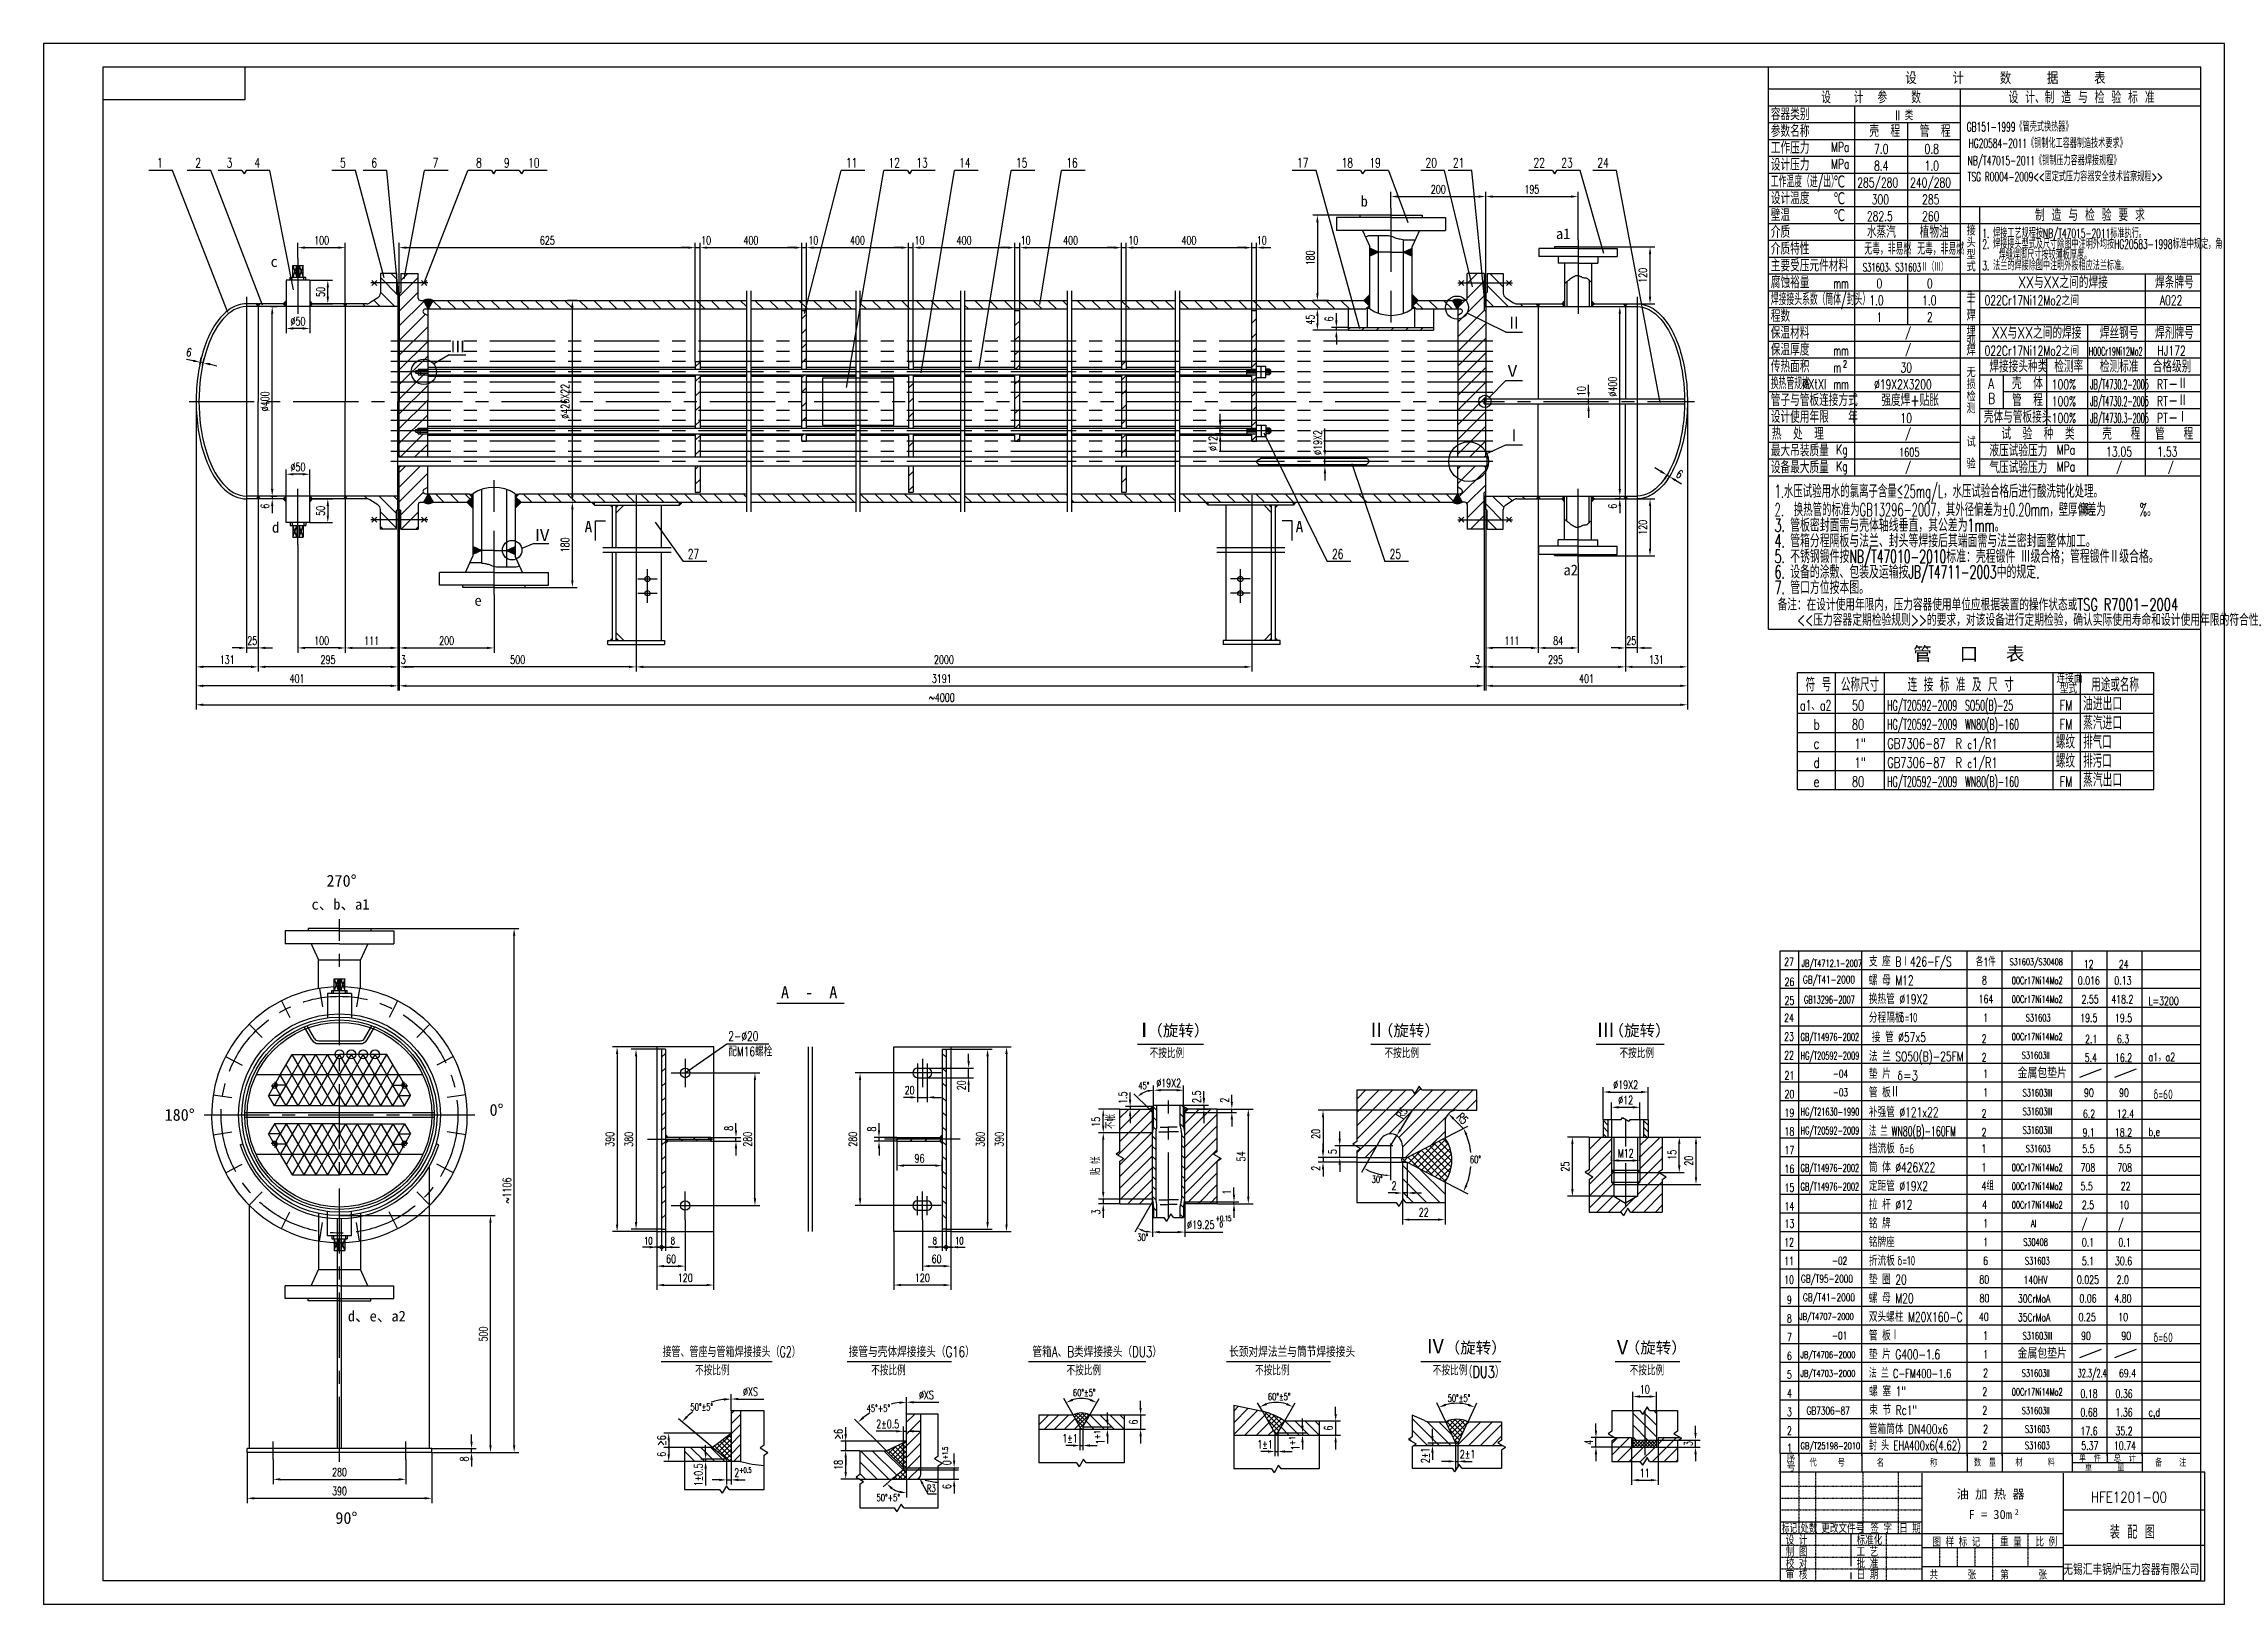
# Model space of a CAD drawing. Extents: x -330 to 591, y 748 to 1407.
import ezdxf
from ezdxf.enums import TextEntityAlignment as Align

# ---------------------------------------------------------------- set-up
doc = ezdxf.new("R2010")
doc.units = 0
doc.header["$LTSCALE"] = 11
doc.header["$MEASUREMENT"] = 0
doc.linetypes.add('CENTER', pattern=[2, 1.25, -0.25, 0.25, -0.25])
doc.layers.get('0').update_dxf_attribs({"color": 1, "linetype": 'CONTINUOUS'})
doc.layers.get('DEFPOINTS').update_dxf_attribs({"linetype": 'CONTINUOUS'})
for name, color, linetype in [('1', 1, 'CONTINUOUS'), ('2', 3, 'CENTER'), ('6', 1, 'CENTER')]:
    doc.layers.add(name, color=color, linetype=linetype)
doc.styles.add('HZ', font='ROMANS.shx', dxfattribs={"width": 0.7, "height": 4, "bigfont": 'HZ.shx'})
doc.styles.add('HZTXT', font='romans.shx', dxfattribs={"width": 0.7, "bigfont": 'hzj.shx'})
doc.styles.add('KT', font='romanc.shx', dxfattribs={"width": 0.8, "bigfont": 'hztxt.shx'})
doc.styles.get("Standard").update_dxf_attribs({"font": 'SimSun.ttf', "width": 0.7})
doc.dimstyles.get("Standard").update_dxf_attribs({"dimtxt": 0.18, "dimasz": 0.18, "dimexe": 0.18, "dimexo": 0.0625, "dimgap": 0.09, "dimtad": 0, "dimtih": 1, "dimtoh": 1, "dimdec": 4, "dimzin": 0, "dimdsep": 46, "dimtxsty": 'Standard', "dimcen": 0.09, "dimadec": 0, "dimazin": 0, "dimtfac": 1, "dimtdec": 4, "dimtofl": 0, "dimtmove": 0, "dimatfit": 3, "dimfxl": 0, "dimtolj": 1, "dimtzin": 0, "dimarcsym": 0})
doc.dimstyles.new('Standard$0', dxfattribs={"dimscale": 10, "dimtxt": 3.5, "dimasz": 3, "dimexe": 1, "dimexo": 0, "dimgap": 1, "dimtad": 1, "dimdec": 1, "dimdsep": 46, "dimtxsty": 'HZ', "dimcen": 0.5, "dimclrd": 7, "dimclre": 7, "dimclrt": 7, "dimadec": 0, "dimazin": 0, "dimtfac": 1, "dimtdec": 1, "dimtmove": 0, "dimatfit": 0, "dimfxl": 0, "dimtolj": 1, "dimtzin": 0, "dimlwd": 25, "dimlwe": 25, "dimarcsym": 0})
doc.dimstyles.new('STANDARD$2', dxfattribs={"dimtxt": 3.5, "dimasz": 3, "dimexe": 2, "dimexo": 0, "dimgap": 1.3, "dimtad": 1, "dimtih": 1, "dimtoh": 1, "dimdec": 4, "dimlfac": 4, "dimdsep": 46, "dimtxsty": 'HZTXT', "dimcen": 0.1, "dimclrd": 4, "dimclre": 4, "dimclrt": 256, "dimadec": 0, "dimazin": 0, "dimtfac": 0.571429, "dimtdec": 4, "dimtix": 1, "dimtmove": 2, "dimatfit": 3, "dimfxl": 0, "dimtvp": 2, "dimtolj": 1, "dimtzin": 0, "dimlwd": -1, "dimlwe": -1, "dimarcsym": 0})
pattern_1 = [(45, (0, 731.0505), (-3.093592, 3.093592), [])]
pattern_2 = [(135, (0, 731.0505), (-3.093592, -3.093592), [])]
pattern_3 = [(45, (316.299, -31.7727), (-0.26516504, 0.26516504), []), (135, (316.299, -31.7727), (-0.79549513, 0.26516504), [0.9375, -0.5625])]
pattern_4 = [(45, (-23.901, -31.7727), (-0.26516504, 0.26516504), []), (135, (-23.901, -31.7727), (-0.79549513, 0.26516504), [0.9375, -0.5625])]

msp = doc.modelspace()

# ---------------------------------------------------------------- texts
at = {"layer": '1', "color": 0, "style": 'HZTXT'}
msp.add_text('设    计    数    据    表', height=5.0715, dxfattribs=at).set_placement((456.560101, 1389.950372))
at = {"layer": '1', "color": 0}
for s, height, style, width, p in [('设   计  参   数', 5.0715, 'HZTXT', 0.85, (421.059601, 1381.835972)), ('设 计、制 造 与 检 验 标 准', 5.0715, 'HZTXT', 0.85, (500.175001, 1381.835972)), ('容器类别', 5.0715, 'HZTXT', 0.7, (399.759301, 1374.735872)), ('参数名称', 5.0715, 'HZTXT', 0.7, (399.759301, 1367.635772)), ('壳  程', 5.0715, 'HZTXT', 0.7, (441.345601, 1367.635772)), ('II 类', 4.0572, 'HZTXT', 0.7, (452.377418, 1374.735872)), ('管  程', 5.0715, 'HZTXT', 0.7, (462.645901, 1367.635772)), ('GB151-1999《管壳式换热器》', 3.85434, 'HZTXT', 0.6, (482.500126, 1369.981688)), ('工作压力', 5.0715, 'HZTXT', 0.7, (399.759301, 1360.535672)), ('MPa', 4.0572, 'HZTXT', 0.7, (425.170456, 1361.348848)), ('7.0', 4.0572, 'HZTXT', 0.7, (443.374201, 1360.535672)), ('0.8', 4.0572, 'HZTXT', 0.7, (464.674501, 1360.535672)), ('HG20584-2011《钢制化工容器制造技术要求》', 3.85434, 'HZTXT', 0.6, (483.294691, 1363.031792)), ('1', 4, 'HZTXT', 0.7, (-281.771468, 1354.755153)), ('2', 4, 'HZTXT', 0.7, (-265.577337, 1354.755153)), ('3', 4, 'HZTXT', 0.7, (-252.417573, 1354.755153)), ('4', 4, 'HZTXT', 0.7, (-240.685522, 1354.755153)), ('5', 4, 'HZTXT', 0.7, (-204.470467, 1354.755153)), ('6', 4, 'HZTXT', 0.7, (-191.227246, 1354.755153)), ('7', 4, 'HZTXT', 0.7, (-165.373701, 1354.755153)), ('8', 4, 'HZTXT', 0.7, (-147.01974, 1354.755153)), ('9', 4, 'HZTXT', 0.7, (-135.287689, 1354.755153)), ('10', 4, 'HZTXT', 0.7, (-125.055638, 1354.755153)), ('11', 4, 'HZTXT', 0.7, (9.160883, 1354.755153)), ('12', 4, 'HZTXT', 0.7, (27.143012, 1354.755153)), ('13', 4, 'HZTXT', 0.7, (38.875063, 1354.755153)), ('14', 4, 'HZTXT', 0.7, (56.995228, 1354.755153)), ('15', 4, 'HZTXT', 0.7, (80.955535, 1354.755153)), ('16', 4, 'HZTXT', 0.7, (102.237839, 1354.755153)), ('17', 4, 'HZTXT', 0.7, (199.679976, 1354.755153)), ('18', 4, 'HZTXT', 0.7, (218.505368, 1354.755153)), ('19', 4, 'HZTXT', 0.7, (230.237419, 1354.755153)), ('20', 4, 'HZTXT', 0.7, (253.937693, 1354.755153)), ('21', 4, 'HZTXT', 0.7, (265.492417, 1354.755153)), ('22', 4, 'HZTXT', 0.7, (299.538609, 1354.755153)), ('23', 4, 'HZTXT', 0.7, (311.27066, 1354.755153)), ('24', 4, 'HZTXT', 0.7, (326.543744, 1354.755153)), ('设计压力', 5.0715, 'HZTXT', 0.7, (399.759301, 1353.435572)), ('MPa', 4.0572, 'HZTXT', 0.7, (425.170456, 1354.248748)), ('8.4', 4.0572, 'HZTXT', 0.7, (443.374201, 1353.435572)), ('1.0', 4.0572, 'HZTXT', 0.7, (464.674501, 1353.435572)), ('NB/T47015-2011《钢制压力容器焊接规程》', 3.85434, 'HZTXT', 0.6, (482.890124, 1355.72677)), ('工作温度（进/出）', 5.0715, 'HZTXT', 0.5, (399.759301, 1346.335472)), ('设计温度', 5.0715, 'HZTXT', 0.7, (399.759301, 1339.235372)), ('℃', 5.0715, 'HZTXT', 0.7, (426.184756, 1346.323544)), ('285/280', 4.0572, 'HZTXT', 0.7, (436.274101, 1346.335472)), ('240/280', 4.0572, 'HZTXT', 0.7, (458.588701, 1346.335472)), ('TSG R0004-2009<<固定式压力容器安全技术监察规程>>', 3.85434, 'HZTXT', 0.6, (482.890124, 1348.917356)), ('壁温', 5.0715, 'HZTXT', 0.7, (399.759301, 1332.135272)), ('℃', 5.0715, 'HZTXT', 0.7, (426.184756, 1339.223444)), ('℃', 5.0715, 'HZTXT', 0.7, (426.184756, 1332.123344)), ('282.5', 4.0572, 'HZTXT', 0.7, (440.331301, 1332.135272)), ('300', 4.0572, 'HZTXT', 0.7, (442.359901, 1339.235372)), ('285', 4.0572, 'HZTXT', 0.7, (463.660201, 1339.235372)), ('260', 4.0572, 'HZTXT', 0.7, (463.660201, 1332.135272)), ('制 造 与 检 验 要 求', 5.0715, 'HZTXT', 0.85, (511.332301, 1332.135272)), ('介质', 5.0715, 'HZTXT', 0.7, (399.759301, 1325.035172)), ('水蒸汽', 5.0715, 'HZTXT', 0.7, (440.331301, 1325.035172)), ('植物油', 5.0715, 'HZTXT', 0.7, (462.645901, 1325.035172)), ('接', 4.26006, 'HZTXT', 0.7, (482.424751, 1326.049472)), ('1. 焊接工艺规程按NB/T47015-2011标准执行。', 3.85434, 'HZTXT', 0.6, (489.090552, 1325.035172)), ('介质特性', 5.0715, 'HZTXT', 0.7, (399.759301, 1317.935072)), ('无毒，非易燃', 5.0715, 'HZTXT', 0.5, (439.281716, 1317.935072)), ('无毒，非易燃', 5.0715, 'HZTXT', 0.5, (461.596316, 1317.935072)), ('型', 4.26006, 'HZTXT', 0.7, (482.424751, 1315.906472)), ('头', 4.26006, 'HZTXT', 0.7, (482.424751, 1320.977972)), ('2. 焊接接头型式及尺寸除图中注明外均按HG20583-1998标准中规定，角', 3.85434, 'HZTXT', 0.6, (489.090552, 1320.470822)), ('    焊缝焊脚尺寸按较薄板厚度。', 3.85434, 'HZTXT', 0.6, (489.090552, 1315.906472)), ('腐蚀裕量', 5.0715, 'HZTXT', 0.7, (399.759301, 1303.734872)), ('主要受压元件材料', 5.0715, 'HZTXT', 0.7, (399.759301, 1310.834972)), ('S31603、S31603Ⅱ（Ⅲ）', 3.55005, 'HZTXT', 0.6, (438.578162, 1310.834972)), ('式', 4.26006, 'HZTXT', 0.7, (482.424751, 1310.834972)), ('3. 法兰的焊接除图中注明外按相应法兰标准。', 3.85434, 'HZTXT', 0.6, (489.090552, 1311.342122)), ('ΧΧ与ΧΧ之间的焊接', 5.0715, 'HZTXT', 0.7, (504.232201, 1303.734872)), ('焊条牌号', 5.0715, 'HZTXT', 0.7, (562.047301, 1303.734872)), ('焊接接头系数（筒体/封头）', 5.0715, 'HZTXT', 0.5, (399.759301, 1296.634772)), ('mm', 4.26006, 'HZTXT', 0.6, (426.184756, 1303.722944)), ('1.0', 4.0572, 'HZTXT', 0.7, (441.345601, 1296.634772)), ('0', 4.0572, 'HZTXT', 0.7, (444.388501, 1303.734872)), ('1.0', 4.0572, 'HZTXT', 0.7, (463.660201, 1296.634772)), ('0', 4.0572, 'HZTXT', 0.7, (465.688801, 1303.734872)), ('手', 4.26006, 'HZTXT', 0.7, (482.424751, 1298.156222)), ('022Cr17Ni12Mo2之间', 4.0572, 'HZTXT', 0.7, (490.032001, 1296.634772)), ('A022', 4.0572, 'HZTXT', 0.7, (564.075901, 1296.634772)), ('程数', 5.0715, 'HZTXT', 0.7, (399.759301, 1289.534672)), ('1', 4.0572, 'HZTXT', 0.7, (444.388501, 1289.534672)), ('2', 4.0572, 'HZTXT', 0.7, (465.688801, 1289.534672)), ('焊', 4.26006, 'HZTXT', 0.7, (482.424751, 1290.041822)), ('工', 4.26006, 'HZTXT', 0.7, (482.424751, 1294.099022)), ('保温材料', 5.0715, 'HZTXT', 0.7, (399.759301, 1282.434572)), ('保温厚度', 5.0715, 'HZTXT', 0.7, (399.759301, 1275.334472)), ('/', 3.6, 'HZTXT', 0.7, (456.629203, 1283.342918)), ('/', 3.6, 'HZTXT', 0.7, (456.629203, 1276.242818)), ('埋', 4.26006, 'HZTXT', 0.7, (482.424751, 1283.448872)), ('弧', 4.26006, 'HZTXT', 0.7, (482.424751, 1279.391672)), ('ΧΧ与ΧΧ之间的焊接', 5.0715, 'HZTXT', 0.7, (493.074901, 1282.434572)), ('焊丝钢号', 5.0715, 'HZTXT', 0.7, (538.718401, 1282.434572)), ('焊剂牌号', 5.0715, 'HZTXT', 0.7, (562.047301, 1282.434572)), ('传热面积', 5.0715, 'HZTXT', 0.7, (399.759301, 1268.234372)), ('mm', 4.26006, 'HZTXT', 0.6, (426.184756, 1275.322544)), ('m', 4.26006, 'HZTXT', 0.6, (426.184756, 1268.222444)), ('2', 3.0429, 'HZTXT', 0.7, (430.188301, 1270.262972)), ('30', 4.0572, 'HZTXT', 0.7, (454.531501, 1268.234372)), ('焊', 4.26006, 'HZTXT', 0.7, (482.424751, 1275.334472)), ('022Cr17Ni12Mo2之间', 4.0572, 'HZTXT', 0.7, (490.032001, 1275.334472)), ('焊接接头种类', 5.0715, 'HZTXT', 0.7, (492.060601, 1268.234372)), ('检测率', 5.0715, 'HZTXT', 0.7, (519.446701, 1268.234372)), ('H00Cr19Ni12Mo2', 3.55005, 'HZTXT', 0.5, (534.03392, 1275.334472)), ('检测标准', 5.0715, 'HZTXT', 0.7, (538.718401, 1268.234372)), ('合格级别', 5.0715, 'HZTXT', 0.7, (561.033001, 1268.234372)), ('HJ172', 4.0572, 'HZTXT', 0.7, (563.061601, 1275.334472)), ('换热管规格', 5.0715, 'HZTXT', 0.5, (399.759301, 1261.134272)), ('%%CXtXl', 4.26006, 'HZTXT', 0.7, (412.998856, 1261.122344)), ('mm', 4.26006, 'HZTXT', 0.6, (426.184756, 1261.122344)), ('%%C19X2X3200', 4.0572, 'HZTXT', 0.7, (443.374201, 1261.134272)), ('损', 4.26006, 'HZTXT', 0.7, (482.424751, 1261.134272)), ('无', 4.26006, 'HZTXT', 0.7, (482.424751, 1266.205772)), ('A', 4.56435, 'HZTXT', 0.7, (491.578939, 1261.227238)), ('壳  体', 5.0715, 'HZTXT', 0.7, (501.638001, 1261.134272)), ('100%', 4.0572, 'HZTXT', 0.7, (518.432401, 1261.134272)), ('JB/T4730.2-2005', 4.0572, 'HZTXT', 0.4, (534.661201, 1261.134272)), ('RT', 4.0572, 'HZTXT', 0.7, (562.86564, 1261.134272)), ('-Ⅱ', 5.0715, 'HZTXT', 0.7, (567.686131, 1261.134272)), ('管子与管板连接方式', 5.0715, 'HZTXT', 0.7, (399.759301, 1254.034172)), ('强度焊+贴胀', 5.0715, 'HZTXT', 0.7, (446.417101, 1254.034172)), ('检', 4.26006, 'HZTXT', 0.7, (482.424751, 1256.062772)), ('测', 4.26006, 'HZTXT', 0.7, (482.424751, 1250.991272)), ('B', 4.56435, 'HZTXT', 0.7, (491.578939, 1254.920817)), ('管  程', 5.0715, 'HZTXT', 0.7, (501.638001, 1254.034172)), ('100%', 4.0572, 'HZTXT', 0.7, (518.432401, 1254.034172)), ('JB/T4730.2-2005', 4.0572, 'HZTXT', 0.4, (534.661201, 1254.034172)), ('RT', 4.0572, 'HZTXT', 0.7, (562.86564, 1254.034172)), ('-Ⅱ', 5.0715, 'HZTXT', 0.7, (567.686131, 1254.034172)), ('设计使用年限\u3000\u3000年', 5.0715, 'HZTXT', 0.7, (399.759301, 1246.934072)), ('热  处  理', 5.0715, 'HZTXT', 0.7, (400.195793, 1239.833972)), ('10', 4.0572, 'HZTXT', 0.7, (454.531501, 1246.934072)), ('/', 3.6, 'HZTXT', 0.7, (456.629203, 1240.742318)), ('壳体与管板接头', 5.0715, 'HZTXT', 0.7, (489.714255, 1246.934072)), ('试  验  种  类', 5.0715, 'HZTXT', 0.7, (497.132101, 1239.833972)), ('100%', 4.0572, 'HZTXT', 0.7, (518.432401, 1246.934072)), ('JB/T4730.3-2005', 4.0572, 'HZTXT', 0.4, (534.661201, 1246.934072)), ('壳   程', 5.0715, 'HZTXT', 0.7, (539.732701, 1239.833972)), ('管   程', 5.0715, 'HZTXT', 0.7, (562.047301, 1239.833972)), ('PT', 4.0572, 'HZTXT', 0.7, (562.86564, 1246.934072)), ('-Ⅰ', 5.0715, 'HZTXT', 0.7, (567.686131, 1246.934072)), ('最大吊装质量', 5.0715, 'HZTXT', 0.7, (399.759301, 1232.733872)), ('Kg', 4.0572, 'HZTXT', 0.7, (427.35857, 1233.672525)), ('1605', 3.6, 'HZTXT', 0.7, (453.901627, 1232.733432)), ('试', 4.26006, 'HZTXT', 0.7, (482.424751, 1236.791072)), ('液压试验压力', 5.0715, 'HZTXT', 0.7, (492.060601, 1232.733872)), ('MPa', 4.0572, 'HZTXT', 0.7, (520.514656, 1233.547048)), ('13.05', 4.0572, 'HZTXT', 0.7, (541.35232, 1232.733872)), ('1.53', 4.0572, 'HZTXT', 0.7, (562.971067, 1232.733872)), ('设备最大质量', 5.0715, 'HZTXT', 0.7, (399.759301, 1225.633772)), ('Kg', 4.0572, 'HZTXT', 0.7, (427.35857, 1226.572425)), ('/', 3.6, 'HZTXT', 0.7, (456.629203, 1226.542118)), ('验', 4.26006, 'HZTXT', 0.7, (482.424751, 1227.662372)), ('气压试验压力', 5.0715, 'HZTXT', 0.7, (492.060601, 1225.633772)), ('MPa', 4.0572, 'HZTXT', 0.7, (520.514656, 1226.446948)), ('/', 3.6, 'HZTXT', 0.7, (545.682915, 1226.542118)), ('/', 3.6, 'HZTXT', 0.7, (567.555754, 1226.542118)), ('1.水压试验用水的氯离子含量≤25mg/L，水压试验合格后进行酸洗钝化处理。', 5.5502496, 'HZTXT', 0.55, (401.377598, 1215.266021)), ('2.  换热管的标准为GB13296-2007，其外径偏差为%%P0.20mm，壁厚偏差为    %。', 5.5502496, 'HZTXT', 0.55, (401.377598, 1207.482188)), ('3. 管板密封面需与壳体轴线垂直，其公差为1mm。', 5.5502496, 'HZTXT', 0.6, (401.377598, 1200.909524)), ('+12', 1.82574, 'HZTXT', 0.6, (530.023581, 1211.043355)), ('-10', 1.82574, 'HZTXT', 0.6, (530.023581, 1208.582834)), ('4. 管箱分程隔板与法兰、封头等焊接后其端面需与法兰密封面整体加工。', 5.5502496, 'HZTXT', 0.6, (401.377598, 1194.33686)), ('27', 4, 'HZTXT', 0.7, (-57.615364, 1189.56029)), ('26', 4, 'HZTXT', 0.7, (214.456344, 1189.56029)), ('25', 4, 'HZTXT', 0.7, (238.800302, 1189.56029)), ('5. 不锈钢锻件按NB/T47010-2010标准：壳程锻件 Ⅲ级合格；管程锻件Ⅱ级合格。', 5.5502496, 'HZTXT', 0.6, (401.377598, 1187.764196)), ('7. 管口方位按本图。', 5.5502496, 'HZTXT', 0.6, (401.377598, 1174.618868)), ('6. 设备的涂敷、包装及运输按JB/T4711-2003中的规定.', 5.5502496, 'HZTXT', 0.6, (401.377598, 1181.191532)), ('备注：在设计使用年限内，压力容器使用单位应根据装置的操作状态或TSG R7001-2004', 5.0715, 'HZTXT', 0.7, (402.640268, 1167.655969)), ('<<压力容器定期检验规则>>的要求，对该设备进行定期检验，确认实际使用寿命和设计使用年限的符合性.', 5.0715, 'HZTXT', 0.65, (410.903097, 1161.209182)), ('符 号', 5.75, 'HZTXT', 0.7, (414.431418, 1133.487098)), ('公称尺寸', 5.75, 'HZTXT', 0.7, (429.381418, 1133.487098)), ('连 接 标 准 及 尺 寸', 5.75, 'HZTXT', 0.7, (457.586355, 1133.487098)), ('连接面', 4.025, 'HZTXT', 0.7, (520.398775, 1137.05587)), ('型式', 4.025, 'HZTXT', 0.7, (521.807067, 1132.655692)), ('用途或名称', 5.75, 'HZTXT', 0.7, (535.110986, 1133.487098)), ('a1、a2', 4.37, 'HZTXT', 0.65, (412.131418, 1125.437098)), ('50', 4.37, 'HZTXT', 0.7, (433.981418, 1125.437098)), ('HG/T20592-2009  SO50(B)-25', 4.37, 'HZTXT', 0.55, (448.931418, 1125.437098)), ('FM', 4.37, 'HZTXT', 0.68, (521.787779, 1125.437098)), ('油进出口', 5.75, 'HZTXT', 0.65, (531.660986, 1125.437098)), ('蒸汽进口', 5.75, 'HZTXT', 0.65, (531.660986, 1117.387098)), ('b', 4.37, 'HZTXT', 0.7, (417.881418, 1117.387098)), ('80', 4.37, 'HZTXT', 0.7, (433.981418, 1117.387098)), ('GB7306-87  R  1/R1', 4.37, 'HZTXT', 0.7, (448.931418, 1109.337098)), ('HG/T20592-2009  WN80(B)-160', 4.37, 'HZTXT', 0.55, (448.931418, 1117.387098)), ('螺纹', 5.75, 'HZTXT', 0.7, (520.160986, 1109.337098)), ('FM', 4.37, 'HZTXT', 0.68, (521.787779, 1117.387098)), ('排气口', 5.75, 'HZTXT', 0.7, (531.660986, 1109.337098)), ('c', 4.37, 'HZTXT', 0.7, (417.881418, 1109.337098)), ('d', 4.37, 'HZTXT', 0.7, (417.881418, 1101.287098)), ('1"', 4.37, 'HZTXT', 0.7, (435.131418, 1109.337098)), ('1"', 4.37, 'HZTXT', 0.7, (435.131418, 1101.287098)), ('GB7306-87  R  1/R1', 4.37, 'HZTXT', 0.7, (448.931418, 1101.287098)), ('c', 3.45, 'HZTXT', 0.7, (482.830399, 1109.342704)), ('螺纹', 5.75, 'HZTXT', 0.7, (520.160986, 1101.287098)), ('排污口', 5.75, 'HZTXT', 0.7, (531.660986, 1101.287098)), ('e', 4.37, 'HZTXT', 0.7, (417.881418, 1093.237098)), ('80', 4.37, 'HZTXT', 0.7, (433.981418, 1093.237098)), ('HG/T20592-2009  WN80(B)-160', 4.37, 'HZTXT', 0.55, (448.931418, 1093.237098)), ('c', 3.45, 'HZTXT', 0.7, (482.830399, 1101.292704)), ('FM', 4.37, 'HZTXT', 0.68, (521.787779, 1093.237098)), ('蒸汽出口', 5.75, 'HZTXT', 0.65, (531.660986, 1093.237098)), ('JB/T4712.1-2007', 3.04649928, 'HZ', 0.55, (412.777774, 1017.172916)), ('GB/T41-2000', 3.23842744, 'HZ', 0.7, (413.342396, 1010.24092)), ('支 座 BⅠ426-F/S', 4.02137905, 'HZ', 0.7, (441.170837, 1017.432873)), ('螺 母 M12', 4.021379, 'HZ', 0.7, (441.170837, 1009.492626)), ('各1件', 3.4679537, 'HZ', 0.7, (486.36051, 1017.573477)), ('8', 3.467954, 'HZ', 0.7, (488.942012, 1009.821867)), ('S31603/S30408', 2.8611, 'HZ', 0.6, (500.620184, 1017.9047)), ('00Cr17Ni14Mo2', 3.04649928, 'HZ', 0.6, (501.525626, 1009.925398)), ('0.016', 3.4541146, 'HZ', 0.7, (529.416208, 1009.721121)), ('12', 3.4541146, 'HZ', 0.7, (531.92977, 1016.629351)), ('0.13', 3.4541146, 'HZ', 0.7, (544.843486, 1009.721121)), ('24', 3.4541146, 'HZ', 0.7, (546.733118, 1016.629351)), ('GB13296-2007', 3.23842744, 'HZ', 0.56, (413.781447, 1001.774249)), ('换热管 %%C19X2', 4.02137905, 'HZ', 0.7, (441.170837, 1001.597507)), ('164', 3.4679537, 'HZ', 0.7, (487.487175, 1001.926748)), ('00Cr17Ni14Mo2', 3.04649928, 'HZ', 0.6, (501.525626, 1002.030279)), ('2.55', 3.4541146, 'HZ', 0.7, (530.984242, 1001.826002)), ('418.2', 3.4541146, 'HZ', 0.7, (543.545516, 1001.826002)), ('L=3200', 3.4679537, 'HZ', 0.7, (559.265171, 1001.117127)), ('分程隔板', 4.021379, 'HZ', 0.7, (441.170837, 993.702388)), ('1', 3.467954, 'HZ', 0.7, (489.409252, 994.031629)), ('S31603', 3.0464993, 'HZ', 0.6, (507.436545, 994.219343)), ('19.5', 3.4541146, 'HZ', 0.7, (530.421584, 993.930883)), ('19.5', 3.4541146, 'HZ', 0.7, (545.093828, 993.930883)), ('2-%%C20', 4, 'HZTXT', 0.7, (-40.529403, 985.941724)), ('GB/T14976-2002', 3.23842744, 'HZ', 0.56, (412.340345, 985.984011)), (' 接 管 %%C57x5', 4.02137905, 'HZ', 0.7, (440.485899, 985.505011)), ('2', 3.467954, 'HZ', 0.7, (488.7999, 985.14962)), ('00Cr17Ni14Mo2', 3.04649928, 'HZ', 0.6, (501.525626, 986.240041)), ('2.1', 3.4541146, 'HZ', 0.7, (532.473568, 985.048875)), ('6.3', 3.4541146, 'HZ', 0.7, (545.94237, 985.048875)), ('配M16螺栓', 4, 'HZTXT', 0.7, (-40.529403, 979.471896)), ('不按比例', 4, 'HZTXT', 0.7, (137.432293, 978.707672)), ('不按比例', 4, 'HZTXT', 0.7, (236.614466, 978.707672)), ('不按比例', 4, 'HZTXT', 0.7, (335.864642, 978.707672)), ('HG/T20592-2009', 3.23842744, 'HZ', 0.56, (412.340345, 978.088892)), ('法 兰 SO50(B)-25FM', 4.02137905, 'HZ', 0.7, (441.170837, 977.392669)), ('2', 3.467954, 'HZ', 0.7, (488.7999, 977.254501)), ('S31603II', 3.0464993, 'HZ', 0.6, (505.740598, 978.344922)), ('5.4', 3.4541146, 'HZ', 0.7, (532.327932, 977.153756)), ('16.2', 3.4541146, 'HZ', 0.7, (545.079151, 977.153756)), ('a1，a2', 3.4679537, 'HZ', 0.7, (559.265171, 977.43177)), ('-04', 3.2384274, 'HZ', 0.7, (425.946608, 970.483541)), ('垫 片 ', 4.021379, 'HZ', 0.7, (441.170837, 970.017031)), ('1', 3.467954, 'HZ', 0.7, (489.409252, 970.346272)), ('金属包垫片', 4.5697489, 'HZ', 0.7, (503.998036, 970.192218)), ('HG/T21630-1990', 3.23842744, 'HZ', 0.56, (412.340345, 954.403535)), ('-03', 3.2384274, 'HZ', 0.7, (425.946608, 962.588422)), ('补强管 %%C121x22', 4.02137905, 'HZ', 0.7, (441.170837, 953.82612)), ('管 板', 4.021379, 'HZ', 0.7, (441.170837, 962.121912)), ('1', 3.467954, 'HZ', 0.7, (489.409252, 962.451153)), ('S31603III', 3.0464993, 'HZ', 0.6, (506.100014, 962.554684)), ('90', 3.4541146, 'HZ', 0.7, (532.031109, 962.350407)), ('90', 3.4541146, 'HZ', 0.7, (546.834457, 962.350407)), ('HG/T20592-2009', 3.23842744, 'HZ', 0.56, (412.340345, 946.508416)), ('法 兰 WN80(B)-160FM', 4.02137905, 'HZ', 0.6, (441.170837, 945.812193)), ('2', 3.467954, 'HZ', 0.7, (488.7999, 953.569144)), ('2', 3.467954, 'HZ', 0.7, (488.7999, 945.674025)), ('S31603III', 3.0464993, 'HZ', 0.6, (506.100014, 954.659565)), ('S31603III', 3.0464993, 'HZ', 0.6, (506.100014, 946.764446)), ('9.1', 3.4541146, 'HZ', 0.7, (531.440144, 945.573279)), ('6.2', 3.4541146, 'HZ', 0.7, (531.58578, 953.468399)), ('18.2', 3.4541146, 'HZ', 0.7, (545.079151, 945.573279)), ('12.4', 3.4541146, 'HZ', 0.7, (545.94237, 953.468399)), ('b,e', 3.4679537, 'HZ', 0.7, (559.265171, 945.851294)), ('挡流板 δ=6', 4.021379, 'HZ', 0.7, (441.170837, 938.436555)), ('1', 3.467954, 'HZ', 0.7, (488.741523, 938.765796)), ('S31603', 3.0464993, 'HZ', 0.6, (507.436545, 938.95351)), ('5.5', 3.4541146, 'HZ', 0.7, (531.299654, 938.66505)), ('5.5', 3.4541146, 'HZ', 0.7, (546.798701, 938.66505)), ('GB/T14976-2002', 3.23842744, 'HZ', 0.56, (412.340345, 930.718178)), ('筒 体 %%C426X22', 4.02137905, 'HZ', 0.7, (441.170837, 930.541436)), ('1', 3.467954, 'HZ', 0.7, (488.741523, 930.870677)), ('00Cr17Ni14Mo2', 3.04649928, 'HZ', 0.6, (501.525626, 930.974208)), ('708', 3.4541146, 'HZ', 0.7, (530.589425, 930.769931)), ('708', 3.4541146, 'HZ', 0.7, (546.088472, 930.769931)), ('GB/T14976-2002', 3.23842744, 'HZ', 0.56, (412.340345, 922.823059)), ('定距管 %%C19X2', 4.02137905, 'HZ', 0.7, (441.170837, 922.646317)), ('4组', 3.4679537, 'HZ', 0.7, (488.741523, 922.975558)), ('00Cr17Ni14Mo2', 3.04649928, 'HZ', 0.6, (501.525626, 923.079089)), ('5.5', 3.4541146, 'HZ', 0.7, (530.589425, 922.874812)), ('22', 3.4541146, 'HZ', 0.7, (547.528371, 922.874812)), ('+0.15', 2.2, 'HZTXT', 0.6, (165.323161, 909.885722)), ('拉 杆 %%C12', 4.021379, 'HZ', 0.7, (441.170837, 914.751198)), ('4', 3.467954, 'HZ', 0.7, (489.037657, 915.080439)), ('00Cr17Ni14Mo2', 3.04649928, 'HZ', 0.6, (501.525626, 915.18397)), ('2.5', 3.4541146, 'HZ', 0.7, (531.114657, 914.979693)), ('10', 3.4541146, 'HZ', 0.7, (546.913716, 914.979693)), ('0', 2.2, 'HZTXT', 0.6, (166.968524, 907.280329)), ('铭 牌', 4.021379, 'HZ', 0.7, (441.170837, 906.856079)), ('铭牌座', 4.021379, 'HZ', 0.7, (441.170837, 898.96096)), ('1', 3.467954, 'HZ', 0.7, (489.409252, 907.18532)), ('1', 3.467954, 'HZ', 0.7, (489.409252, 899.290201)), ('Al', 3.0464993, 'HZ', 0.6, (509.696895, 907.373034)), ('/', 3.454115, 'HZ', 0.7, (531.114657, 907.084574)), ('0.1', 3.4541146, 'HZ', 0.7, (531.114657, 899.189455)), ('/', 3.454115, 'HZ', 0.7, (546.559978, 907.084574)), ('0.1', 3.4541146, 'HZ', 0.7, (546.559978, 899.189455)), ('-02', 3.2384274, 'HZ', 0.7, (425.624151, 891.53235)), ('折流板', 4.021379, 'HZ', 0.7, (441.170837, 891.065841)), ('6', 3.467954, 'HZ', 0.7, (489.409252, 891.395082)), ('S30408', 3.0464993, 'HZ', 0.6, (506.347669, 899.477915)), ('S31603', 3.0464993, 'HZ', 0.6, (507.09161, 891.577024)), ('5.1', 3.4541146, 'HZ', 0.7, (531.114657, 891.294336)), ('30.6', 3.4541146, 'HZ', 0.7, (545.093828, 891.294336)), ('GB/T95-2000', 3.23842744, 'HZ', 0.7, (412.490851, 883.919016)), ('垫 圈 20', 4.021379, 'HZ', 0.7, (441.170837, 883.170722)), ('80', 3.4679537, 'HZ', 0.7, (487.830719, 883.499963)), ('140HV', 3.3785935, 'HZ', 0.7, (506.48212, 883.345909)), ('0.025', 3.4541146, 'HZ', 0.7, (529.033997, 883.399217)), ('2.0', 3.4541146, 'HZ', 0.7, (545.813619, 883.399217)), ('GB/T41-2000', 3.23842744, 'HZ', 0.7, (413.342396, 876.023897)), ('螺 母 M20', 4.021379, 'HZ', 0.7, (441.170837, 875.275603)), ('80', 3.4679537, 'HZ', 0.7, (487.911436, 875.604844)), ('30CrMoA', 3.3785935, 'HZ', 0.7, (504.119479, 875.45079)), ('0.06', 3.4541146, 'HZ', 0.7, (530.108901, 875.504098)), ('4.80', 3.4541146, 'HZ', 0.7, (544.843486, 875.504098)), ('JB/T4707-2000', 2.92463931, 'HZ', 0.7, (411.860553, 868.128778)), ('双头螺柱 M20X160-C', 4.02137905, 'HZ', 0.7, (441.170837, 867.380484)), ('40', 3.4679537, 'HZ', 0.7, (487.621407, 867.709725)), ('35CrMoA', 3.3785935, 'HZ', 0.7, (504.119479, 867.555671)), ('0.25', 3.4541146, 'HZ', 0.7, (529.747015, 867.608979)), ('10', 3.4541146, 'HZ', 0.7, (546.510615, 867.608979)), ('接管、管座与管箱焊接接头（G2）', 4.5, 'HZTXT', 0.65, (-68.293396, 852.450708)), ('接管与壳体焊接接头（G16）', 4.5, 'HZTXT', 0.7, (10.299499, 852.450708)), ('管箱A、B类焊接接头（DU3）', 4.5, 'HZTXT', 0.7, (87.922126, 852.450708)), ('长颈对焊法兰与筒节焊接接头', 4.5, 'HZTXT', 0.7, (170.975642, 852.450708)), ('-01', 3.2384274, 'HZ', 0.7, (425.624151, 859.951874)), ('管 板', 4.021379, 'HZ', 0.7, (441.170837, 859.485365)), ('1', 3.467954, 'HZ', 0.7, (489.409252, 859.814606)), ('金属包垫片', 4.5697489, 'HZ', 0.7, (503.998036, 851.765433)), ('S31603III', 3.0464993, 'HZ', 0.6, (506.100014, 859.918137)), ('90', 3.4541146, 'HZ', 0.7, (530.787805, 859.71386)), ('90', 3.4541146, 'HZ', 0.7, (547.79797, 859.71386)), ('不按比例', 4, 'HZTXT', 0.7, (-54.544707, 844.771877)), ('不按比例', 4, 'HZTXT', 0.7, (19.829707, 844.771877)), ('不按比例', 4, 'HZTXT', 0.7, (102.32736, 844.771877)), ('不按比例', 4, 'HZTXT', 0.7, (181.973669, 844.771877)), ('不按比例', 4, 'HZTXT', 0.7, (257.00878, 844.771877)), ('（DU3）', 5, 'HZTXT', 0.7, (269.73245, 843.683225)), ('不按比例', 4, 'HZTXT', 0.7, (340.151675, 844.771877)), ('JB/T4706-2000', 2.80277934, 'HZ', 0.7, (412.323317, 852.056755)), ('JB/T4703-2000', 2.80277934, 'HZ', 0.7, (412.323317, 844.161636)), ('法 兰 C-FM400-1.6', 3.65579914, 'HZ', 0.7, (441.170837, 843.695127)), ('垫 片 G400-1.6', 4.02137905, 'HZ', 0.7, (441.170837, 851.590246)), ('2', 3.467954, 'HZ', 0.7, (489.409252, 844.024368)), ('1', 3.467954, 'HZ', 0.7, (489.409252, 851.919487)), ('32.3/2.4', 3.4541146, 'HZ', 0.5, (529.367281, 843.923622)), ('69.4', 3.4541146, 'HZ', 0.7, (546.79961, 843.923622)), ('%%CXS', 3.5, 'HZTXT', 0.7, (-34.285629, 836.091323)), ('%%CXS', 3.5, 'HZTXT', 0.7, (39.994188, 834.723998)), ('螺 塞 1"', 4.021379, 'HZ', 0.7, (441.313367, 835.958156)), ('2', 3.467954, 'HZ', 0.7, (489.087008, 836.129249)), ('00Cr17Ni14Mo2', 3.04649928, 'HZ', 0.6, (501.525626, 836.23278)), ('S31603II', 3.0464993, 'HZ', 0.6, (505.740598, 844.127899)), ('0.18', 3.4541146, 'HZ', 0.7, (530.518588, 835.292406)), ('0.36', 3.4541146, 'HZ', 0.7, (545.321936, 835.292406)), ('GB7306-87', 3.2384274, 'HZ', 0.7, (414.868488, 828.229338)), ('束 节 Rc1"', 4.021379, 'HZ', 0.7, (441.313367, 828.063039)), ('2', 3.467954, 'HZ', 0.7, (489.087008, 828.23413)), ('S31603II', 3.0464993, 'HZ', 0.6, (505.740598, 828.337661)), ('0.68', 3.4541146, 'HZ', 0.7, (530.518588, 827.397287)), ('1.36', 3.4541146, 'HZ', 0.7, (545.321936, 827.397287)), ('c,d', 3.4679537, 'HZ', 0.7, (559.265171, 827.424509)), ('管箱筒体 DN400x6', 4.02137905, 'HZ', 0.7, (441.170837, 820.00977)), ('2', 3.467954, 'HZ', 0.7, (489.409252, 820.339011)), ('S31603', 3.0464993, 'HZ', 0.6, (507.09161, 820.520953)), ('17.6', 3.4541146, 'HZ', 0.7, (530.518588, 819.502168)), ('35.2', 3.4541146, 'HZ', 0.7, (545.321936, 819.502168)), ('GB/T25198-2010', 2.80277934, 'HZ', 0.6, (412.323317, 813.56805)), ('封 头 EHA400x6(4.62)', 4.02137905, 'HZ', 0.65, (441.170837, 813.101541)), ('2', 3.467954, 'HZ', 0.7, (489.087008, 813.430782)), ('S31603', 3.0464993, 'HZ', 0.6, (507.09161, 813.612724)), ('+0.5', 2.2, 'HZTXT', 0.6, (-35.912231, 803.631739)), ('R3', 3, 'HZTXT', 0.7, (43.381362, 795.53998)), ('HFE1201-00', 4.5697489, 'HZ', 0.8, (534.946233, 791.045057)), ('标记', 3.4881624, 'HZ', 0.7, (404.47637, 778.248389)), ('设 计', 3.4881624, 'HZ', 0.8, (406.071464, 773.2653)), ('处数', 3.4881624, 'HZ', 0.8, (412.219841, 778.248389)), ('更改文件号 ', 3.4881624, 'HZ', 0.8, (421.057108, 778.248389)), ('标准化', 3.4881624, 'HZ', 0.8, (435.969999, 773.2653)), ('签 字 ', 3.4881624, 'HZ', 0.8, (441.785767, 778.248389)), ('日 期', 3.4881624, 'HZ', 0.8, (453.932281, 778.248389)), ('图 样 标 记', 3.4881624, 'HZ', 0.8, (468.012891, 772.468619)), ('重 量', 3.4881624, 'HZ', 0.8, (496.564615, 772.534242)), ('比 例', 3.4881624, 'HZ', 0.8, (511.531449, 772.534242)), ('装 配 图', 5.6234589, 'HZ', 0.8, (542.933868, 775.793648)), ('校 对', 3.4881624, 'HZ', 0.8, (406.071464, 763.299122)), ('制 图', 3.4881624, 'HZ', 0.8, (406.071464, 768.282211)), ('批 准', 3.4881624, 'HZ', 0.8, (435.969999, 763.299122)), ('工 艺', 3.4881624, 'HZ', 0.8, (435.969999, 768.282211)), ('审 核', 3.4881624, 'HZ', 0.8, (406.071464, 758.617956)), ('日 期', 3.4881624, 'HZ', 0.8, (435.969999, 758.617956)), ('共      张', 3.4881624, 'HZ', 0.8, (466.775211, 758.581593)), ('第      张', 3.4881624, 'HZ', 0.8, (496.673746, 758.581593))]:
    msp.add_text(s, height=height, dxfattribs=dict(at, style=style, width=width)).set_placement(p)
for s, height, p in [('b', 4.5, (226.535551, 1338.232924)), ('a1', 4.5, (309.018258, 1324.550819)), ('c', 4.5, (-233.847171, 1312.77949)), ('Ⅱ', 5, (287.900438, 1286.720198)), ('Ⅲ', 5, (-158.16318, 1276.668757)), ('Ⅴ', 5, (287.234293, 1266.373208)), ('Ⅰ', 5, (287.900438, 1239.138019)), ('d', 4.5, (-233.251576, 1200.56883)), ('Ⅳ', 5, (-122.508466, 1197.081754)), ('A', 4.8, (-101.220801, 1200.702609)), ('A', 4.8, (199.069592, 1200.702609)), ('a2', 4.5, (312.218258, 1182.565817)), ('e', 4.5, (-147.732066, 1169.687835)), ('管   口   表', 5.75, (459.915274, 1146.556368)), ('270%%D', 5, (-210.223893, 1051.080158)), ('c、b、a1', 4.5, (-216.5496, 1041.414457)), ('A  -  A', 5, (-18.277365, 1003.965153)), ('（旋转）', 4.8, (136.435111, 987.971545)), ('Ⅱ ', 6, (229.079236, 987.618829)), ('（旋转）', 4.8, (233.828969, 987.971545)), ('Ⅲ', 6, (325.977264, 987.617532)), ('（旋转）', 4.8, (331.237362, 987.970248)), ('0%%D', 5, (-141.362755, 954.336026)), ('180%%D', 5, (-278.593852, 952.256038)), ('d、e、a2', 4.5, (-201.216481, 867.526599)), ('Ⅳ', 6, (254.009411, 854.059247)), ('（旋转）', 4.8, (262.039778, 854.03575)), ('Ⅴ', 6, (333.044186, 853.683034)), ('（旋转）', 4.8, (338.088826, 854.03575)), ('油 加 热 器', 3.8385891, (478.19497, 792.72006)), ('90%%D', 5, (-206.482674, 782.031981)), ('F = 30m', 3.8385891, (483.297327, 784.099919)), ('2', 2.559059, (502.761258, 785.734772))]:
    msp.add_text(s, height=height, dxfattribs=at).set_placement(p)
at = {"layer": '1', "color": 0, "style": 'HZ', "width": 0.7}
for s, height, p in [('27', 3.4541146, (407.456996, 1017.644883)), ('26', 3.4541146, (407.626383, 1009.150555)), ('25', 3.4541146, (407.626383, 1001.255436)), ('24', 3.4541146, (407.456996, 993.959526)), ('23', 3.4541146, (407.456996, 986.064407)), ('22', 3.4541146, (407.456996, 978.169288)), ('21', 3.4541146, (407.626383, 969.67496)), ('20', 3.4541146, (407.626383, 961.779841)), ('19', 3.4541146, (407.626383, 953.884722)), ('18', 3.4541146, (407.626383, 945.989603)), ('17', 3.4541146, (407.626383, 938.094484)), ('16', 3.4541146, (407.626383, 930.199365)), ('15', 3.4541146, (407.626383, 922.304246)), ('14', 3.4541146, (407.626383, 914.409127)), ('12', 3.4541146, (407.456996, 899.218098)), ('13', 3.4541146, (407.626383, 907.099385)), ('11', 3.4541146, (407.456996, 891.322979)), ('10', 3.4541146, (407.456996, 883.42786)), ('9', 3.454115, (407.626383, 874.933532)), ('8', 3.454115, (407.626383, 867.038413)), ('7', 3.454115, (407.626383, 859.143294)), ('6', 3.454115, (407.626383, 851.248175)), ('5', 3.454115, (407.626383, 843.353056)), ('4', 3.454115, (407.626383, 835.457937)), ('3', 3.454115, (407.626383, 827.562818)), ('2', 3.454115, (407.626383, 819.667699)), ('1', 3.454115, (407.626383, 812.357957)), ('5.37', 3.4541146, (534.523115, 813.330036)), ('10.74', 3.4541146, (549.326463, 813.330036))]:
    msp.add_text(s, height=height, dxfattribs=at).set_placement(p, align=Align.CENTER)
at = {"layer": '1', "color": 0, "width": 1.2}
msp.add_text('Ⅰ', height=6, dxfattribs=at).set_placement((130.160554, 987.618829))
at = {"layer": '1', "color": 0, "style": 'HZTXT'}
for s, height, rotation, width, p in [('15', 3.5, 90, 0.7, (116.441521, 949.680801)), ('R5', 3.5, 315, 0.7, (266.750948, 953.464688)), ('+1', 2.5, 90, 0.7, (116.528104, 817.684856)), ('≥6', 3.5, 90, 0.7, (-66.955211, 815.023158)), ('+1.5', 2.2, 90, 0.6, (52.162058, 809.313304)), ('+1', 2.5, 90, 0.7, (198.879686, 815.160802)), ('0', 3.5, 90, 0.7, (53.543242, 806.779695))]:
    msp.add_text(s, height=height, rotation=rotation, dxfattribs=dict(at, width=width)).set_placement(p)
at = {"layer": '1', "color": 0, "attachment_point": 1}
for s, insert, char_height, style in [('δ=10', (454.161582, 997.825513), 4.021379, 'HZ'), ('δ{\\Ftxt.shx|c0;=3}', (453.176646, 973.336796), 4.02137905, 'KT'), ('Ⅱ', (450.166316, 967.008367), 4.874399, 'HZ'), ('δ=60', (561.2851, 965.441677), 4.021379, 'HZ'), ('δ=10', (453.176646, 895.188966), 4.021379, 'HZ'), ('{\\Ftxt.shx;Ⅰ}', (450.166316, 864.37182), 4.87439885, 'HZ'), ('δ=60', (561.2851, 862.805129), 4.021379, 'HZ')]:
    msp.add_mtext(s, dxfattribs=dict(at, insert=insert, char_height=char_height, style=style))
at = {"layer": '1', "color": 0, "style": 'HZ', "oblique": 0.600000024, "width": 0.7}
msp.add_attdef('无锡汇丰锅炉压力容器有限公司', text='无锡汇丰锅炉制造有限公司', height=4.68947632, dxfattribs=at).set_placement((551.969759, 762.803697), align=Align.MIDDLE_CENTER)

# ---------------------------------------------------------------- blocks, each defined once
blk = doc.blocks.new('*D128')
at = {"layer": '1', "color": 4}
for p, q in [((-179.46, 1141.89), (-179.46, 1133.89)), ((-176.46, 1135.89), (275.74, 1135.89)), ((278.74, 1141.89), (278.74, 1133.89))]:
    blk.add_line(p, q, dxfattribs=at)
for points in [[(-176.46, 1136.39), (-176.46, 1135.39), (-179.46, 1135.89)], [(275.74, 1136.39), (275.74, 1135.39), (278.74, 1135.89)]]:
    blk.add_solid(points, dxfattribs=at)
at = {"layer": 'DEFPOINTS', "color": 0}
for p in [(-179.46, 1141.89), (278.74, 1141.89), (278.74, 1135.89)]:
    blk.add_point(p, dxfattribs=at)
at = {"layer": '1', "color": 4, "insert": (49.64, 1138.94), "char_height": 3.5, "attachment_point": 5, "style": 'HZTXT'}
blk.add_mtext('\\A1;3191', dxfattribs=at)
blk = doc.blocks.new('*D127')
at = {"layer": '1', "color": 4}
for p, q in [((364.54, 1181.74), (364.54, 1125.89)), ((-265.26, 1146.72), (-265.26, 1125.89)), ((-262.26, 1127.89), (361.54, 1127.89))]:
    blk.add_line(p, q, dxfattribs=at)
for points in [[(-262.26, 1128.39), (-262.26, 1127.39), (-265.26, 1127.89)], [(361.54, 1128.39), (361.54, 1127.39), (364.54, 1127.89)]]:
    blk.add_solid(points, dxfattribs=at)
at = {"layer": 'DEFPOINTS', "color": 0}
for p in [(364.54, 1181.74), (-265.26, 1146.72), (364.54, 1127.89)]:
    blk.add_point(p, dxfattribs=at)
at = {"layer": '1', "color": 4, "insert": (49.64, 1130.94), "char_height": 3.5, "attachment_point": 5, "style": 'HZTXT'}
blk.add_mtext('\\A1;~4000', dxfattribs=at)
blk = doc.blocks.new('*D126')
at = {"layer": '1', "color": 4, "lineweight": -2}
for p, q in [((238.12, 941.7), (215.7, 941.7)), ((217.7, 944.7), (217.7, 947.7)), ((217.7, 936.7), (217.7, 941.7)), ((224.85, 936.7), (215.7, 936.7)), ((217.7, 933.7), (217.7, 930.7))]:
    blk.add_line(p, q, dxfattribs=at)
at = {"layer": '1', "color": 4}
for points in [[(217.2, 944.7), (218.2, 944.7), (217.7, 941.7)], [(217.2, 933.7), (218.2, 933.7), (217.7, 936.7)]]:
    blk.add_solid(points, dxfattribs=at)
at = {"layer": 'DEFPOINTS', "color": 0}
for p in [(217.7, 941.7), (238.17, 941.7), (224.9, 936.7)]:
    blk.add_point(p, dxfattribs=at)
at = {"layer": '1', "color": 4, "insert": (214.65, 939.2), "char_height": 3.5, "attachment_point": 5, "rotation": 90, "style": 'HZTXT'}
blk.add_mtext('\\A1;5', dxfattribs=at)
blk = doc.blocks.new('*D125')
at = {"layer": '1', "color": 4, "lineweight": -2}
for p, q in [((267.12, 956.7), (208.65, 956.7)), ((210.65, 953.7), (210.65, 939.7)), ((215.65, 936.7), (208.65, 936.7))]:
    blk.add_line(p, q, dxfattribs=at)
at = {"layer": '1', "color": 4}
for points in [[(210.15, 953.7), (211.15, 953.7), (210.65, 956.7)], [(210.15, 939.7), (211.15, 939.7), (210.65, 936.7)]]:
    blk.add_solid(points, dxfattribs=at)
at = {"layer": 'DEFPOINTS', "color": 0}
for p in [(267.17, 956.7), (210.65, 936.7), (215.7, 936.7)]:
    blk.add_point(p, dxfattribs=at)
at = {"layer": '1', "color": 4, "insert": (207.6, 946.7), "char_height": 3.5, "attachment_point": 5, "rotation": 90, "style": 'HZTXT'}
blk.add_mtext('\\A1;20', dxfattribs=at)
blk = doc.blocks.new('*D124')
at = {"layer": '1', "color": 4, "lineweight": -2}
for p, q in [((210.65, 939.7), (210.65, 942.7)), ((224.85, 934.7), (208.65, 934.7)), ((210.65, 936.7), (210.65, 934.7)), ((210.65, 931.7), (210.65, 928.7))]:
    blk.add_line(p, q, dxfattribs=at)
at = {"layer": '1', "color": 4}
for points in [[(210.15, 939.7), (211.15, 939.7), (210.65, 936.7)], [(210.15, 931.7), (211.15, 931.7), (210.65, 934.7)]]:
    blk.add_solid(points, dxfattribs=at)
at = {"layer": 'DEFPOINTS', "color": 0}
for p in [(210.65, 934.7), (215.7, 936.7), (224.9, 934.7)]:
    blk.add_point(p, dxfattribs=at)
at = {"layer": '1', "color": 4, "insert": (207.6, 932.19), "char_height": 3.5, "attachment_point": 5, "rotation": 90, "style": 'HZTXT'}
blk.add_mtext('\\A1;2', dxfattribs=at)
blk = doc.blocks.new('*D123')
at = {"layer": '1', "color": 4, "lineweight": -2}
for p, q in [((215.98, 828.49), (215.98, 831.49)), ((209.05, 825.49), (217.98, 825.49)), ((215.98, 825.49), (215.98, 819.49)), ((209.05, 819.49), (217.98, 819.49)), ((215.98, 816.49), (215.98, 813.49))]:
    blk.add_line(p, q, dxfattribs=at)
at = {"layer": '1', "color": 4}
for points in [[(215.48, 828.49), (216.48, 828.49), (215.98, 825.49)], [(215.48, 816.49), (216.48, 816.49), (215.98, 819.49)]]:
    blk.add_solid(points, dxfattribs=at)
at = {"layer": 'DEFPOINTS', "color": 0}
for p in [(209, 825.49), (209, 819.49), (215.98, 819.49)]:
    blk.add_point(p, dxfattribs=at)
at = {"layer": '1', "color": 4, "insert": (212.93, 822.49), "char_height": 3.5, "attachment_point": 5, "rotation": 90, "style": 'HZTXT'}
blk.add_mtext('\\A1;6', dxfattribs=at)
blk = doc.blocks.new('*D122')
at = {"layer": '1', "color": 4}
for p, q in [((226.14, 1334.6), (206.28, 1334.6)), ((208.28, 1331.6), (208.28, 1301.6)), ((213.06, 1298.6), (206.28, 1298.6))]:
    blk.add_line(p, q, dxfattribs=at)
for points in [[(207.78, 1331.6), (208.78, 1331.6), (208.28, 1334.6)], [(207.78, 1301.6), (208.78, 1301.6), (208.28, 1298.6)]]:
    blk.add_solid(points, dxfattribs=at)
at = {"layer": 'DEFPOINTS', "color": 0}
for p in [(226.14, 1334.6), (208.28, 1298.6), (213.06, 1298.6)]:
    blk.add_point(p, dxfattribs=at)
at = {"layer": '1', "color": 4, "insert": (205.23, 1316.6), "char_height": 3.5, "attachment_point": 5, "rotation": 90, "style": 'HZTXT'}
blk.add_mtext('\\A1;180', dxfattribs=at)
blk = doc.blocks.new('*D121')
at = {"layer": '1', "color": 4}
for p, q in [((210.94, 1295), (206.28, 1295)), ((208.28, 1292), (208.28, 1289)), ((221.34, 1286), (206.28, 1286))]:
    blk.add_line(p, q, dxfattribs=at)
for points in [[(207.78, 1292), (208.78, 1292), (208.28, 1295)], [(207.78, 1289), (208.78, 1289), (208.28, 1286)]]:
    blk.add_solid(points, dxfattribs=at)
at = {"layer": 'DEFPOINTS', "color": 0}
for p in [(210.94, 1295), (208.28, 1286), (221.34, 1286)]:
    blk.add_point(p, dxfattribs=at)
at = {"layer": '1', "color": 4, "insert": (205.23, 1290.5), "char_height": 3.5, "attachment_point": 5, "rotation": 90, "style": 'HZTXT'}
blk.add_mtext('\\A1;45', dxfattribs=at)
blk = doc.blocks.new('*D120')
at = {"layer": '1', "color": 4}
for p, q in [((216.28, 1290.2), (216.28, 1293.2)), ((221.34, 1287.2), (214.28, 1287.2)), ((221.34, 1286), (214.28, 1286)), ((216.28, 1286), (216.28, 1287.2)), ((216.28, 1283), (216.28, 1280))]:
    blk.add_line(p, q, dxfattribs=at)
for points in [[(215.78, 1290.2), (216.78, 1290.2), (216.28, 1287.2)], [(215.78, 1283), (216.78, 1283), (216.28, 1286)]]:
    blk.add_solid(points, dxfattribs=at)
at = {"layer": 'DEFPOINTS', "color": 0}
for p in [(216.28, 1287.2), (221.34, 1287.2), (221.34, 1286)]:
    blk.add_point(p, dxfattribs=at)
at = {"layer": '1', "color": 4, "insert": (213.23, 1290.75), "char_height": 3.5, "attachment_point": 5, "rotation": 90, "style": 'HZTXT'}
blk.add_mtext('\\A1;6', dxfattribs=at)
blk = doc.blocks.new('*D119')
at = {"layer": '1', "color": 4}
for p, q in [((-204.72, 912.2), (-138.96, 912.2)), ((-140.96, 815.2), (-140.96, 909.2)), ((-165.72, 812.2), (-138.96, 812.2))]:
    blk.add_line(p, q, dxfattribs=at)
for points in [[(-141.46, 909.2), (-140.46, 909.2), (-140.96, 912.2)], [(-141.46, 815.2), (-140.46, 815.2), (-140.96, 812.2)]]:
    blk.add_solid(points, dxfattribs=at)
at = {"layer": 'DEFPOINTS', "color": 0}
for p in [(-204.72, 912.2), (-140.96, 912.2), (-165.72, 812.2)]:
    blk.add_point(p, dxfattribs=at)
at = {"layer": '1', "color": 4, "insert": (-144.01, 862.2), "char_height": 3.5, "attachment_point": 5, "rotation": 90, "style": 'HZTXT'}
blk.add_mtext('\\A1;500', dxfattribs=at)
blk = doc.blocks.new('*D118')
at = {"layer": '1', "color": 4}
for p, q in [((-148.96, 816.8), (-148.96, 819.8)), ((-165.72, 813.8), (-146.96, 813.8)), ((-165.72, 812.2), (-146.96, 812.2)), ((-148.96, 812.2), (-148.96, 813.8)), ((-148.96, 809.2), (-148.96, 806.2))]:
    blk.add_line(p, q, dxfattribs=at)
for points in [[(-149.46, 816.8), (-148.46, 816.8), (-148.96, 813.8)], [(-149.46, 809.2), (-148.46, 809.2), (-148.96, 812.2)]]:
    blk.add_solid(points, dxfattribs=at)
at = {"layer": 'DEFPOINTS', "color": 0}
for p in [(-165.72, 813.8), (-165.72, 812.2), (-148.96, 813.8)]:
    blk.add_point(p, dxfattribs=at)
at = {"layer": '1', "color": 4, "insert": (-152.01, 809.45), "char_height": 3.5, "attachment_point": 5, "rotation": 90, "style": 'HZTXT'}
blk.add_mtext('\\A1;8', dxfattribs=at)
blk = doc.blocks.new('*D117')
at = {"layer": '1', "color": 4}
for p, q in [((-191.52, 1033.4), (-128.96, 1033.4)), ((-130.96, 815.2), (-130.96, 1030.4)), ((-138.96, 812.2), (-128.96, 812.2))]:
    blk.add_line(p, q, dxfattribs=at)
for points in [[(-131.46, 1030.4), (-130.46, 1030.4), (-130.96, 1033.4)], [(-131.46, 815.2), (-130.46, 815.2), (-130.96, 812.2)]]:
    blk.add_solid(points, dxfattribs=at)
at = {"layer": 'DEFPOINTS', "color": 0}
for p in [(-191.52, 1033.4), (-130.96, 1033.4), (-138.96, 812.2)]:
    blk.add_point(p, dxfattribs=at)
at = {"layer": '1', "color": 4, "insert": (-134.01, 922.8), "char_height": 3.5, "attachment_point": 5, "rotation": 90, "style": 'HZTXT'}
blk.add_mtext('\\A1;~1106', dxfattribs=at)
blk = doc.blocks.new('*D116')
at = {"layer": '1', "color": 4}
for p, q in [((-243.72, 812.2), (-243.72, 790.83)), ((-165.72, 812.2), (-165.72, 790.83)), ((-240.72, 792.83), (-168.72, 792.83))]:
    blk.add_line(p, q, dxfattribs=at)
for points in [[(-240.72, 793.33), (-240.72, 792.33), (-243.72, 792.83)], [(-168.72, 793.33), (-168.72, 792.33), (-165.72, 792.83)]]:
    blk.add_solid(points, dxfattribs=at)
at = {"layer": 'DEFPOINTS', "color": 0}
for p in [(-243.72, 812.2), (-165.72, 812.2), (-165.72, 792.83)]:
    blk.add_point(p, dxfattribs=at)
at = {"layer": '1', "color": 4, "insert": (-204.72, 795.88), "char_height": 3.5, "attachment_point": 5, "style": 'HZTXT'}
blk.add_mtext('\\A1;390', dxfattribs=at)
blk = doc.blocks.new('*D115')
at = {"layer": '1', "color": 4}
for p, q in [((-232.72, 809.2), (-232.72, 798.83)), ((-176.72, 809.2), (-176.72, 798.83)), ((-229.72, 800.83), (-179.72, 800.83))]:
    blk.add_line(p, q, dxfattribs=at)
for points in [[(-229.72, 801.33), (-229.72, 800.33), (-232.72, 800.83)], [(-179.72, 801.33), (-179.72, 800.33), (-176.72, 800.83)]]:
    blk.add_solid(points, dxfattribs=at)
at = {"layer": 'DEFPOINTS', "color": 0}
for p in [(-232.72, 809.2), (-176.72, 809.2), (-176.72, 800.83)]:
    blk.add_point(p, dxfattribs=at)
at = {"layer": '1', "color": 4, "insert": (-204.72, 803.88), "char_height": 3.5, "attachment_point": 5, "style": 'HZTXT'}
blk.add_mtext('\\A1;280', dxfattribs=at)
blk = doc.blocks.new('*D114')
at = {"layer": '1', "color": 4}
for p, q in [((-46.7, 905.44), (-46.7, 880.87)), ((-70.7, 888.87), (-70.7, 880.87)), ((-67.7, 882.87), (-49.7, 882.87))]:
    blk.add_line(p, q, dxfattribs=at)
for points in [[(-67.7, 883.37), (-67.7, 882.37), (-70.7, 882.87)], [(-49.7, 883.37), (-49.7, 882.37), (-46.7, 882.87)]]:
    blk.add_solid(points, dxfattribs=at)
at = {"layer": 'DEFPOINTS', "color": 0}
for p in [(-46.7, 905.44), (-70.7, 888.87), (-46.7, 882.87)]:
    blk.add_point(p, dxfattribs=at)
at = {"layer": '1', "color": 4, "insert": (-58.7, 885.92), "char_height": 3.5, "attachment_point": 5, "style": 'HZTXT'}
blk.add_mtext('\\A1;120', dxfattribs=at)
blk = doc.blocks.new('*D113')
at = {"layer": '1', "color": 4}
for p, q in [((29.45, 905.44), (29.45, 880.87)), ((53.45, 888.87), (53.45, 880.87)), ((50.45, 882.87), (32.45, 882.87))]:
    blk.add_line(p, q, dxfattribs=at)
for points in [[(32.45, 883.37), (32.45, 882.37), (29.45, 882.87)], [(50.45, 883.37), (50.45, 882.37), (53.45, 882.87)]]:
    blk.add_solid(points, dxfattribs=at)
at = {"layer": 'DEFPOINTS', "color": 0}
for p in [(29.45, 905.44), (53.45, 888.87), (29.45, 882.87)]:
    blk.add_point(p, dxfattribs=at)
at = {"layer": '1', "color": 4, "insert": (41.45, 885.92), "char_height": 3.5, "attachment_point": 5, "style": 'HZTXT'}
blk.add_mtext('\\A1;120', dxfattribs=at)
blk = doc.blocks.new('*D112')
at = {"layer": '1', "color": 4}
for p, q in [((28.6, 800.9), (24.83, 797.73)), ((34.74, 800.88), (34.74, 793.11))]:
    blk.add_line(p, q, dxfattribs=at)
blk.add_arc((34.74, 806.05), 10.94, 235.76577, 254.23423, dxfattribs=at)
for points in [[(28.25, 796.63), (28.92, 797.38), (26.36, 799.02)], [(31.84, 796.02), (31.7, 795.03), (34.74, 795.11)]]:
    blk.add_solid(points, dxfattribs=at)
at = {"layer": 'DEFPOINTS', "color": 0}
for p in [(34.74, 828.4), (33.41, 804.93), (28.64, 800.93), (31.6, 795.57), (34.74, 800.93)]:
    blk.add_point(p, dxfattribs=at)
at = {"layer": '1', "color": 4, "insert": (27.03, 793.08), "char_height": 3, "attachment_point": 5, "style": 'HZTXT'}
blk.add_mtext('\\A1;50%%D+5%%D', dxfattribs=at)
blk = doc.blocks.new('*D111')
at = {"layer": '1', "color": 4, "lineweight": -2}
for p, q in [((30.41, 821.14), (27.41, 821.14)), ((33.41, 805.78), (33.41, 823.14)), ((33.41, 821.14), (34.74, 821.14)), ((34.74, 821.19), (34.74, 823.14)), ((37.74, 821.14), (40.74, 821.14))]:
    blk.add_line(p, q, dxfattribs=at)
at = {"layer": '1', "color": 4}
for points in [[(30.41, 821.64), (30.41, 820.64), (33.41, 821.14)], [(37.74, 821.64), (37.74, 820.64), (34.74, 821.14)]]:
    blk.add_solid(points, dxfattribs=at)
at = {"layer": 'DEFPOINTS', "color": 0}
for p in [(34.74, 821.14), (34.74, 821.14), (33.41, 805.73)]:
    blk.add_point(p, dxfattribs=at)
at = {"layer": '1', "color": 4, "insert": (26.8, 824.19), "char_height": 3.5, "attachment_point": 5, "style": 'HZTXT'}
blk.add_mtext('\\A1;2%%P0.5', dxfattribs=at)
blk = doc.blocks.new('*D110')
at = {"layer": '1', "color": 4, "lineweight": -2}
for p, q in [((9.05, 819.93), (9.05, 822.93)), ((34.69, 816.93), (7.05, 816.93)), ((9.05, 812.93), (9.05, 816.93)), ((9.05, 809.93), (9.05, 806.93))]:
    blk.add_line(p, q, dxfattribs=at)
at = {"layer": '1', "color": 4}
for points in [[(8.55, 819.93), (9.55, 819.93), (9.05, 816.93)], [(8.55, 809.93), (9.55, 809.93), (9.05, 812.93)]]:
    blk.add_solid(points, dxfattribs=at)
at = {"layer": 'DEFPOINTS', "color": 0}
for p in [(9.05, 816.93), (15.03, 812.93), (34.74, 816.93)]:
    blk.add_point(p, dxfattribs=at)
at = {"layer": '1', "color": 4, "insert": (6, 819.9), "char_height": 3.5, "attachment_point": 5, "rotation": 90, "style": 'HZTXT'}
blk.add_mtext('\\A1;≥6', dxfattribs=at)
blk = doc.blocks.new('*D109')
at = {"layer": '1', "color": 4}
blk.add_line((26.17, 812.96), (12.83, 826.31), dxfattribs=at)
for start, end in [(95.93223, 103.04233), (122.41172, 129.06777)]:
    blk.add_arc((34.74, 804.4), 28.99, start, end, dxfattribs=at)
for points in [[(31.72, 833.73), (31.77, 832.73), (34.74, 833.38)], [(16.8, 826.53), (16.14, 827.27), (14.24, 824.89)]]:
    blk.add_solid(points, dxfattribs=at)
at = {"layer": 'DEFPOINTS', "color": 0}
for p in [(27.24, 832.4), (34.74, 835.49), (34.74, 828.4), (26.21, 812.93), (33.41, 805.73)]:
    blk.add_point(p, dxfattribs=at)
at = {"layer": '1', "color": 4, "insert": (22.85, 830.87), "char_height": 3, "attachment_point": 5, "style": 'HZTXT'}
blk.add_mtext('\\A1;45%%D+5%%D', dxfattribs=at)
blk = doc.blocks.new('*D108')
at = {"layer": '1', "color": 4, "lineweight": -2}
for p, q in [((-39.38, 820.34), (-67.69, 820.34)), ((-65.69, 817.34), (-65.69, 811.34)), ((-59.08, 808.34), (-67.69, 808.34))]:
    blk.add_line(p, q, dxfattribs=at)
at = {"layer": '1', "color": 4}
for points in [[(-66.19, 817.34), (-65.19, 817.34), (-65.69, 820.34)], [(-66.19, 811.34), (-65.19, 811.34), (-65.69, 808.34)]]:
    blk.add_solid(points, dxfattribs=at)
at = {"layer": 'DEFPOINTS', "color": 0}
for p in [(-39.33, 820.34), (-65.69, 808.34), (-59.03, 808.34)]:
    blk.add_point(p, dxfattribs=at)
at = {"layer": '1', "color": 4, "insert": (-68.74, 811.41), "char_height": 3.5, "attachment_point": 5, "rotation": 90, "style": 'HZTXT'}
blk.add_mtext('\\A1;6', dxfattribs=at)
blk = doc.blocks.new('*D107')
at = {"layer": '1', "color": 4}
blk.add_line((-47.32, 814.37), (-61.61, 826.36), dxfattribs=at)
for start, end in [(126.54401, 133.65163), (96.34837, 107.99983)]:
    blk.add_arc((-39.33, 807.66), 27.09, start, end, dxfattribs=at)
for points in [[(-42.35, 835.08), (-42.29, 834.09), (-39.33, 834.75)], [(-57.66, 826.92), (-58.39, 827.6), (-60.08, 825.07)]]:
    blk.add_solid(points, dxfattribs=at)
at = {"layer": 'DEFPOINTS', "color": 0}
for p in [(-47.1, 833.61), (-39.33, 836.86), (-39.33, 829.77), (-47.29, 814.34), (-41.33, 809.34)]:
    blk.add_point(p, dxfattribs=at)
at = {"layer": '1', "color": 4, "insert": (-51.74, 831.42), "char_height": 3, "attachment_point": 5, "style": 'HZTXT'}
blk.add_mtext('\\A1;50%%D%%P5%%D', dxfattribs=at)
blk = doc.blocks.new('*D106')
at = {"layer": '1', "color": 4, "lineweight": -2}
for p, q in [((-41.33, 808.29), (-41.33, 798.61)), ((-39.33, 808.29), (-39.33, 798.61)), ((-44.33, 800.61), (-47.33, 800.61)), ((-41.33, 800.61), (-39.33, 800.61)), ((-36.33, 800.61), (-33.33, 800.61))]:
    blk.add_line(p, q, dxfattribs=at)
at = {"layer": '1', "color": 4}
for points in [[(-44.33, 801.11), (-44.33, 800.11), (-41.33, 800.61)], [(-36.33, 801.11), (-36.33, 800.11), (-39.33, 800.61)]]:
    blk.add_solid(points, dxfattribs=at)
at = {"layer": 'DEFPOINTS', "color": 0}
for p in [(-41.33, 808.34), (-39.33, 808.34), (-39.33, 800.61)]:
    blk.add_point(p, dxfattribs=at)
at = {"layer": '1', "color": 4, "insert": (-36.95, 803.66), "char_height": 3.5, "attachment_point": 5, "style": 'HZTXT'}
blk.add_mtext('\\A1;2', dxfattribs=at)
blk = doc.blocks.new('*D105')
at = {"layer": '1', "color": 4, "lineweight": -2}
for p, q in [((-50.09, 812.34), (-50.09, 815.34)), ((-41.38, 809.34), (-52.09, 809.34)), ((-49.69, 808.34), (-52.09, 808.34)), ((-50.09, 809.34), (-50.09, 808.34)), ((-50.09, 805.34), (-50.09, 802.34))]:
    blk.add_line(p, q, dxfattribs=at)
at = {"layer": '1', "color": 4}
for points in [[(-50.59, 812.34), (-49.59, 812.34), (-50.09, 809.34)], [(-50.59, 805.34), (-49.59, 805.34), (-50.09, 808.34)]]:
    blk.add_solid(points, dxfattribs=at)
at = {"layer": 'DEFPOINTS', "color": 0}
for p in [(-50.09, 808.34), (-49.64, 808.34), (-41.33, 809.34)]:
    blk.add_point(p, dxfattribs=at)
at = {"layer": '1', "color": 4, "insert": (-53.14, 802.75), "char_height": 3.5, "attachment_point": 5, "rotation": 90, "style": 'HZTXT'}
blk.add_mtext('\\A1;1%%P0.5', dxfattribs=at)
blk = doc.blocks.new('*D104')
at = {"layer": '1', "color": 4, "lineweight": -2}
for p, q in [((14.98, 812.93), (7.05, 812.93)), ((9.05, 803.93), (9.05, 809.93)), ((15.03, 800.93), (7.05, 800.93))]:
    blk.add_line(p, q, dxfattribs=at)
at = {"layer": '1', "color": 4}
for points in [[(8.55, 809.93), (9.55, 809.93), (9.05, 812.93)], [(8.55, 803.93), (9.55, 803.93), (9.05, 800.93)]]:
    blk.add_solid(points, dxfattribs=at)
at = {"layer": 'DEFPOINTS', "color": 0}
for p in [(9.05, 812.93), (15.03, 812.93), (15.08, 800.93)]:
    blk.add_point(p, dxfattribs=at)
at = {"layer": '1', "color": 4, "insert": (6, 806.93), "char_height": 3.5, "attachment_point": 5, "rotation": 90, "style": 'HZTXT'}
blk.add_mtext('\\A1;18', dxfattribs=at)
blk = doc.blocks.new('*D103')
at = {"layer": '1', "color": 4, "lineweight": -2}
for p, q in [((133.62, 831.02), (133.62, 834.02)), ((126.69, 828.02), (135.62, 828.02)), ((126.69, 822.02), (135.62, 822.02)), ((133.62, 828.02), (133.62, 822.02)), ((133.62, 819.02), (133.62, 816.02))]:
    blk.add_line(p, q, dxfattribs=at)
at = {"layer": '1', "color": 4}
for points in [[(133.12, 831.02), (134.12, 831.02), (133.62, 828.02)], [(133.12, 819.02), (134.12, 819.02), (133.62, 822.02)]]:
    blk.add_solid(points, dxfattribs=at)
at = {"layer": 'DEFPOINTS', "color": 0}
for p in [(126.64, 828.02), (126.64, 822.02), (133.62, 822.02)]:
    blk.add_point(p, dxfattribs=at)
at = {"layer": '1', "color": 4, "insert": (130.57, 825.02), "char_height": 3.5, "attachment_point": 5, "rotation": 90, "style": 'HZTXT'}
blk.add_mtext('\\A1;6', dxfattribs=at)
blk = doc.blocks.new('*D102')
at = {"layer": '1', "color": 4, "lineweight": -2}
for p, q in [((119.6, 826.02), (119.6, 829.02)), ((109.26, 823.02), (121.6, 823.02)), ((118.49, 822.02), (121.6, 822.02)), ((119.6, 823.02), (119.6, 822.02)), ((119.6, 819.02), (119.6, 816.02))]:
    blk.add_line(p, q, dxfattribs=at)
at = {"layer": '1', "color": 4}
for points in [[(119.1, 826.02), (120.1, 826.02), (119.6, 823.02)], [(119.1, 819.02), (120.1, 819.02), (119.6, 822.02)]]:
    blk.add_solid(points, dxfattribs=at)
at = {"layer": 'DEFPOINTS', "color": 0}
for p in [(109.21, 823.02), (118.44, 822.02), (119.6, 822.02)]:
    blk.add_point(p, dxfattribs=at)
at = {"layer": '1', "color": 4, "insert": (116.57, 816.67), "char_height": 3.5, "attachment_point": 5, "rotation": 90, "style": 'HZTXT'}
blk.add_mtext('\\A1;1', dxfattribs=at)
blk = doc.blocks.new('*D101')
at = {"layer": '1', "color": 4, "lineweight": -2}
for p, q in [((108.01, 821.97), (108.01, 813.11)), ((109.21, 821.97), (109.21, 813.11)), ((105.01, 815.11), (102.01, 815.11)), ((108.01, 815.11), (109.21, 815.11)), ((112.21, 815.11), (115.21, 815.11))]:
    blk.add_line(p, q, dxfattribs=at)
at = {"layer": '1', "color": 4}
for points in [[(105.01, 815.61), (105.01, 814.61), (108.01, 815.11)], [(112.21, 815.61), (112.21, 814.61), (109.21, 815.11)]]:
    blk.add_solid(points, dxfattribs=at)
at = {"layer": 'DEFPOINTS', "color": 0}
for p in [(108.01, 822.02), (109.21, 822.02), (109.21, 815.11)]:
    blk.add_point(p, dxfattribs=at)
at = {"layer": '1', "color": 4, "insert": (103.79, 818.16), "char_height": 3.5, "attachment_point": 5, "style": 'HZTXT'}
blk.add_mtext('\\A1;1%%P1', dxfattribs=at)
blk = doc.blocks.new('*D100')
at = {"layer": '1', "color": 4, "lineweight": -2}
for p, q in [((191.61, 820.49), (203.96, 820.49)), ((201.96, 823.49), (201.96, 826.49)), ((201.96, 820.49), (201.96, 819.49)), ((200.84, 819.49), (203.96, 819.49)), ((201.96, 816.49), (201.96, 813.49))]:
    blk.add_line(p, q, dxfattribs=at)
at = {"layer": '1', "color": 4}
for points in [[(201.46, 823.49), (202.46, 823.49), (201.96, 820.49)], [(201.46, 816.49), (202.46, 816.49), (201.96, 819.49)]]:
    blk.add_solid(points, dxfattribs=at)
at = {"layer": 'DEFPOINTS', "color": 0}
for p in [(191.56, 820.49), (200.79, 819.49), (201.96, 819.49)]:
    blk.add_point(p, dxfattribs=at)
at = {"layer": '1', "color": 4, "insert": (198.92, 814.15), "char_height": 3.5, "attachment_point": 5, "rotation": 90, "style": 'HZTXT'}
blk.add_mtext('\\A1;1', dxfattribs=at)
blk = doc.blocks.new('*D99')
at = {"layer": '1', "color": 4, "lineweight": -2}
for p, q in [((187.36, 812.59), (184.36, 812.59)), ((190.36, 819.44), (190.36, 810.59)), ((190.36, 812.59), (191.56, 812.59)), ((191.56, 819.44), (191.56, 810.59)), ((194.56, 812.59), (197.56, 812.59))]:
    blk.add_line(p, q, dxfattribs=at)
at = {"layer": '1', "color": 4}
for points in [[(187.36, 813.09), (187.36, 812.09), (190.36, 812.59)], [(194.56, 813.09), (194.56, 812.09), (191.56, 812.59)]]:
    blk.add_solid(points, dxfattribs=at)
at = {"layer": 'DEFPOINTS', "color": 0}
for p in [(190.36, 819.49), (191.56, 819.49), (191.56, 812.59)]:
    blk.add_point(p, dxfattribs=at)
at = {"layer": '1', "color": 4, "insert": (186.14, 815.64), "char_height": 3.5, "attachment_point": 5, "style": 'HZTXT'}
blk.add_mtext('\\A1;1%%P1', dxfattribs=at)
blk = doc.blocks.new('*D98')
at = {"layer": '1', "color": 4, "lineweight": -2}
for p, q in [((54.85, 808.73), (54.85, 811.73)), ((33.46, 805.73), (56.85, 805.73)), ((54.85, 800.93), (54.85, 805.73)), ((38.79, 800.93), (56.85, 800.93)), ((54.85, 797.93), (54.85, 794.93))]:
    blk.add_line(p, q, dxfattribs=at)
at = {"layer": '1', "color": 4}
for points in [[(54.35, 808.73), (55.35, 808.73), (54.85, 805.73)], [(54.35, 797.93), (55.35, 797.93), (54.85, 800.93)]]:
    blk.add_solid(points, dxfattribs=at)
at = {"layer": 'DEFPOINTS', "color": 0}
for p in [(33.41, 805.73), (54.85, 805.73), (38.74, 800.93)]:
    blk.add_point(p, dxfattribs=at)
at = {"layer": '1', "color": 4, "insert": (51.8, 797.81), "char_height": 3.5, "attachment_point": 5, "rotation": 90, "style": 'HZTXT'}
blk.add_mtext('\\A1;6', dxfattribs=at)
blk = doc.blocks.new('*D97')
at = {"layer": '1', "color": 4}
for p, q in [((105.1, 828.06), (101.12, 834.96)), ((112.12, 828.06), (116.11, 834.96))]:
    blk.add_line(p, q, dxfattribs=at)
blk.add_arc((108.61, 821.98), 12.99, 73.26467, 106.73533, dxfattribs=at)
for points in [[(105.07, 833.96), (104.67, 834.87), (102.12, 833.22)], [(112.55, 834.87), (112.15, 833.96), (115.11, 833.22)]]:
    blk.add_solid(points, dxfattribs=at)
at = {"layer": 'DEFPOINTS', "color": 0}
for p in [(106.36, 834.77), (105.12, 828.02), (108.01, 823.02), (109.21, 823.02), (112.1, 828.02)]:
    blk.add_point(p, dxfattribs=at)
at = {"layer": '1', "color": 4, "insert": (109.78, 837.42), "char_height": 3, "attachment_point": 5, "style": 'HZTXT'}
blk.add_mtext('\\A1;60%%D%%P5%%D', dxfattribs=at)
blk = doc.blocks.new('*D96')
at = {"layer": '1', "color": 4}
for p, q in [((185.08, 829.64), (183.03, 833.19)), ((194.47, 825.54), (198.89, 833.19))]:
    blk.add_line(p, q, dxfattribs=at)
blk.add_arc((190.96, 819.45), 13.86, 72.42318, 107.57682, dxfattribs=at)
for points in [[(186.98, 832.21), (186.58, 833.13), (184.03, 831.46)], [(195.35, 833.13), (194.95, 832.21), (197.89, 831.46)]]:
    blk.add_solid(points, dxfattribs=at)
at = {"layer": 'DEFPOINTS', "color": 0}
for p in [(185.11, 829.59), (188.56, 833.11), (190.36, 820.49), (191.56, 820.49), (194.45, 825.49)]:
    blk.add_point(p, dxfattribs=at)
at = {"layer": '1', "color": 4, "insert": (192.13, 835.79), "char_height": 3, "attachment_point": 5, "style": 'HZTXT'}
blk.add_mtext('\\A1;60%%D%%P5%%D', dxfattribs=at)
blk = doc.blocks.new('*D95')
at = {"layer": '1', "color": 4}
for p, q in [((30.65, 943.64), (30.65, 931.31)), ((46.85, 933.31), (33.65, 933.31)), ((49.85, 931.16), (49.85, 935.31))]:
    blk.add_line(p, q, dxfattribs=at)
for points in [[(33.65, 933.81), (33.65, 932.81), (30.65, 933.31)], [(46.85, 933.81), (46.85, 932.81), (49.85, 933.31)]]:
    blk.add_solid(points, dxfattribs=at)
at = {"layer": 'DEFPOINTS', "color": 0}
for p in [(30.65, 943.64), (30.65, 933.31), (49.85, 931.16)]:
    blk.add_point(p, dxfattribs=at)
at = {"layer": '1', "color": 4, "insert": (40.25, 936.36), "char_height": 3.5, "attachment_point": 5, "style": 'HZTXT'}
blk.add_mtext('\\A1;96', dxfattribs=at)
blk = doc.blocks.new('*D94')
at = {"layer": '1', "color": 4}
for p, q in [((33.45, 972.44), (13.13, 972.44)), ((15.13, 919.44), (15.13, 969.44)), ((33.45, 916.44), (13.13, 916.44))]:
    blk.add_line(p, q, dxfattribs=at)
for points in [[(14.63, 969.44), (15.63, 969.44), (15.13, 972.44)], [(14.63, 919.44), (15.63, 919.44), (15.13, 916.44)]]:
    blk.add_solid(points, dxfattribs=at)
at = {"layer": 'DEFPOINTS', "color": 0}
for p in [(15.13, 972.44), (33.45, 972.44), (33.45, 916.44)]:
    blk.add_point(p, dxfattribs=at)
at = {"layer": '1', "color": 4, "insert": (12.08, 944.44), "char_height": 3.5, "attachment_point": 5, "rotation": 90, "style": 'HZTXT'}
blk.add_mtext('\\A1;280', dxfattribs=at)
blk = doc.blocks.new('*D93')
at = {"layer": '1', "color": 4}
for p, q in [((-52.7, 972.44), (-27.27, 972.44)), ((-29.27, 919.44), (-29.27, 969.44)), ((-52.7, 916.44), (-27.27, 916.44))]:
    blk.add_line(p, q, dxfattribs=at)
for points in [[(-29.77, 969.44), (-28.77, 969.44), (-29.27, 972.44)], [(-29.77, 919.44), (-28.77, 919.44), (-29.27, 916.44)]]:
    blk.add_solid(points, dxfattribs=at)
at = {"layer": 'DEFPOINTS', "color": 0}
for p in [(-52.7, 972.44), (-29.27, 972.44), (-52.7, 916.44)]:
    blk.add_point(p, dxfattribs=at)
at = {"layer": '1', "color": 4, "insert": (-32.32, 944.44), "char_height": 3.5, "attachment_point": 5, "rotation": 90, "style": 'HZTXT'}
blk.add_mtext('\\A1;280', dxfattribs=at)
blk = doc.blocks.new('*D92')
at = {"layer": '1', "color": 4}
for p, q in [((-70.7, 983.44), (-89.48, 983.44)), ((-87.48, 980.44), (-87.48, 908.44)), ((-70.7, 905.44), (-89.48, 905.44))]:
    blk.add_line(p, q, dxfattribs=at)
for points in [[(-87.98, 980.44), (-86.98, 980.44), (-87.48, 983.44)], [(-87.98, 908.44), (-86.98, 908.44), (-87.48, 905.44)]]:
    blk.add_solid(points, dxfattribs=at)
at = {"layer": 'DEFPOINTS', "color": 0}
for p in [(-70.7, 983.44), (-87.48, 905.44), (-70.7, 905.44)]:
    blk.add_point(p, dxfattribs=at)
at = {"layer": '1', "color": 4, "insert": (-90.53, 944.44), "char_height": 3.5, "attachment_point": 5, "rotation": 90, "style": 'HZTXT'}
blk.add_mtext('\\A1;390', dxfattribs=at)
blk = doc.blocks.new('*D91')
at = {"layer": '1', "color": 4}
for p, q in [((-68.7, 982.44), (-81.48, 982.44)), ((-79.48, 979.44), (-79.48, 909.44)), ((-68.7, 906.44), (-81.48, 906.44))]:
    blk.add_line(p, q, dxfattribs=at)
for points in [[(-79.98, 979.44), (-78.98, 979.44), (-79.48, 982.44)], [(-79.98, 909.44), (-78.98, 909.44), (-79.48, 906.44)]]:
    blk.add_solid(points, dxfattribs=at)
at = {"layer": 'DEFPOINTS', "color": 0}
for p in [(-68.7, 982.44), (-79.48, 906.44), (-68.7, 906.44)]:
    blk.add_point(p, dxfattribs=at)
at = {"layer": '1', "color": 4, "insert": (-82.53, 944.44), "char_height": 3.5, "attachment_point": 5, "rotation": 90, "style": 'HZTXT'}
blk.add_mtext('\\A1;380', dxfattribs=at)
blk = doc.blocks.new('*D90')
at = {"layer": '1', "color": 4}
for p, q in [((-58.7, 910.44), (-58.7, 888.87)), ((-70.7, 897.37), (-70.7, 888.87)), ((-67.7, 890.87), (-61.7, 890.87))]:
    blk.add_line(p, q, dxfattribs=at)
for points in [[(-67.7, 891.37), (-67.7, 890.37), (-70.7, 890.87)], [(-61.7, 891.37), (-61.7, 890.37), (-58.7, 890.87)]]:
    blk.add_solid(points, dxfattribs=at)
at = {"layer": 'DEFPOINTS', "color": 0}
for p in [(-58.7, 910.44), (-70.7, 897.37), (-58.7, 890.87)]:
    blk.add_point(p, dxfattribs=at)
at = {"layer": '1', "color": 4, "insert": (-64.7, 893.92), "char_height": 3.5, "attachment_point": 5, "style": 'HZTXT'}
blk.add_mtext('\\A1;60', dxfattribs=at)
blk = doc.blocks.new('_DOTSMALL')
at = {"color": 0, "linetype": 'ByBlock', "const_width": 0.5}
blk.add_lwpolyline([(-0.0625, 0, 1), (0.0625, 0, 1)], format="xyb", close=True, dxfattribs=at)
blk = doc.blocks.new('*D89')
at = {"layer": '1', "color": 4, "lineweight": -2}
for p, q in [((-70.7, 905.44), (-70.7, 897.37)), ((-68.7, 906.44), (-68.7, 897.37)), ((-73.7, 898.87), (-76.7, 898.87)), ((-70.7, 898.87), (-68.7, 898.87)), ((-68.7, 898.87), (-65.7, 898.87))]:
    blk.add_line(p, q, dxfattribs=at)
at = {"layer": '1', "color": 4}
blk.add_solid([(-73.7, 899.37), (-73.7, 898.37), (-70.7, 898.87)], dxfattribs=at)
at = {"layer": 'DEFPOINTS', "color": 0}
for p in [(-70.7, 905.44), (-68.7, 906.44), (-68.7, 898.87)]:
    blk.add_point(p, dxfattribs=at)
at = {"layer": '1', "color": 4, "lineweight": -2, "xscale": 3, "yscale": 3, "zscale": 3, "rotation": 180}
blk.add_blockref('_DOTSMALL', (-68.7, 898.87), dxfattribs=at)
at = {"layer": '1', "color": 4, "insert": (-74.3, 901.57), "char_height": 3, "attachment_point": 5, "style": 'HZTXT'}
blk.add_mtext('\\A1;10', dxfattribs=at)
blk = doc.blocks.new('*D88')
at = {"layer": '1', "color": 4, "lineweight": -2}
for p, q in [((-68.7, 906.44), (-68.7, 897.37)), ((-67.1, 906.44), (-67.1, 897.37)), ((-68.7, 898.87), (-71.7, 898.87)), ((-67.1, 898.87), (-68.7, 898.87)), ((-64.1, 898.87), (-61.1, 898.87))]:
    blk.add_line(p, q, dxfattribs=at)
at = {"layer": '1', "color": 4}
blk.add_solid([(-64.1, 899.37), (-64.1, 898.37), (-67.1, 898.87)], dxfattribs=at)
at = {"layer": 'DEFPOINTS', "color": 0}
for p in [(-68.7, 906.44), (-67.1, 906.44), (-68.7, 898.87)]:
    blk.add_point(p, dxfattribs=at)
at = {"layer": '1', "color": 4, "lineweight": -2, "xscale": 3, "yscale": 3, "zscale": 3}
blk.add_blockref('_DOTSMALL', (-68.7, 898.87), dxfattribs=at)
at = {"layer": '1', "color": 4, "insert": (-63.94, 901.57), "char_height": 3, "attachment_point": 5, "style": 'HZTXT'}
blk.add_mtext('\\A1;8', dxfattribs=at)
blk = doc.blocks.new('*D87')
at = {"layer": '1', "color": 4}
for p, q in [((-37.27, 948.24), (-37.27, 951.24)), ((-47.9, 945.24), (-35.27, 945.24)), ((-47.9, 943.64), (-35.27, 943.64)), ((-37.27, 943.64), (-37.27, 945.24)), ((-37.27, 940.64), (-37.27, 937.64))]:
    blk.add_line(p, q, dxfattribs=at)
for points in [[(-37.77, 948.24), (-36.77, 948.24), (-37.27, 945.24)], [(-37.77, 940.64), (-36.77, 940.64), (-37.27, 943.64)]]:
    blk.add_solid(points, dxfattribs=at)
at = {"layer": 'DEFPOINTS', "color": 0}
for p in [(-47.9, 945.24), (-47.9, 943.64), (-37.27, 945.24)]:
    blk.add_point(p, dxfattribs=at)
at = {"layer": '1', "color": 4, "insert": (-40.32, 949.03), "char_height": 3.5, "attachment_point": 5, "rotation": 90, "style": 'HZTXT'}
blk.add_mtext('\\A1;8', dxfattribs=at)
blk = doc.blocks.new('*D86')
at = {"layer": '1', "color": 4}
for p, q in [((23.13, 948.24), (23.13, 951.24)), ((30.65, 945.24), (21.13, 945.24)), ((30.65, 943.64), (21.13, 943.64)), ((23.13, 943.64), (23.13, 945.24)), ((23.13, 940.64), (23.13, 937.64))]:
    blk.add_line(p, q, dxfattribs=at)
for points in [[(22.63, 948.24), (23.63, 948.24), (23.13, 945.24)], [(22.63, 940.64), (23.63, 940.64), (23.13, 943.64)]]:
    blk.add_solid(points, dxfattribs=at)
at = {"layer": 'DEFPOINTS', "color": 0}
for p in [(23.13, 945.24), (30.65, 945.24), (30.65, 943.64)]:
    blk.add_point(p, dxfattribs=at)
at = {"layer": '1', "color": 4, "insert": (20.08, 948.71), "char_height": 3.5, "attachment_point": 5, "rotation": 90, "style": 'HZTXT'}
blk.add_mtext('\\A1;8', dxfattribs=at)
blk = doc.blocks.new('*D85')
at = {"layer": '1', "color": 4}
for p, q in [((138.11, 917.16), (131.21, 905.2)), ((138.6, 917.95), (138.6, 903.22))]:
    blk.add_line(p, q, dxfattribs=at)
blk.add_arc((138.6, 918), 12.78, 251.22301, 258.77699, dxfattribs=at)
for points in [[(134.31, 905.52), (134.66, 906.28), (132.21, 906.93)], [(136.15, 905.88), (136.07, 905.05), (138.6, 905.22)]]:
    blk.add_solid(points, dxfattribs=at)
at = {"layer": 'DEFPOINTS', "color": 0}
for p in [(138.6, 955.8), (138.14, 917.2), (138.6, 918), (138.6, 918), (136.38, 905.42)]:
    blk.add_point(p, dxfattribs=at)
at = {"layer": '1', "color": 4, "insert": (134.5, 902.98), "char_height": 3, "attachment_point": 5, "style": 'HZTXT'}
blk.add_mtext('\\A1;30°', dxfattribs=at)
blk = doc.blocks.new('*D84')
at = {"layer": '1', "color": 4, "lineweight": -2}
for p, q in [((174.18, 957.2), (181.09, 957.2)), ((179.09, 954.2), (179.09, 920.2)), ((175.1, 917.2), (181.09, 917.2))]:
    blk.add_line(p, q, dxfattribs=at)
at = {"layer": '1', "color": 4}
for points in [[(178.59, 954.2), (179.59, 954.2), (179.09, 957.2)], [(178.59, 920.2), (179.59, 920.2), (179.09, 917.2)]]:
    blk.add_solid(points, dxfattribs=at)
at = {"layer": 'DEFPOINTS', "color": 0}
for p in [(174.13, 957.2), (175.05, 917.2), (179.09, 917.2)]:
    blk.add_point(p, dxfattribs=at)
at = {"layer": '1', "color": 4, "insert": (176.04, 937.2), "char_height": 3.5, "attachment_point": 5, "rotation": 90, "style": 'HZTXT'}
blk.add_mtext('\\A1;54', dxfattribs=at)
blk = doc.blocks.new('*D83')
at = {"layer": '1', "color": 4, "lineweight": -2}
for p, q in [((138.55, 947.2), (115.83, 947.2)), ((117.83, 922.2), (117.83, 944.2)), ((138.55, 919.2), (115.83, 919.2))]:
    blk.add_line(p, q, dxfattribs=at)
at = {"layer": '1', "color": 4}
for points in [[(117.33, 944.2), (118.33, 944.2), (117.83, 947.2)], [(117.33, 922.2), (118.33, 922.2), (117.83, 919.2)]]:
    blk.add_solid(points, dxfattribs=at)
at = {"layer": 'DEFPOINTS', "color": 0}
for p in [(117.83, 947.2), (138.6, 947.2), (138.6, 919.2)]:
    blk.add_point(p, dxfattribs=at)
at = {"layer": '1', "color": 4, "insert": (114.78, 933.2), "char_height": 3.5, "attachment_point": 5, "rotation": 90, "style": 'HZTXT'}
blk.add_mtext('\\A1;贴 帐', dxfattribs=at)
blk = doc.blocks.new('*D82')
at = {"layer": '1', "color": 4}
for p, q in [((51.45, 982.44), (70.98, 982.44)), ((68.98, 979.44), (68.98, 909.44)), ((51.45, 906.44), (70.98, 906.44))]:
    blk.add_line(p, q, dxfattribs=at)
for points in [[(68.48, 979.44), (69.48, 979.44), (68.98, 982.44)], [(68.48, 909.44), (69.48, 909.44), (68.98, 906.44)]]:
    blk.add_solid(points, dxfattribs=at)
at = {"layer": 'DEFPOINTS', "color": 0}
for p in [(51.45, 982.44), (51.45, 906.44), (68.98, 906.44)]:
    blk.add_point(p, dxfattribs=at)
at = {"layer": '1', "color": 4, "insert": (65.93, 944.44), "char_height": 3.5, "attachment_point": 5, "rotation": 90, "style": 'HZTXT'}
blk.add_mtext('\\A1;380', dxfattribs=at)
blk = doc.blocks.new('*D81')
at = {"layer": '1', "color": 4}
for p, q in [((53.45, 983.44), (78.98, 983.44)), ((76.98, 980.44), (76.98, 908.44)), ((53.45, 905.44), (78.98, 905.44))]:
    blk.add_line(p, q, dxfattribs=at)
for points in [[(76.48, 980.44), (77.48, 980.44), (76.98, 983.44)], [(76.48, 908.44), (77.48, 908.44), (76.98, 905.44)]]:
    blk.add_solid(points, dxfattribs=at)
at = {"layer": 'DEFPOINTS', "color": 0}
for p in [(53.45, 983.44), (53.45, 905.44), (76.98, 905.44)]:
    blk.add_point(p, dxfattribs=at)
at = {"layer": '1', "color": 4, "insert": (73.93, 944.44), "char_height": 3.5, "attachment_point": 5, "rotation": 90, "style": 'HZTXT'}
blk.add_mtext('\\A1;390', dxfattribs=at)
blk = doc.blocks.new('*D80')
at = {"layer": '1', "color": 4, "lineweight": -2}
for p, q in [((117.83, 922.2), (117.83, 925.2)), ((124.81, 917.2), (115.83, 917.2)), ((117.83, 919.2), (117.83, 917.2)), ((117.83, 914.2), (117.83, 911.2))]:
    blk.add_line(p, q, dxfattribs=at)
at = {"layer": '1', "color": 4}
for points in [[(117.33, 922.2), (118.33, 922.2), (117.83, 919.2)], [(117.33, 914.2), (118.33, 914.2), (117.83, 917.2)]]:
    blk.add_solid(points, dxfattribs=at)
at = {"layer": 'DEFPOINTS', "color": 0}
for p in [(117.83, 917.2), (124.86, 917.2), (138.6, 919.2)]:
    blk.add_point(p, dxfattribs=at)
at = {"layer": '1', "color": 4, "insert": (114.81, 913.72), "char_height": 3.5, "attachment_point": 5, "rotation": 90, "style": 'HZTXT'}
blk.add_mtext('\\A1;3', dxfattribs=at)
blk = doc.blocks.new('*D79')
at = {"layer": '1', "color": 4, "lineweight": -2}
for p, q in [((51.45, 906.44), (51.45, 897.37)), ((53.45, 905.44), (53.45, 897.37)), ((51.45, 898.87), (48.45, 898.87)), ((53.45, 898.87), (51.45, 898.87)), ((56.45, 898.87), (59.45, 898.87))]:
    blk.add_line(p, q, dxfattribs=at)
at = {"layer": '1', "color": 4}
blk.add_solid([(56.45, 899.37), (56.45, 898.37), (53.45, 898.87)], dxfattribs=at)
at = {"layer": 'DEFPOINTS', "color": 0}
for p in [(51.45, 906.44), (53.45, 905.44), (51.45, 898.87)]:
    blk.add_point(p, dxfattribs=at)
at = {"layer": '1', "color": 4, "lineweight": -2, "xscale": 3, "yscale": 3, "zscale": 3}
blk.add_blockref('_DOTSMALL', (51.45, 898.87), dxfattribs=at)
at = {"layer": '1', "color": 4, "insert": (57.05, 901.57), "char_height": 3, "attachment_point": 5, "style": 'HZTXT'}
blk.add_mtext('\\A1;10', dxfattribs=at)
blk = doc.blocks.new('*D78')
at = {"layer": '1', "color": 4, "lineweight": -2}
for p, q in [((49.85, 906.44), (49.85, 897.37)), ((51.45, 906.44), (51.45, 897.37)), ((46.85, 898.87), (43.85, 898.87)), ((49.85, 898.87), (51.45, 898.87)), ((51.45, 898.87), (54.45, 898.87))]:
    blk.add_line(p, q, dxfattribs=at)
at = {"layer": '1', "color": 4}
blk.add_solid([(46.85, 899.37), (46.85, 898.37), (49.85, 898.87)], dxfattribs=at)
at = {"layer": 'DEFPOINTS', "color": 0}
for p in [(49.85, 906.44), (51.45, 906.44), (51.45, 898.87)]:
    blk.add_point(p, dxfattribs=at)
at = {"layer": '1', "color": 4, "lineweight": -2, "xscale": 3, "yscale": 3, "zscale": 3, "rotation": 180}
blk.add_blockref('_DOTSMALL', (51.45, 898.87), dxfattribs=at)
at = {"layer": '1', "color": 4, "insert": (46.69, 901.57), "char_height": 3, "attachment_point": 5, "style": 'HZTXT'}
blk.add_mtext('\\A1;8', dxfattribs=at)
blk = doc.blocks.new('*D77')
at = {"layer": '1', "color": 4}
for p, q in [((41.45, 910.44), (41.45, 888.87)), ((53.45, 897.37), (53.45, 888.87)), ((50.45, 890.87), (44.45, 890.87))]:
    blk.add_line(p, q, dxfattribs=at)
for points in [[(44.45, 891.37), (44.45, 890.37), (41.45, 890.87)], [(50.45, 891.37), (50.45, 890.37), (53.45, 890.87)]]:
    blk.add_solid(points, dxfattribs=at)
at = {"layer": 'DEFPOINTS', "color": 0}
for p in [(41.45, 910.44), (53.45, 897.37), (41.45, 890.87)]:
    blk.add_point(p, dxfattribs=at)
at = {"layer": '1', "color": 4, "insert": (47.45, 893.92), "char_height": 3.5, "attachment_point": 5, "style": 'HZTXT'}
blk.add_mtext('\\A1;60', dxfattribs=at)
blk = doc.blocks.new('*D76')
at = {"layer": '1', "color": 4, "lineweight": -2}
for p, q in [((173.05, 921), (173.05, 924)), ((152.32, 918), (175.05, 918)), ((166.05, 917.2), (175.05, 917.2)), ((173.05, 917.2), (173.05, 918)), ((173.05, 914.2), (173.05, 911.2))]:
    blk.add_line(p, q, dxfattribs=at)
at = {"layer": '1', "color": 4}
for points in [[(172.55, 921), (173.55, 921), (173.05, 918)], [(172.55, 914.2), (173.55, 914.2), (173.05, 917.2)]]:
    blk.add_solid(points, dxfattribs=at)
at = {"layer": 'DEFPOINTS', "color": 0}
for p in [(152.27, 918), (166, 917.2), (173.05, 918)]:
    blk.add_point(p, dxfattribs=at)
at = {"layer": '1', "color": 4, "insert": (170, 922.14), "char_height": 3.5, "attachment_point": 5, "rotation": 90, "style": 'HZTXT'}
blk.add_mtext('\\A1;1', dxfattribs=at)
blk = doc.blocks.new('*D75')
at = {"layer": '1', "color": 4, "lineweight": -2}
for p, q in [((138.6, 917.95), (138.6, 903.25)), ((152.27, 917.95), (152.27, 903.25)), ((141.6, 905.25), (149.27, 905.25))]:
    blk.add_line(p, q, dxfattribs=at)
at = {"layer": '1', "color": 4}
for points in [[(141.6, 905.75), (141.6, 904.75), (138.6, 905.25)], [(149.27, 905.75), (149.27, 904.75), (152.27, 905.25)]]:
    blk.add_solid(points, dxfattribs=at)
at = {"layer": 'DEFPOINTS', "color": 0}
for p in [(138.6, 918), (152.27, 918), (152.27, 905.25)]:
    blk.add_point(p, dxfattribs=at)
at = {"layer": '1', "color": 4, "insert": (159.02, 908.33), "char_height": 3.5, "attachment_point": 5, "style": 'HZTXT'}
blk.add_mtext('\\A1;%%C19.25', dxfattribs=at)
blk = doc.blocks.new('*D74')
at = {"layer": '1', "color": 4, "lineweight": -2}
for p, q in [((124.81, 957.2), (115.83, 957.2)), ((117.83, 950.2), (117.83, 954.2))]:
    blk.add_line(p, q, dxfattribs=at)
at = {"layer": '1', "color": 4}
for points in [[(117.33, 954.2), (118.33, 954.2), (117.83, 957.2)], [(117.33, 950.2), (118.33, 950.2), (117.83, 947.2)]]:
    blk.add_solid(points, dxfattribs=at)
at = {"layer": 'DEFPOINTS', "color": 0}
for p in [(117.83, 957.2), (124.86, 957.2), (138.6, 947.2)]:
    blk.add_point(p, dxfattribs=at)
at = {"layer": '1', "color": 4, "insert": (121.17, 951.98), "char_height": 3.5, "attachment_point": 5, "rotation": 90, "style": 'HZTXT'}
blk.add_mtext('\\A1;不帐', dxfattribs=at)
blk = doc.blocks.new('*D73')
at = {"layer": '1', "color": 4}
for p, q in [((60.98, 977.44), (60.98, 980.44)), ((43.45, 974.44), (62.98, 974.44)), ((43.45, 970.44), (62.98, 970.44)), ((60.98, 970.44), (60.98, 974.44)), ((60.98, 967.44), (60.98, 964.44))]:
    blk.add_line(p, q, dxfattribs=at)
for points in [[(60.48, 977.44), (61.48, 977.44), (60.98, 974.44)], [(60.48, 967.44), (61.48, 967.44), (60.98, 970.44)]]:
    blk.add_solid(points, dxfattribs=at)
at = {"layer": 'DEFPOINTS', "color": 0}
for p in [(43.45, 974.44), (43.45, 970.44), (60.98, 974.44)]:
    blk.add_point(p, dxfattribs=at)
at = {"layer": '1', "color": 4, "insert": (57.93, 967.21), "char_height": 3.5, "attachment_point": 5, "rotation": 90, "style": 'HZTXT'}
blk.add_mtext('\\A1;20', dxfattribs=at)
blk = doc.blocks.new('*D72')
at = {"layer": '1', "color": 4}
for p, q in [((39.45, 968.44), (39.45, 960.12)), ((43.45, 968.44), (43.45, 960.12)), ((36.45, 962.12), (33.45, 962.12)), ((39.45, 962.12), (43.45, 962.12)), ((46.45, 962.12), (49.45, 962.12))]:
    blk.add_line(p, q, dxfattribs=at)
for points in [[(36.45, 962.62), (36.45, 961.62), (39.45, 962.12)], [(46.45, 962.62), (46.45, 961.62), (43.45, 962.12)]]:
    blk.add_solid(points, dxfattribs=at)
at = {"layer": 'DEFPOINTS', "color": 0}
for p in [(39.45, 968.44), (43.45, 968.44), (43.45, 962.12)]:
    blk.add_point(p, dxfattribs=at)
at = {"layer": '1', "color": 4, "insert": (36.07, 965.17), "char_height": 3.5, "attachment_point": 5, "style": 'HZTXT'}
blk.add_mtext('\\A1;20', dxfattribs=at)
blk = doc.blocks.new('*D71')
at = {"layer": '1', "color": 4, "lineweight": -2}
for p, q in [((139.1, 965.2), (139.1, 967.15)), ((151.77, 958.85), (151.77, 967.15)), ((148.77, 965.15), (142.1, 965.15))]:
    blk.add_line(p, q, dxfattribs=at)
at = {"layer": '1', "color": 4}
for points in [[(142.1, 965.65), (142.1, 964.65), (139.1, 965.15)], [(148.77, 965.65), (148.77, 964.65), (151.77, 965.15)]]:
    blk.add_solid(points, dxfattribs=at)
at = {"layer": 'DEFPOINTS', "color": 0}
for p in [(139.1, 965.15), (139.1, 965.15), (151.77, 958.8)]:
    blk.add_point(p, dxfattribs=at)
at = {"layer": '1', "color": 4, "insert": (145.47, 968.18), "char_height": 3.5, "attachment_point": 5, "style": 'HZTXT'}
blk.add_mtext('\\A1;%%C19X2', dxfattribs=at)
blk = doc.blocks.new('*D70')
at = {"layer": '1', "color": 4, "lineweight": -2}
for p, q in [((172.13, 960.2), (172.13, 963.2)), ((152.32, 955.8), (174.13, 955.8)), ((166.05, 957.2), (174.13, 957.2)), ((172.13, 955.8), (172.13, 957.2)), ((172.13, 952.8), (172.13, 949.8))]:
    blk.add_line(p, q, dxfattribs=at)
at = {"layer": '1', "color": 4}
for points in [[(171.63, 960.2), (172.63, 960.2), (172.13, 957.2)], [(171.63, 952.8), (172.63, 952.8), (172.13, 955.8)]]:
    blk.add_solid(points, dxfattribs=at)
at = {"layer": 'DEFPOINTS', "color": 0}
for p in [(152.27, 955.8), (166, 957.2), (172.13, 957.2)]:
    blk.add_point(p, dxfattribs=at)
at = {"layer": '1', "color": 4, "insert": (169.08, 960.93), "char_height": 3.5, "attachment_point": 5, "rotation": 90, "style": 'HZTXT'}
blk.add_mtext('\\A1;2', dxfattribs=at)
blk = doc.blocks.new('*D69')
at = {"layer": '1', "color": 4}
for p, q in [((139.1, 958.25), (139.1, 967.15)), ((137.16, 957.24), (130.73, 963.68))]:
    blk.add_line(p, q, dxfattribs=at)
blk.add_arc((139.1, 955.3), 9.84, 104.59508, 120.40492, dxfattribs=at)
for points in [[(134.37, 963.46), (133.86, 964.12), (132.14, 962.26)], [(136.57, 965.24), (136.67, 964.41), (139.1, 965.15)]]:
    blk.add_solid(points, dxfattribs=at)
at = {"layer": 'DEFPOINTS', "color": 0}
for p in [(134.18, 963.83), (139.1, 958.2), (137.2, 957.2), (139.1, 955.3), (139.1, 950.32)]:
    blk.add_point(p, dxfattribs=at)
at = {"layer": '1', "color": 4, "insert": (134.95, 967.07), "char_height": 3, "attachment_point": 5, "style": 'HZTXT'}
blk.add_mtext('\\A1;45°', dxfattribs=at)
blk = doc.blocks.new('*D68')
at = {"layer": '1', "color": 4, "lineweight": -2}
for p, q in [((139.05, 958.2), (127.17, 958.2)), ((129.17, 961.2), (129.17, 964.2)), ((129.17, 958.2), (129.17, 957.2)), ((128.87, 957.2), (131.17, 957.2)), ((129.17, 954.2), (129.17, 951.2))]:
    blk.add_line(p, q, dxfattribs=at)
at = {"layer": '1', "color": 4}
for points in [[(128.67, 961.2), (129.67, 961.2), (129.17, 958.2)], [(128.67, 954.2), (129.67, 954.2), (129.17, 957.2)]]:
    blk.add_solid(points, dxfattribs=at)
at = {"layer": 'DEFPOINTS', "color": 0}
for p in [(139.1, 958.2), (128.82, 957.2), (129.17, 957.2)]:
    blk.add_point(p, dxfattribs=at)
at = {"layer": '1', "color": 4, "insert": (126.12, 961.97), "char_height": 3.5, "attachment_point": 5, "rotation": 90, "style": 'HZTXT'}
blk.add_mtext('\\A1;1.5', dxfattribs=at)
blk = doc.blocks.new('*D67')
at = {"layer": '1', "color": 4, "lineweight": -2}
for p, q in [((151.82, 958.8), (162.33, 958.8)), ((160.33, 961.8), (160.33, 964.8)), ((160.33, 958.8), (160.33, 957.2)), ((157.35, 957.2), (162.33, 957.2)), ((160.33, 954.2), (160.33, 951.2))]:
    blk.add_line(p, q, dxfattribs=at)
at = {"layer": '1', "color": 4}
for points in [[(159.83, 961.8), (160.83, 961.8), (160.33, 958.8)], [(159.83, 954.2), (160.83, 954.2), (160.33, 957.2)]]:
    blk.add_solid(points, dxfattribs=at)
at = {"layer": 'DEFPOINTS', "color": 0}
for p in [(151.77, 958.8), (157.3, 957.2), (160.33, 957.2)]:
    blk.add_point(p, dxfattribs=at)
at = {"layer": '1', "color": 4, "insert": (157.28, 962.37), "char_height": 3.5, "attachment_point": 5, "rotation": 90, "style": 'HZTXT'}
blk.add_mtext('\\A1;2.5', dxfattribs=at)
blk = doc.blocks.new('*D66')
at = {"layer": '1', "color": 4}
for p, q in [((37.54, 1272.79), (37.54, 1322.91)), ((40.54, 1320.91), (77.54, 1320.91)), ((80.54, 1294.4), (80.54, 1322.91))]:
    blk.add_line(p, q, dxfattribs=at)
for points in [[(40.54, 1321.41), (40.54, 1320.41), (37.54, 1320.91)], [(77.54, 1321.41), (77.54, 1320.41), (80.54, 1320.91)]]:
    blk.add_solid(points, dxfattribs=at)
at = {"layer": 'DEFPOINTS', "color": 0}
for p in [(80.54, 1320.91), (80.54, 1294.4), (37.54, 1272.79)]:
    blk.add_point(p, dxfattribs=at)
at = {"layer": '1', "color": 4, "insert": (59.04, 1323.96), "char_height": 3.5, "attachment_point": 5, "style": 'HZTXT'}
blk.add_mtext('\\A1;400', dxfattribs=at)
blk = doc.blocks.new('*D65')
at = {"layer": '1', "color": 4}
for p, q in [((77.54, 1320.91), (74.54, 1320.91)), ((80.54, 1294.4), (80.54, 1322.91)), ((80.54, 1320.91), (82.54, 1320.91)), ((82.54, 1294.4), (82.54, 1322.91)), ((85.54, 1320.91), (88.54, 1320.91))]:
    blk.add_line(p, q, dxfattribs=at)
for points in [[(77.54, 1321.41), (77.54, 1320.41), (80.54, 1320.91)], [(85.54, 1321.41), (85.54, 1320.41), (82.54, 1320.91)]]:
    blk.add_solid(points, dxfattribs=at)
at = {"layer": 'DEFPOINTS', "color": 0}
for p in [(82.54, 1320.91), (80.54, 1294.4), (82.54, 1294.4)]:
    blk.add_point(p, dxfattribs=at)
at = {"layer": '1', "color": 4, "insert": (85.04, 1323.96), "char_height": 3.5, "attachment_point": 5, "style": 'HZTXT'}
blk.add_mtext('\\A1;10', dxfattribs=at)
blk = doc.blocks.new('*D64')
at = {"layer": '1', "color": 4}
for p, q in [((82.54, 1294.4), (82.54, 1322.91)), ((85.54, 1320.91), (122.54, 1320.91)), ((125.54, 1272.79), (125.54, 1322.91))]:
    blk.add_line(p, q, dxfattribs=at)
for points in [[(85.54, 1321.41), (85.54, 1320.41), (82.54, 1320.91)], [(122.54, 1321.41), (122.54, 1320.41), (125.54, 1320.91)]]:
    blk.add_solid(points, dxfattribs=at)
at = {"layer": 'DEFPOINTS', "color": 0}
for p in [(125.54, 1320.91), (82.54, 1294.4), (125.54, 1272.79)]:
    blk.add_point(p, dxfattribs=at)
at = {"layer": '1', "color": 4, "insert": (104.04, 1323.96), "char_height": 3.5, "attachment_point": 5, "style": 'HZTXT'}
blk.add_mtext('\\A1;400', dxfattribs=at)
blk = doc.blocks.new('*D63')
at = {"layer": '1', "color": 4}
for p, q in [((122.54, 1320.91), (119.54, 1320.91)), ((125.54, 1272.79), (125.54, 1322.91)), ((125.54, 1320.91), (127.54, 1320.91)), ((127.54, 1272.79), (127.54, 1322.91)), ((130.54, 1320.91), (133.54, 1320.91))]:
    blk.add_line(p, q, dxfattribs=at)
for points in [[(122.54, 1321.41), (122.54, 1320.41), (125.54, 1320.91)], [(130.54, 1321.41), (130.54, 1320.41), (127.54, 1320.91)]]:
    blk.add_solid(points, dxfattribs=at)
at = {"layer": 'DEFPOINTS', "color": 0}
for p in [(127.54, 1320.91), (125.54, 1272.79), (127.54, 1272.79)]:
    blk.add_point(p, dxfattribs=at)
at = {"layer": '1', "color": 4, "insert": (130.53, 1323.96), "char_height": 3.5, "attachment_point": 5, "style": 'HZTXT'}
blk.add_mtext('\\A1;10', dxfattribs=at)
blk = doc.blocks.new('*D62')
at = {"layer": '1', "color": 4}
for p, q in [((127.54, 1272.79), (127.54, 1322.91)), ((130.54, 1320.91), (177.54, 1320.91)), ((180.54, 1294.4), (180.54, 1322.91))]:
    blk.add_line(p, q, dxfattribs=at)
for points in [[(130.54, 1321.41), (130.54, 1320.41), (127.54, 1320.91)], [(177.54, 1321.41), (177.54, 1320.41), (180.54, 1320.91)]]:
    blk.add_solid(points, dxfattribs=at)
at = {"layer": 'DEFPOINTS', "color": 0}
for p in [(180.54, 1320.91), (180.54, 1294.4), (127.54, 1272.79)]:
    blk.add_point(p, dxfattribs=at)
at = {"layer": '1', "color": 4, "insert": (154.04, 1323.96), "char_height": 3.5, "attachment_point": 5, "style": 'HZTXT'}
blk.add_mtext('\\A1;400', dxfattribs=at)
blk = doc.blocks.new('*D61')
at = {"layer": '1', "color": 4}
for p, q in [((177.54, 1320.91), (174.54, 1320.91)), ((180.54, 1294.4), (180.54, 1322.91)), ((180.54, 1320.91), (182.54, 1320.91)), ((182.54, 1294.4), (182.54, 1322.91)), ((185.54, 1320.91), (188.54, 1320.91))]:
    blk.add_line(p, q, dxfattribs=at)
for points in [[(177.54, 1321.41), (177.54, 1320.41), (180.54, 1320.91)], [(185.54, 1321.41), (185.54, 1320.41), (182.54, 1320.91)]]:
    blk.add_solid(points, dxfattribs=at)
at = {"layer": 'DEFPOINTS', "color": 0}
for p in [(182.54, 1320.91), (180.54, 1294.4), (182.54, 1294.4)]:
    blk.add_point(p, dxfattribs=at)
at = {"layer": '1', "color": 4, "insert": (184.76, 1323.96), "char_height": 3.5, "attachment_point": 5, "style": 'HZTXT'}
blk.add_mtext('\\A1;10', dxfattribs=at)
blk = doc.blocks.new('*D60')
at = {"layer": '1', "color": 4}
for p, q in [((-57.46, 1320.91), (-60.46, 1320.91)), ((-54.46, 1272.79), (-54.46, 1322.91)), ((-54.46, 1320.91), (-52.46, 1320.91)), ((-52.46, 1272.79), (-52.46, 1322.91)), ((-49.46, 1320.91), (-46.46, 1320.91))]:
    blk.add_line(p, q, dxfattribs=at)
for points in [[(-57.46, 1321.41), (-57.46, 1320.41), (-54.46, 1320.91)], [(-49.46, 1321.41), (-49.46, 1320.41), (-52.46, 1320.91)]]:
    blk.add_solid(points, dxfattribs=at)
at = {"layer": 'DEFPOINTS', "color": 0}
for p in [(-52.46, 1320.91), (-54.46, 1272.79), (-52.46, 1272.79)]:
    blk.add_point(p, dxfattribs=at)
at = {"layer": '1', "color": 4, "insert": (-49.89, 1323.96), "char_height": 3.5, "attachment_point": 5, "style": 'HZTXT'}
blk.add_mtext('\\A1;10', dxfattribs=at)
blk = doc.blocks.new('*D59')
at = {"layer": '1', "color": 4}
for p, q in [((-52.46, 1272.79), (-52.46, 1322.91)), ((-49.46, 1320.91), (-12.46, 1320.91)), ((-9.46, 1294.4), (-9.46, 1322.91))]:
    blk.add_line(p, q, dxfattribs=at)
for points in [[(-49.46, 1321.41), (-49.46, 1320.41), (-52.46, 1320.91)], [(-12.46, 1321.41), (-12.46, 1320.41), (-9.46, 1320.91)]]:
    blk.add_solid(points, dxfattribs=at)
at = {"layer": 'DEFPOINTS', "color": 0}
for p in [(-9.46, 1320.91), (-9.46, 1294.4), (-52.46, 1272.79)]:
    blk.add_point(p, dxfattribs=at)
at = {"layer": '1', "color": 4, "insert": (-30.96, 1323.96), "char_height": 3.5, "attachment_point": 5, "style": 'HZTXT'}
blk.add_mtext('\\A1;400', dxfattribs=at)
blk = doc.blocks.new('*D58')
at = {"layer": '1', "color": 4}
for p, q in [((-12.46, 1320.91), (-15.46, 1320.91)), ((-9.46, 1294.4), (-9.46, 1322.91)), ((-9.46, 1320.91), (-7.46, 1320.91)), ((-7.46, 1294.4), (-7.46, 1322.91)), ((-4.46, 1320.91), (-1.46, 1320.91))]:
    blk.add_line(p, q, dxfattribs=at)
for points in [[(-12.46, 1321.41), (-12.46, 1320.41), (-9.46, 1320.91)], [(-4.46, 1321.41), (-4.46, 1320.41), (-7.46, 1320.91)]]:
    blk.add_solid(points, dxfattribs=at)
at = {"layer": 'DEFPOINTS', "color": 0}
for p in [(-7.46, 1320.91), (-9.46, 1294.4), (-7.46, 1294.4)]:
    blk.add_point(p, dxfattribs=at)
at = {"layer": '1', "color": 4, "insert": (-4.61, 1323.96), "char_height": 3.5, "attachment_point": 5, "style": 'HZTXT'}
blk.add_mtext('\\A1;10', dxfattribs=at)
blk = doc.blocks.new('*D57')
at = {"layer": '1', "color": 4}
for p, q in [((-7.46, 1294.4), (-7.46, 1322.91)), ((-4.46, 1320.91), (32.54, 1320.91)), ((35.54, 1272.79), (35.54, 1322.91))]:
    blk.add_line(p, q, dxfattribs=at)
for points in [[(-4.46, 1321.41), (-4.46, 1320.41), (-7.46, 1320.91)], [(32.54, 1321.41), (32.54, 1320.41), (35.54, 1320.91)]]:
    blk.add_solid(points, dxfattribs=at)
at = {"layer": 'DEFPOINTS', "color": 0}
for p in [(35.54, 1320.91), (-7.46, 1294.4), (35.54, 1272.79)]:
    blk.add_point(p, dxfattribs=at)
at = {"layer": '1', "color": 4, "insert": (14.04, 1323.96), "char_height": 3.5, "attachment_point": 5, "style": 'HZTXT'}
blk.add_mtext('\\A1;400', dxfattribs=at)
blk = doc.blocks.new('*D56')
at = {"layer": '1', "color": 4}
for p, q in [((32.54, 1320.91), (29.54, 1320.91)), ((35.54, 1272.79), (35.54, 1322.91)), ((35.54, 1320.91), (37.54, 1320.91)), ((37.54, 1272.79), (37.54, 1322.91)), ((40.54, 1320.91), (43.54, 1320.91))]:
    blk.add_line(p, q, dxfattribs=at)
for points in [[(32.54, 1321.41), (32.54, 1320.41), (35.54, 1320.91)], [(40.54, 1321.41), (40.54, 1320.41), (37.54, 1320.91)]]:
    blk.add_solid(points, dxfattribs=at)
at = {"layer": 'DEFPOINTS', "color": 0}
for p in [(37.54, 1320.91), (35.54, 1272.79), (37.54, 1272.79)]:
    blk.add_point(p, dxfattribs=at)
at = {"layer": '1', "color": 4, "insert": (40.24, 1323.96), "char_height": 3.5, "attachment_point": 5, "style": 'HZTXT'}
blk.add_mtext('\\A1;10', dxfattribs=at)
blk = doc.blocks.new('*D55')
at = {"layer": '1', "color": 4}
for p, q in [((-222.26, 1316.4), (-222.26, 1322.91)), ((-219.26, 1320.91), (-205.26, 1320.91)), ((-202.26, 1296), (-202.26, 1322.91))]:
    blk.add_line(p, q, dxfattribs=at)
for points in [[(-219.26, 1321.41), (-219.26, 1320.41), (-222.26, 1320.91)], [(-205.26, 1321.41), (-205.26, 1320.41), (-202.26, 1320.91)]]:
    blk.add_solid(points, dxfattribs=at)
at = {"layer": 'DEFPOINTS', "color": 0}
for p in [(-202.26, 1320.91), (-222.26, 1316.4), (-202.26, 1296)]:
    blk.add_point(p, dxfattribs=at)
at = {"layer": '1', "color": 4, "insert": (-212.26, 1323.96), "char_height": 3.5, "attachment_point": 5, "style": 'HZTXT'}
blk.add_mtext('\\A1;100', dxfattribs=at)
blk = doc.blocks.new('*D54')
at = {"layer": '1', "color": 4}
for p, q in [((-179.46, 1210.5), (-179.46, 1141.89)), ((-82.46, 1143.89), (-176.46, 1143.89)), ((-79.46, 1150.4), (-79.46, 1141.89))]:
    blk.add_line(p, q, dxfattribs=at)
for points in [[(-176.46, 1144.39), (-176.46, 1143.39), (-179.46, 1143.89)], [(-82.46, 1144.39), (-82.46, 1143.39), (-79.46, 1143.89)]]:
    blk.add_solid(points, dxfattribs=at)
at = {"layer": 'DEFPOINTS', "color": 0}
for p in [(-179.46, 1210.5), (-179.46, 1143.89), (-79.46, 1150.4)]:
    blk.add_point(p, dxfattribs=at)
at = {"layer": '1', "color": 4, "insert": (-129.46, 1146.94), "char_height": 3.5, "attachment_point": 5, "style": 'HZTXT'}
blk.add_mtext('\\A1;500', dxfattribs=at)
blk = doc.blocks.new('*D53')
at = {"layer": '1', "color": 4}
for p, q in [((-179.46, 1210.5), (-179.46, 1149.89)), ((-139.46, 1174.4), (-139.46, 1149.89)), ((-176.46, 1151.89), (-142.46, 1151.89))]:
    blk.add_line(p, q, dxfattribs=at)
for points in [[(-176.46, 1152.39), (-176.46, 1151.39), (-179.46, 1151.89)], [(-142.46, 1152.39), (-142.46, 1151.39), (-139.46, 1151.89)]]:
    blk.add_solid(points, dxfattribs=at)
at = {"layer": 'DEFPOINTS', "color": 0}
for p in [(-179.46, 1210.5), (-139.46, 1174.4), (-139.46, 1151.89)]:
    blk.add_point(p, dxfattribs=at)
at = {"layer": '1', "color": 4, "insert": (-159.46, 1154.94), "char_height": 3.5, "attachment_point": 5, "style": 'HZTXT'}
blk.add_mtext('\\A1;200', dxfattribs=at)
blk = doc.blocks.new('*D52')
at = {"layer": '1', "color": 4}
for p, q in [((-180.06, 1210.5), (-180.06, 1141.89)), ((-179.46, 1210.5), (-179.46, 1141.89)), ((-183.06, 1143.89), (-186.06, 1143.89)), ((-179.46, 1143.89), (-180.06, 1143.89)), ((-176.46, 1143.89), (-173.46, 1143.89))]:
    blk.add_line(p, q, dxfattribs=at)
for points in [[(-183.06, 1144.39), (-183.06, 1143.39), (-180.06, 1143.89)], [(-176.46, 1144.39), (-176.46, 1143.39), (-179.46, 1143.89)]]:
    blk.add_solid(points, dxfattribs=at)
at = {"layer": 'DEFPOINTS', "color": 0}
for p in [(-180.06, 1210.5), (-179.46, 1210.5), (-180.06, 1143.89)]:
    blk.add_point(p, dxfattribs=at)
at = {"layer": '1', "color": 4, "insert": (-177.78, 1146.94), "char_height": 3.5, "attachment_point": 5, "style": 'HZTXT'}
blk.add_mtext('\\A1;3', dxfattribs=at)
blk = doc.blocks.new('*D51')
at = {"layer": '1', "color": 4}
for p, q in [((-202.26, 1216), (-202.26, 1149.89)), ((-180.06, 1210.5), (-180.06, 1149.89)), ((-199.26, 1151.89), (-183.06, 1151.89))]:
    blk.add_line(p, q, dxfattribs=at)
for points in [[(-199.26, 1152.39), (-199.26, 1151.39), (-202.26, 1151.89)], [(-183.06, 1152.39), (-183.06, 1151.39), (-180.06, 1151.89)]]:
    blk.add_solid(points, dxfattribs=at)
at = {"layer": 'DEFPOINTS', "color": 0}
for p in [(-202.26, 1216), (-180.06, 1210.5), (-180.06, 1151.89)]:
    blk.add_point(p, dxfattribs=at)
at = {"layer": '1', "color": 4, "insert": (-191.16, 1154.94), "char_height": 3.5, "attachment_point": 5, "style": 'HZTXT'}
blk.add_mtext('\\A1;111', dxfattribs=at)
blk = doc.blocks.new('*D50')
at = {"layer": '1', "color": 4}
for p, q in [((-202.26, 1216), (-202.26, 1149.89)), ((-222.26, 1195.6), (-222.26, 1149.89)), ((-205.26, 1151.89), (-219.26, 1151.89))]:
    blk.add_line(p, q, dxfattribs=at)
for points in [[(-219.26, 1152.39), (-219.26, 1151.39), (-222.26, 1151.89)], [(-205.26, 1152.39), (-205.26, 1151.39), (-202.26, 1151.89)]]:
    blk.add_solid(points, dxfattribs=at)
at = {"layer": 'DEFPOINTS', "color": 0}
for p in [(-202.26, 1216), (-222.26, 1195.6), (-222.26, 1151.89)]:
    blk.add_point(p, dxfattribs=at)
at = {"layer": '1', "color": 4, "insert": (-212.26, 1154.94), "char_height": 3.5, "attachment_point": 5, "style": 'HZTXT'}
blk.add_mtext('\\A1;100', dxfattribs=at)
blk = doc.blocks.new('*D49')
at = {"layer": '1', "color": 4}
for p, q in [((-239.06, 1216), (-239.06, 1141.89)), ((-183.06, 1143.89), (-236.06, 1143.89)), ((-180.06, 1149.89), (-180.06, 1141.89))]:
    blk.add_line(p, q, dxfattribs=at)
for points in [[(-236.06, 1144.39), (-236.06, 1143.39), (-239.06, 1143.89)], [(-183.06, 1144.39), (-183.06, 1143.39), (-180.06, 1143.89)]]:
    blk.add_solid(points, dxfattribs=at)
at = {"layer": 'DEFPOINTS', "color": 0}
for p in [(-239.06, 1216), (-239.06, 1143.89), (-180.06, 1149.89)]:
    blk.add_point(p, dxfattribs=at)
at = {"layer": '1', "color": 4, "insert": (-209.56, 1146.94), "char_height": 3.5, "attachment_point": 5, "style": 'HZTXT'}
blk.add_mtext('\\A1;295', dxfattribs=at)
blk = doc.blocks.new('*D48')
at = {"layer": '1', "color": 4}
for p, q in [((-239.06, 1216), (-239.06, 1149.89)), ((-244.06, 1211.8), (-244.06, 1149.89)), ((-247.06, 1151.89), (-250.06, 1151.89)), ((-244.06, 1151.89), (-239.06, 1151.89)), ((-236.06, 1151.89), (-233.06, 1151.89))]:
    blk.add_line(p, q, dxfattribs=at)
for points in [[(-247.06, 1152.39), (-247.06, 1151.39), (-244.06, 1151.89)], [(-236.06, 1152.39), (-236.06, 1151.39), (-239.06, 1151.89)]]:
    blk.add_solid(points, dxfattribs=at)
at = {"layer": 'DEFPOINTS', "color": 0}
for p in [(-239.06, 1216), (-244.06, 1211.8), (-239.06, 1151.89)]:
    blk.add_point(p, dxfattribs=at)
at = {"layer": '1', "color": 4, "insert": (-241.56, 1154.94), "char_height": 3.5, "attachment_point": 5, "style": 'HZTXT'}
blk.add_mtext('\\A1;25', dxfattribs=at)
blk = doc.blocks.new('*D47')
at = {"layer": '1', "color": 4}
for p, q in [((-265.26, 1256), (-265.26, 1133.89)), ((-180.06, 1210.5), (-180.06, 1133.89)), ((-183.06, 1135.89), (-262.26, 1135.89))]:
    blk.add_line(p, q, dxfattribs=at)
for points in [[(-262.26, 1136.39), (-262.26, 1135.39), (-265.26, 1135.89)], [(-183.06, 1136.39), (-183.06, 1135.39), (-180.06, 1135.89)]]:
    blk.add_solid(points, dxfattribs=at)
at = {"layer": 'DEFPOINTS', "color": 0}
for p in [(-265.26, 1256), (-180.06, 1210.5), (-265.26, 1135.89)]:
    blk.add_point(p, dxfattribs=at)
at = {"layer": '1', "color": 4, "insert": (-222.66, 1138.94), "char_height": 3.5, "attachment_point": 5, "style": 'HZTXT'}
blk.add_mtext('\\A1;401', dxfattribs=at)
blk = doc.blocks.new('*D46')
at = {"layer": '1', "color": 4}
for p, q in [((-265.26, 1256), (-265.26, 1141.89)), ((-239.06, 1216), (-239.06, 1141.89)), ((-242.06, 1143.89), (-262.26, 1143.89))]:
    blk.add_line(p, q, dxfattribs=at)
for points in [[(-262.26, 1144.39), (-262.26, 1143.39), (-265.26, 1143.89)], [(-242.06, 1144.39), (-242.06, 1143.39), (-239.06, 1143.89)]]:
    blk.add_solid(points, dxfattribs=at)
at = {"layer": 'DEFPOINTS', "color": 0}
for p in [(-265.26, 1256), (-239.06, 1216), (-265.26, 1143.89)]:
    blk.add_point(p, dxfattribs=at)
at = {"layer": '1', "color": 4, "insert": (-252.16, 1146.94), "char_height": 3.5, "attachment_point": 5, "style": 'HZTXT'}
blk.add_mtext('\\A1;131', dxfattribs=at)
blk = doc.blocks.new('*D45')
at = {"layer": '1', "color": 4}
for p, q in [((-233.77, 1296), (-231.14, 1296)), ((-233.14, 1219), (-233.14, 1293)), ((-233.77, 1216), (-231.14, 1216))]:
    blk.add_line(p, q, dxfattribs=at)
for points in [[(-233.64, 1293), (-232.64, 1293), (-233.14, 1296)], [(-233.64, 1219), (-232.64, 1219), (-233.14, 1216)]]:
    blk.add_solid(points, dxfattribs=at)
at = {"layer": 'DEFPOINTS', "color": 0}
for p in [(-233.77, 1296), (-233.14, 1296), (-233.77, 1216)]:
    blk.add_point(p, dxfattribs=at)
at = {"layer": '1', "color": 4, "insert": (-236.19, 1256), "char_height": 3.5, "attachment_point": 5, "rotation": 90, "style": 'HZTXT'}
blk.add_mtext('\\A1;%%C400', dxfattribs=at)
blk = doc.blocks.new('*D44')
at = {"layer": '1', "color": 4}
for p, q in [((-233.77, 1216), (-231.14, 1216)), ((-233.14, 1219), (-233.14, 1222)), ((-233.14, 1216), (-233.14, 1214.8)), ((-233, 1214.8), (-235.14, 1214.8)), ((-233.14, 1211.8), (-233.14, 1208.8))]:
    blk.add_line(p, q, dxfattribs=at)
for points in [[(-233.64, 1219), (-232.64, 1219), (-233.14, 1216)], [(-233.64, 1211.8), (-232.64, 1211.8), (-233.14, 1214.8)]]:
    blk.add_solid(points, dxfattribs=at)
at = {"layer": 'DEFPOINTS', "color": 0}
for p in [(-233.77, 1216), (-233.14, 1214.8), (-233, 1214.8)]:
    blk.add_point(p, dxfattribs=at)
at = {"layer": '1', "color": 4, "insert": (-236.19, 1211.74), "char_height": 3.5, "attachment_point": 5, "rotation": 90, "style": 'HZTXT'}
blk.add_mtext('\\A1;6', dxfattribs=at)
blk = doc.blocks.new('*D43')
at = {"layer": '1', "color": 4}
for p, q in [((-216.06, 1214.8), (-207.66, 1214.8)), ((-209.66, 1211.8), (-209.66, 1207.8)), ((-217.26, 1204.8), (-207.66, 1204.8))]:
    blk.add_line(p, q, dxfattribs=at)
for points in [[(-210.16, 1211.8), (-209.16, 1211.8), (-209.66, 1214.8)], [(-210.16, 1207.8), (-209.16, 1207.8), (-209.66, 1204.8)]]:
    blk.add_solid(points, dxfattribs=at)
at = {"layer": 'DEFPOINTS', "color": 0}
for p in [(-216.06, 1214.8), (-217.26, 1204.8), (-209.66, 1204.8)]:
    blk.add_point(p, dxfattribs=at)
at = {"layer": '1', "color": 4, "insert": (-212.71, 1209.8), "char_height": 3.5, "attachment_point": 5, "rotation": 90, "style": 'HZTXT'}
blk.add_mtext('\\A1;50', dxfattribs=at)
blk = doc.blocks.new('*D42')
at = {"layer": '1', "color": 4, "lineweight": -2}
for p, q in [((-227.26, 1216), (-227.26, 1227.23)), ((-220.26, 1225.23), (-224.26, 1225.23)), ((-217.26, 1216), (-217.26, 1227.23))]:
    blk.add_line(p, q, dxfattribs=at)
at = {"layer": '1', "color": 4}
for points in [[(-224.26, 1225.73), (-224.26, 1224.73), (-227.26, 1225.23)], [(-220.26, 1225.73), (-220.26, 1224.73), (-217.26, 1225.23)]]:
    blk.add_solid(points, dxfattribs=at)
at = {"layer": 'DEFPOINTS', "color": 0}
for p in [(-227.26, 1225.23), (-227.26, 1215.95), (-217.26, 1215.95)]:
    blk.add_point(p, dxfattribs=at)
at = {"layer": '1', "color": 4, "insert": (-222.26, 1228.28), "char_height": 3.5, "attachment_point": 5, "style": 'HZTXT'}
blk.add_mtext('\\A1;%%C50', dxfattribs=at)
blk = doc.blocks.new('*D41')
at = {"layer": '1', "color": 4}
for p, q in [((-266.46, 1273.12), (-269.39, 1273.72)), ((-263.72, 1271.54), (-263.11, 1274.47)), ((-262.34, 1272.27), (-263.52, 1272.51)), ((-262.54, 1271.3), (-261.94, 1274.22)), ((-259.4, 1271.66), (-256.47, 1271.05))]:
    blk.add_line(p, q, dxfattribs=at)
for points in [[(-266.35, 1273.61), (-266.56, 1272.63), (-263.52, 1272.51)], [(-259.3, 1272.15), (-259.51, 1271.17), (-262.34, 1272.27)]]:
    blk.add_solid(points, dxfattribs=at)
at = {"layer": 'DEFPOINTS', "color": 0}
for p in [(-263.72, 1271.54), (-263.52, 1272.51), (-262.54, 1271.3)]:
    blk.add_point(p, dxfattribs=at)
at = {"layer": '1', "color": 4, "insert": (-268.28, 1276.73), "char_height": 3.5, "attachment_point": 5, "rotation": 348.31194, "style": 'HZTXT'}
blk.add_mtext('\\A1;6', dxfattribs=at)
blk = doc.blocks.new('*D40')
at = {"layer": '1', "color": 4}
for p, q in [((-217.26, 1307.2), (-207.66, 1307.2)), ((-209.66, 1300.2), (-209.66, 1304.2)), ((-216.06, 1297.2), (-207.66, 1297.2))]:
    blk.add_line(p, q, dxfattribs=at)
for points in [[(-210.16, 1304.2), (-209.16, 1304.2), (-209.66, 1307.2)], [(-210.16, 1300.2), (-209.16, 1300.2), (-209.66, 1297.2)]]:
    blk.add_solid(points, dxfattribs=at)
at = {"layer": 'DEFPOINTS', "color": 0}
for p in [(-217.26, 1307.2), (-209.66, 1307.2), (-216.06, 1297.2)]:
    blk.add_point(p, dxfattribs=at)
at = {"layer": '1', "color": 4, "insert": (-212.71, 1302.2), "char_height": 3.5, "attachment_point": 5, "rotation": 90, "style": 'HZTXT'}
blk.add_mtext('\\A1;50', dxfattribs=at)
blk = doc.blocks.new('*D39')
at = {"layer": '1', "color": 4, "lineweight": -2}
for p, q in [((-227.26, 1296), (-227.26, 1284.77)), ((-217.26, 1296), (-217.26, 1284.77)), ((-220.26, 1286.77), (-224.26, 1286.77))]:
    blk.add_line(p, q, dxfattribs=at)
at = {"layer": '1', "color": 4}
for points in [[(-224.26, 1287.27), (-224.26, 1286.27), (-227.26, 1286.77)], [(-220.26, 1287.27), (-220.26, 1286.27), (-217.26, 1286.77)]]:
    blk.add_solid(points, dxfattribs=at)
at = {"layer": 'DEFPOINTS', "color": 0}
for p in [(-227.26, 1296.05), (-217.26, 1296.05), (-227.26, 1286.77)]:
    blk.add_point(p, dxfattribs=at)
at = {"layer": '1', "color": 4, "insert": (-222.26, 1289.82), "char_height": 3.5, "attachment_point": 5, "style": 'HZTXT'}
blk.add_mtext('\\A1;%%C50', dxfattribs=at)
blk = doc.blocks.new('*D38')
at = {"layer": '1', "color": 4}
for p, q in [((-109.5, 1213.4), (-104.38, 1213.4)), ((-106.38, 1180.4), (-106.38, 1210.4)), ((-126.26, 1177.4), (-104.38, 1177.4))]:
    blk.add_line(p, q, dxfattribs=at)
for points in [[(-106.88, 1210.4), (-105.88, 1210.4), (-106.38, 1213.4)], [(-106.88, 1180.4), (-105.88, 1180.4), (-106.38, 1177.4)]]:
    blk.add_solid(points, dxfattribs=at)
at = {"layer": 'DEFPOINTS', "color": 0}
for p in [(-109.5, 1213.4), (-106.38, 1213.4), (-126.26, 1177.4)]:
    blk.add_point(p, dxfattribs=at)
at = {"layer": '1', "color": 4, "insert": (-109.43, 1195.4), "char_height": 3.5, "attachment_point": 5, "rotation": 90, "style": 'HZTXT'}
blk.add_mtext('\\A1;180', dxfattribs=at)
blk = doc.blocks.new('*D37')
at = {"layer": '1', "color": 4}
for p, q in [((-79.46, 1150.4), (-79.46, 1141.89)), ((-76.46, 1143.89), (177.54, 1143.89)), ((180.54, 1150.4), (180.54, 1141.89))]:
    blk.add_line(p, q, dxfattribs=at)
for points in [[(-76.46, 1144.39), (-76.46, 1143.39), (-79.46, 1143.89)], [(177.54, 1144.39), (177.54, 1143.39), (180.54, 1143.89)]]:
    blk.add_solid(points, dxfattribs=at)
at = {"layer": 'DEFPOINTS', "color": 0}
for p in [(-79.46, 1150.4), (180.54, 1150.4), (180.54, 1143.89)]:
    blk.add_point(p, dxfattribs=at)
at = {"layer": '1', "color": 4, "insert": (50.54, 1146.94), "char_height": 3.5, "attachment_point": 5, "style": 'HZTXT'}
blk.add_mtext('\\A1;2000', dxfattribs=at)
blk = doc.blocks.new('*D36')
at = {"layer": '1', "color": 4}
for p, q in [((-104.37, 1298.6), (-108.38, 1298.6)), ((-106.38, 1216.4), (-106.38, 1295.6)), ((-109.5, 1213.4), (-104.38, 1213.4))]:
    blk.add_line(p, q, dxfattribs=at)
for points in [[(-106.88, 1295.6), (-105.88, 1295.6), (-106.38, 1298.6)], [(-106.88, 1216.4), (-105.88, 1216.4), (-106.38, 1213.4)]]:
    blk.add_solid(points, dxfattribs=at)
at = {"layer": 'DEFPOINTS', "color": 0}
for p in [(-106.38, 1298.6), (-104.37, 1298.6), (-109.5, 1213.4)]:
    blk.add_point(p, dxfattribs=at)
at = {"layer": '1', "color": 4, "insert": (-109.43, 1256), "char_height": 3.5, "attachment_point": 5, "rotation": 90, "style": 'HZTXT'}
blk.add_mtext('\\A1;%%C426X22', dxfattribs=at)
blk = doc.blocks.new('*D35')
at = {"layer": '1', "color": 4}
for p, q in [((168.43, 1244.74), (165.22, 1244.74)), ((167.22, 1247.74), (167.22, 1250.74)), ((167.22, 1242.34), (167.22, 1244.74)), ((168.43, 1242.34), (165.22, 1242.34)), ((167.22, 1239.34), (167.22, 1236.34))]:
    blk.add_line(p, q, dxfattribs=at)
for points in [[(166.72, 1247.74), (167.72, 1247.74), (167.22, 1244.74)], [(166.72, 1239.34), (167.72, 1239.34), (167.22, 1242.34)]]:
    blk.add_solid(points, dxfattribs=at)
at = {"layer": 'DEFPOINTS', "color": 0}
for p in [(167.22, 1244.74), (168.43, 1244.74), (168.43, 1242.34)]:
    blk.add_point(p, dxfattribs=at)
at = {"layer": '1', "color": 4, "insert": (164.17, 1238.24), "char_height": 3.5, "attachment_point": 5, "rotation": 90, "style": 'HZTXT'}
blk.add_mtext('\\A1;%%C12', dxfattribs=at)
blk = doc.blocks.new('*D34')
at = {"layer": '1', "color": 4}
for p, q in [((211.45, 1235.45), (211.45, 1238.45)), ((213.22, 1232.45), (209.45, 1232.45)), ((213.22, 1228.65), (209.45, 1228.65)), ((211.45, 1228.65), (211.45, 1232.45)), ((211.45, 1225.65), (211.45, 1222.65))]:
    blk.add_line(p, q, dxfattribs=at)
for points in [[(210.95, 1235.45), (211.95, 1235.45), (211.45, 1232.45)], [(210.95, 1225.65), (211.95, 1225.65), (211.45, 1228.65)]]:
    blk.add_solid(points, dxfattribs=at)
at = {"layer": 'DEFPOINTS', "color": 0}
for p in [(211.45, 1232.45), (213.22, 1232.45), (213.22, 1228.65)]:
    blk.add_point(p, dxfattribs=at)
at = {"layer": '1', "color": 4, "insert": (208.4, 1238.65), "char_height": 3.5, "attachment_point": 5, "rotation": 90, "style": 'HZTXT'}
blk.add_mtext('\\A1;%%C19X2', dxfattribs=at)
blk = doc.blocks.new('*D33')
at = {"layer": '1', "color": 4, "lineweight": -2}
for p, q in [((256.85, 819.14), (256.85, 822.14)), ((266.63, 816.14), (254.85, 816.14)), ((257.36, 815.14), (254.85, 815.14)), ((256.85, 816.14), (256.85, 815.14)), ((256.85, 812.14), (256.85, 809.14))]:
    blk.add_line(p, q, dxfattribs=at)
at = {"layer": '1', "color": 4}
for points in [[(256.35, 819.14), (257.35, 819.14), (256.85, 816.14)], [(256.35, 812.14), (257.35, 812.14), (256.85, 815.14)]]:
    blk.add_solid(points, dxfattribs=at)
at = {"layer": 'DEFPOINTS', "color": 0}
for p in [(256.85, 815.14), (257.41, 815.14), (266.68, 816.14)]:
    blk.add_point(p, dxfattribs=at)
at = {"layer": '1', "color": 4, "insert": (253.8, 810.93), "char_height": 3.5, "attachment_point": 5, "rotation": 90, "style": 'HZTXT'}
blk.add_mtext('\\A1;2%%P1', dxfattribs=at)
blk = doc.blocks.new('*D32')
at = {"layer": '1', "color": 4, "lineweight": -2}
for p, q in [((325.91, 821.45), (325.91, 824.45)), ((333.79, 818.45), (323.91, 818.45)), ((341.49, 814.45), (323.91, 814.45)), ((325.91, 814.45), (325.91, 818.45)), ((325.91, 811.45), (325.91, 808.45))]:
    blk.add_line(p, q, dxfattribs=at)
at = {"layer": '1', "color": 4}
for points in [[(325.41, 821.45), (326.41, 821.45), (325.91, 818.45)], [(325.41, 811.45), (326.41, 811.45), (325.91, 814.45)]]:
    blk.add_solid(points, dxfattribs=at)
at = {"layer": 'DEFPOINTS', "color": 0}
for p in [(325.91, 818.45), (333.84, 818.45), (341.54, 814.45)]:
    blk.add_point(p, dxfattribs=at)
at = {"layer": '1', "color": 4, "insert": (322.86, 816.45), "char_height": 3.5, "attachment_point": 5, "rotation": 90, "style": 'HZTXT'}
blk.add_mtext('\\A1;4', dxfattribs=at)
blk = doc.blocks.new('*D31')
at = {"layer": '1', "color": 4, "lineweight": -2}
for p, q in [((367.96, 820.45), (367.96, 823.45)), ((352.19, 817.45), (369.96, 817.45)), ((352.19, 814.45), (369.96, 814.45)), ((367.96, 814.45), (367.96, 817.45)), ((367.96, 811.45), (367.96, 808.45))]:
    blk.add_line(p, q, dxfattribs=at)
at = {"layer": '1', "color": 4}
for points in [[(367.46, 820.45), (368.46, 820.45), (367.96, 817.45)], [(367.46, 811.45), (368.46, 811.45), (367.96, 814.45)]]:
    blk.add_solid(points, dxfattribs=at)
at = {"layer": 'DEFPOINTS', "color": 0}
for p in [(352.14, 817.45), (352.14, 814.45), (367.96, 817.45)]:
    blk.add_point(p, dxfattribs=at)
at = {"layer": '1', "color": 4, "insert": (364.91, 815.95), "char_height": 3.5, "attachment_point": 5, "rotation": 90, "style": 'HZTXT'}
blk.add_mtext('\\A1;3', dxfattribs=at)
blk = doc.blocks.new('*D30')
at = {"layer": '1', "color": 4}
for p, q in [((262.46, 825.19), (258.77, 833.09)), ((271.89, 825.19), (275.58, 833.09))]:
    blk.add_line(p, q, dxfattribs=at)
blk.add_arc((267.18, 815.07), 17.89, 74.62104, 105.37896, dxfattribs=at)
for points in [[(262.6, 831.85), (262.26, 832.79), (259.62, 831.28)], [(272.09, 832.79), (271.75, 831.85), (274.74, 831.28)]]:
    blk.add_solid(points, dxfattribs=at)
at = {"layer": 'DEFPOINTS', "color": 0}
for p in [(264.58, 832.77), (262.48, 825.14), (271.87, 825.14), (266.68, 816.14), (267.68, 816.14)]:
    blk.add_point(p, dxfattribs=at)
at = {"layer": '1', "color": 4, "insert": (268.05, 835.13), "char_height": 3, "attachment_point": 5, "style": 'HZTXT'}
blk.add_mtext('\\A1;50%%d%%p5%%d', dxfattribs=at)
blk = doc.blocks.new('*D29')
at = {"layer": '1', "color": 4, "lineweight": -2}
for p, q in [((263.68, 808.42), (260.68, 808.42)), ((266.68, 808.25), (266.68, 810.42)), ((266.68, 808.42), (267.68, 808.42)), ((267.68, 808.25), (267.68, 810.42)), ((270.68, 808.42), (273.68, 808.42))]:
    blk.add_line(p, q, dxfattribs=at)
at = {"layer": '1', "color": 4}
for points in [[(263.68, 808.92), (263.68, 807.92), (266.68, 808.42)], [(270.68, 808.92), (270.68, 807.92), (267.68, 808.42)]]:
    blk.add_solid(points, dxfattribs=at)
at = {"layer": 'DEFPOINTS', "color": 0}
for p in [(266.68, 808.2), (267.68, 808.42), (267.68, 808.2)]:
    blk.add_point(p, dxfattribs=at)
at = {"layer": '1', "color": 4, "insert": (271.7, 811.47), "char_height": 3.5, "attachment_point": 5, "style": 'HZTXT'}
blk.add_mtext('\\A1;2%%p1', dxfattribs=at)
blk = doc.blocks.new('*D28')
at = {"layer": '1', "color": 4, "lineweight": -2}
for p, q in [((340.94, 814.4), (340.94, 798.5)), ((352.14, 814.4), (352.14, 798.5)), ((343.94, 800.5), (349.14, 800.5))]:
    blk.add_line(p, q, dxfattribs=at)
at = {"layer": '1', "color": 4}
for points in [[(343.94, 801), (343.94, 800), (340.94, 800.5)], [(349.14, 801), (349.14, 800), (352.14, 800.5)]]:
    blk.add_solid(points, dxfattribs=at)
at = {"layer": 'DEFPOINTS', "color": 0}
for p in [(340.94, 814.45), (352.14, 814.45), (352.14, 800.5)]:
    blk.add_point(p, dxfattribs=at)
at = {"layer": '1', "color": 4, "insert": (346.54, 803.55), "char_height": 3.5, "attachment_point": 5, "style": 'HZTXT'}
blk.add_mtext('\\A1;11', dxfattribs=at)
blk = doc.blocks.new('*D27')
at = {"layer": '1', "color": 4, "lineweight": -2}
for p, q in [((341.54, 829.92), (341.54, 837.81)), ((344.54, 835.81), (348.54, 835.81)), ((351.54, 829.92), (351.54, 837.81))]:
    blk.add_line(p, q, dxfattribs=at)
at = {"layer": '1', "color": 4}
for points in [[(344.54, 836.31), (344.54, 835.31), (341.54, 835.81)], [(348.54, 836.31), (348.54, 835.31), (351.54, 835.81)]]:
    blk.add_solid(points, dxfattribs=at)
at = {"layer": 'DEFPOINTS', "color": 0}
for p in [(341.54, 829.87), (351.54, 835.81), (351.54, 829.87)]:
    blk.add_point(p, dxfattribs=at)
at = {"layer": '1', "color": 4, "insert": (346.54, 838.86), "char_height": 3.5, "attachment_point": 5, "style": 'HZTXT'}
blk.add_mtext('\\A1;10', dxfattribs=at)
blk = doc.blocks.new('*D26')
at = {"layer": '1', "color": 4}
for p, q in [((262.21, 945.05), (271.74, 950.01)), ((262.21, 926.34), (271.74, 921.39))]:
    blk.add_line(p, q, dxfattribs=at)
for start, end in [(6.3277, 21.56851), (338.43149, 354.44848)]:
    blk.add_arc((244.25, 935.7), 28.99, start, end, dxfattribs=at)
for points in [[(270.75, 946.15), (271.66, 946.56), (269.96, 949.08)], [(271.66, 924.83), (270.75, 925.25), (269.96, 922.31)]]:
    blk.add_solid(points, dxfattribs=at)
at = {"layer": 'DEFPOINTS', "color": 0}
for p in [(262.17, 945.03), (246.17, 936.7), (246.17, 934.7), (272.87, 931.08), (262.17, 926.37)]:
    blk.add_point(p, dxfattribs=at)
at = {"layer": '1', "color": 4, "insert": (274.99, 935.89), "char_height": 3, "attachment_point": 5, "style": 'HZTXT'}
blk.add_mtext('\\A1;60%%D', dxfattribs=at)
blk = doc.blocks.new('*D25')
at = {"layer": '1', "color": 4}
for p, q in [((239.17, 940.65), (239.17, 927.17)), ((230.48, 936.65), (226.9, 930.46))]:
    blk.add_line(p, q, dxfattribs=at)
blk.add_arc((239.17, 951.7), 22.53, 245.0888, 264.9112, dxfattribs=at)
for points in [[(229.52, 930.97), (229.83, 931.56), (227.9, 932.19)], [(237.18, 929.59), (237.15, 928.93), (239.17, 929.17)]]:
    blk.add_solid(points, dxfattribs=at)
at = {"layer": 'DEFPOINTS', "color": 0}
for p in [(234.84, 944.2), (239.17, 942.7), (239.17, 940.7), (230.51, 936.7), (231.46, 930.53)]:
    blk.add_point(p, dxfattribs=at)
at = {"layer": '1', "color": 4, "insert": (233.52, 927.55), "char_height": 3, "attachment_point": 5, "style": 'HZTXT'}
blk.add_mtext('\\A1;30°', dxfattribs=at)
blk = doc.blocks.new('*D24')
at = {"layer": '1', "color": 4, "lineweight": -2}
for p, q in [((363.15, 945.38), (370.17, 945.38)), ((368.17, 928.38), (368.17, 942.38)), ((343.51, 925.38), (370.17, 925.38))]:
    blk.add_line(p, q, dxfattribs=at)
at = {"layer": '1', "color": 4}
for points in [[(367.67, 942.38), (368.67, 942.38), (368.17, 945.38)], [(367.67, 928.38), (368.67, 928.38), (368.17, 925.38)]]:
    blk.add_solid(points, dxfattribs=at)
at = {"layer": 'DEFPOINTS', "color": 0}
for p in [(363.1, 945.38), (368.17, 945.38), (343.46, 925.38)]:
    blk.add_point(p, dxfattribs=at)
at = {"layer": '1', "color": 4, "insert": (365.12, 935.38), "char_height": 3.5, "attachment_point": 5, "rotation": 90, "style": 'HZTXT'}
blk.add_mtext('\\A1;20', dxfattribs=at)
blk = doc.blocks.new('*D23')
at = {"layer": '1', "color": 4, "lineweight": -2}
for p, q in [((322.97, 945.38), (313.96, 945.38)), ((315.96, 923.38), (315.96, 942.38)), ((333.41, 920.38), (313.96, 920.38))]:
    blk.add_line(p, q, dxfattribs=at)
at = {"layer": '1', "color": 4}
for points in [[(315.46, 942.38), (316.46, 942.38), (315.96, 945.38)], [(315.46, 923.38), (316.46, 923.38), (315.96, 920.38)]]:
    blk.add_solid(points, dxfattribs=at)
at = {"layer": 'DEFPOINTS', "color": 0}
for p in [(315.96, 945.38), (323.02, 945.38), (333.46, 920.38)]:
    blk.add_point(p, dxfattribs=at)
at = {"layer": '1', "color": 4, "insert": (312.91, 932.88), "char_height": 3.5, "attachment_point": 5, "rotation": 90, "style": 'HZTXT'}
blk.add_mtext('\\A1;25', dxfattribs=at)
blk = doc.blocks.new('*D22')
at = {"layer": '1', "color": 4, "lineweight": -2}
for p, q in [((332.46, 935.26), (332.46, 937.46)), ((335.46, 935.46), (341.46, 935.46)), ((344.46, 935.26), (344.46, 937.46))]:
    blk.add_line(p, q, dxfattribs=at)
at = {"layer": '1', "color": 4}
for points in [[(335.46, 935.96), (335.46, 934.96), (332.46, 935.46)], [(341.46, 935.96), (341.46, 934.96), (344.46, 935.46)]]:
    blk.add_solid(points, dxfattribs=at)
at = {"layer": 'DEFPOINTS', "color": 0}
for p in [(332.46, 935.21), (344.46, 935.46), (344.46, 935.21)]:
    blk.add_point(p, dxfattribs=at)
at = {"layer": '1', "color": 4, "insert": (338.46, 938.51), "char_height": 3.5, "attachment_point": 5, "style": 'HZTXT'}
blk.add_mtext('\\A1;M12', dxfattribs=at)
blk = doc.blocks.new('*D21')
at = {"layer": '1', "color": 4, "lineweight": -2}
for p, q in [((353.95, 945.38), (363.1, 945.38)), ((361.1, 933.38), (361.1, 942.38)), ((343.51, 930.38), (363.1, 930.38))]:
    blk.add_line(p, q, dxfattribs=at)
at = {"layer": '1', "color": 4}
for points in [[(360.6, 942.38), (361.6, 942.38), (361.1, 945.38)], [(360.6, 933.38), (361.6, 933.38), (361.1, 930.38)]]:
    blk.add_solid(points, dxfattribs=at)
at = {"layer": 'DEFPOINTS', "color": 0}
for p in [(353.9, 945.38), (361.1, 945.38), (343.46, 930.38)]:
    blk.add_point(p, dxfattribs=at)
at = {"layer": '1', "color": 4, "insert": (358.05, 937.88), "char_height": 3.5, "attachment_point": 5, "rotation": 90, "style": 'HZTXT'}
blk.add_mtext('\\A1;15', dxfattribs=at)
blk = doc.blocks.new('*D20')
at = {"layer": '1', "color": 4, "lineweight": -2}
for p, q in [((244.17, 918.74), (244.17, 908.5)), ((262.17, 917.66), (262.17, 908.5)), ((247.17, 910.5), (259.17, 910.5))]:
    blk.add_line(p, q, dxfattribs=at)
at = {"layer": '1', "color": 4}
for points in [[(247.17, 911), (247.17, 910), (244.17, 910.5)], [(259.17, 911), (259.17, 910), (262.17, 910.5)]]:
    blk.add_solid(points, dxfattribs=at)
at = {"layer": 'DEFPOINTS', "color": 0}
for p in [(244.17, 918.79), (262.17, 917.71), (262.17, 910.5)]:
    blk.add_point(p, dxfattribs=at)
at = {"layer": '1', "color": 4, "insert": (253.17, 913.55), "char_height": 3.5, "attachment_point": 5, "style": 'HZTXT'}
blk.add_mtext('\\A1;22', dxfattribs=at)
blk = doc.blocks.new('*D19')
at = {"layer": '1', "color": 4, "lineweight": -2}
for p, q in [((246.17, 934.65), (246.17, 919.75)), ((241.17, 921.75), (238.17, 921.75)), ((244.17, 921.86), (244.17, 919.75)), ((246.17, 921.75), (244.17, 921.75)), ((249.17, 921.75), (252.17, 921.75))]:
    blk.add_line(p, q, dxfattribs=at)
at = {"layer": '1', "color": 4}
for points in [[(241.17, 922.25), (241.17, 921.25), (244.17, 921.75)], [(249.17, 922.25), (249.17, 921.25), (246.17, 921.75)]]:
    blk.add_solid(points, dxfattribs=at)
at = {"layer": 'DEFPOINTS', "color": 0}
for p in [(246.17, 934.7), (244.17, 921.91), (244.17, 921.75)]:
    blk.add_point(p, dxfattribs=at)
at = {"layer": '1', "color": 4, "insert": (240.65, 924.8), "char_height": 3.5, "attachment_point": 5, "style": 'HZTXT'}
blk.add_mtext('\\A1;2', dxfattribs=at)
blk = doc.blocks.new('*D18')
at = {"layer": '1', "color": 4, "lineweight": -2}
for p, q in [((248.3, 956.7), (243.33, 948.53)), ((239.17, 941.7), (241.77, 945.97))]:
    blk.add_line(p, q, dxfattribs=at)
at = {"layer": '1', "color": 4}
blk.add_solid([(242.9, 948.79), (243.75, 948.27), (241.77, 945.97)], dxfattribs=at)
at = {"layer": 'DEFPOINTS', "color": 0}
for p in [(239.17, 941.7), (241.77, 945.97)]:
    blk.add_point(p, dxfattribs=at)
at = {"layer": '1', "color": 4, "insert": (243.99, 955.48), "char_height": 3.5, "attachment_point": 5, "rotation": 58.67565, "style": 'HZTXT'}
blk.add_mtext('\\A1;R5', dxfattribs=at)
blk = doc.blocks.new('*D17')
at = {"layer": '1', "color": 4, "lineweight": -2}
for p, q in [((328.96, 952.85), (328.96, 966.38)), ((331.96, 964.38), (344.96, 964.38)), ((347.96, 952.85), (347.96, 966.38))]:
    blk.add_line(p, q, dxfattribs=at)
at = {"layer": '1', "color": 4}
for points in [[(331.96, 964.88), (331.96, 963.88), (328.96, 964.38)], [(344.96, 964.88), (344.96, 963.88), (347.96, 964.38)]]:
    blk.add_solid(points, dxfattribs=at)
at = {"layer": 'DEFPOINTS', "color": 0}
for p in [(347.96, 964.38), (328.96, 952.8), (347.96, 952.8)]:
    blk.add_point(p, dxfattribs=at)
at = {"layer": '1', "color": 4, "insert": (338.46, 967.43), "char_height": 3.5, "attachment_point": 5, "style": 'HZTXT'}
blk.add_mtext('\\A1;%%C19X2', dxfattribs=at)
blk = doc.blocks.new('*D16')
at = {"layer": '1', "color": 4, "lineweight": -2}
for p, q in [((332.46, 952.85), (332.46, 959.93)), ((335.46, 957.93), (341.46, 957.93)), ((344.46, 952.85), (344.46, 959.93))]:
    blk.add_line(p, q, dxfattribs=at)
at = {"layer": '1', "color": 4}
for points in [[(335.46, 958.43), (335.46, 957.43), (332.46, 957.93)], [(341.46, 958.43), (341.46, 957.43), (344.46, 957.93)]]:
    blk.add_solid(points, dxfattribs=at)
at = {"layer": 'DEFPOINTS', "color": 0}
for p in [(344.46, 957.93), (332.46, 952.8), (344.46, 952.8)]:
    blk.add_point(p, dxfattribs=at)
at = {"layer": '1', "color": 4, "insert": (338.46, 960.98), "char_height": 3.5, "attachment_point": 5, "style": 'HZTXT'}
blk.add_mtext('\\A1;%%C12', dxfattribs=at)
blk = doc.blocks.new('*D15')
at = {"layer": '1', "color": 4}
for p, q in [((239.34, 1337.6), (239.34, 1344.48)), ((242.34, 1342.48), (276.34, 1342.48)), ((279.34, 1301.5), (279.34, 1344.48))]:
    blk.add_line(p, q, dxfattribs=at)
for points in [[(242.34, 1342.98), (242.34, 1341.98), (239.34, 1342.48)], [(276.34, 1342.98), (276.34, 1341.98), (279.34, 1342.48)]]:
    blk.add_solid(points, dxfattribs=at)
at = {"layer": 'DEFPOINTS', "color": 0}
for p in [(239.34, 1337.6), (279.34, 1342.48), (279.34, 1301.5)]:
    blk.add_point(p, dxfattribs=at)
at = {"layer": '1', "color": 4, "insert": (259.34, 1345.53), "char_height": 3.5, "attachment_point": 5, "style": 'HZTXT'}
blk.add_mtext('\\A1;200', dxfattribs=at)
blk = doc.blocks.new('*D14')
at = {"layer": '1', "color": 4}
for p, q in [((279.34, 1301.5), (279.34, 1344.48)), ((282.34, 1342.48), (315.34, 1342.48)), ((318.34, 1324.2), (318.34, 1344.48))]:
    blk.add_line(p, q, dxfattribs=at)
for points in [[(282.34, 1342.98), (282.34, 1341.98), (279.34, 1342.48)], [(315.34, 1342.98), (315.34, 1341.98), (318.34, 1342.48)]]:
    blk.add_solid(points, dxfattribs=at)
at = {"layer": 'DEFPOINTS', "color": 0}
for p in [(318.34, 1342.48), (318.34, 1324.2), (279.34, 1301.5)]:
    blk.add_point(p, dxfattribs=at)
at = {"layer": '1', "color": 4, "insert": (298.84, 1345.53), "char_height": 3.5, "attachment_point": 5, "style": 'HZTXT'}
blk.add_mtext('\\A1;195', dxfattribs=at)
blk = doc.blocks.new('*D13')
at = {"layer": '1', "color": 4}
for p, q in [((328.24, 1321.2), (350.76, 1321.2)), ((348.76, 1300.2), (348.76, 1318.2)), ((333.72, 1297.2), (350.76, 1297.2))]:
    blk.add_line(p, q, dxfattribs=at)
for points in [[(348.26, 1318.2), (349.26, 1318.2), (348.76, 1321.2)], [(348.26, 1300.2), (349.26, 1300.2), (348.76, 1297.2)]]:
    blk.add_solid(points, dxfattribs=at)
at = {"layer": 'DEFPOINTS', "color": 0}
for p in [(328.24, 1321.2), (348.76, 1321.2), (333.72, 1297.2)]:
    blk.add_point(p, dxfattribs=at)
at = {"layer": '1', "color": 4, "insert": (345.71, 1309.2), "char_height": 3.5, "attachment_point": 5, "rotation": 90, "style": 'HZTXT'}
blk.add_mtext('\\A1;120', dxfattribs=at)
blk = doc.blocks.new('*D12')
at = {"layer": '1', "color": 4}
for p, q in [((364.54, 1256), (364.54, 1133.89)), ((279.34, 1210.5), (279.34, 1133.89)), ((282.34, 1135.89), (361.54, 1135.89))]:
    blk.add_line(p, q, dxfattribs=at)
for points in [[(282.34, 1136.39), (282.34, 1135.39), (279.34, 1135.89)], [(361.54, 1136.39), (361.54, 1135.39), (364.54, 1135.89)]]:
    blk.add_solid(points, dxfattribs=at)
at = {"layer": 'DEFPOINTS', "color": 0}
for p in [(364.54, 1256), (279.34, 1210.5), (364.54, 1135.89)]:
    blk.add_point(p, dxfattribs=at)
at = {"layer": '1', "color": 4, "insert": (321.94, 1138.94), "char_height": 3.5, "attachment_point": 5, "style": 'HZTXT'}
blk.add_mtext('\\A1;401', dxfattribs=at)
blk = doc.blocks.new('*D11')
at = {"layer": '1', "color": 4}
for p, q in [((364.54, 1256), (364.54, 1141.89)), ((338.34, 1216), (338.34, 1141.89)), ((341.34, 1143.89), (361.54, 1143.89))]:
    blk.add_line(p, q, dxfattribs=at)
for points in [[(341.34, 1144.39), (341.34, 1143.39), (338.34, 1143.89)], [(361.54, 1144.39), (361.54, 1143.39), (364.54, 1143.89)]]:
    blk.add_solid(points, dxfattribs=at)
at = {"layer": 'DEFPOINTS', "color": 0}
for p in [(364.54, 1256), (338.34, 1216), (364.54, 1143.89)]:
    blk.add_point(p, dxfattribs=at)
at = {"layer": '1', "color": 4, "insert": (351.44, 1146.94), "char_height": 3.5, "attachment_point": 5, "style": 'HZTXT'}
blk.add_mtext('\\A1;131', dxfattribs=at)
blk = doc.blocks.new('*D10')
at = {"layer": '1', "color": 4}
for p, q in [((338.34, 1216), (338.34, 1141.89)), ((279.34, 1149.89), (279.34, 1141.89)), ((282.34, 1143.89), (335.34, 1143.89))]:
    blk.add_line(p, q, dxfattribs=at)
for points in [[(282.34, 1144.39), (282.34, 1143.39), (279.34, 1143.89)], [(335.34, 1144.39), (335.34, 1143.39), (338.34, 1143.89)]]:
    blk.add_solid(points, dxfattribs=at)
at = {"layer": 'DEFPOINTS', "color": 0}
for p in [(338.34, 1216), (279.34, 1149.89), (338.34, 1143.89)]:
    blk.add_point(p, dxfattribs=at)
at = {"layer": '1', "color": 4, "insert": (308.84, 1146.94), "char_height": 3.5, "attachment_point": 5, "style": 'HZTXT'}
blk.add_mtext('\\A1;295', dxfattribs=at)
blk = doc.blocks.new('*D9')
at = {"layer": '1', "color": 4}
for p, q in [((301.54, 1216), (301.54, 1149.89)), ((279.34, 1210.5), (279.34, 1149.89)), ((298.54, 1151.89), (282.34, 1151.89))]:
    blk.add_line(p, q, dxfattribs=at)
for points in [[(282.34, 1152.39), (282.34, 1151.39), (279.34, 1151.89)], [(298.54, 1152.39), (298.54, 1151.39), (301.54, 1151.89)]]:
    blk.add_solid(points, dxfattribs=at)
at = {"layer": 'DEFPOINTS', "color": 0}
for p in [(301.54, 1216), (279.34, 1210.5), (279.34, 1151.89)]:
    blk.add_point(p, dxfattribs=at)
at = {"layer": '1', "color": 4, "insert": (290.44, 1154.94), "char_height": 3.5, "attachment_point": 5, "style": 'HZTXT'}
blk.add_mtext('\\A1;111', dxfattribs=at)
blk = doc.blocks.new('*D8')
at = {"layer": '1', "color": 4}
for p, q in [((338.34, 1216), (338.34, 1149.89)), ((343.34, 1211.8), (343.34, 1149.89)), ((335.34, 1151.89), (332.34, 1151.89)), ((343.34, 1151.89), (338.34, 1151.89)), ((346.34, 1151.89), (349.34, 1151.89))]:
    blk.add_line(p, q, dxfattribs=at)
for points in [[(335.34, 1152.39), (335.34, 1151.39), (338.34, 1151.89)], [(346.34, 1152.39), (346.34, 1151.39), (343.34, 1151.89)]]:
    blk.add_solid(points, dxfattribs=at)
at = {"layer": 'DEFPOINTS', "color": 0}
for p in [(338.34, 1216), (343.34, 1211.8), (338.34, 1151.89)]:
    blk.add_point(p, dxfattribs=at)
at = {"layer": '1', "color": 4, "insert": (340.84, 1154.94), "char_height": 3.5, "attachment_point": 5, "style": 'HZTXT'}
blk.add_mtext('\\A1;25', dxfattribs=at)
blk = doc.blocks.new('*D7')
at = {"layer": '1', "color": 4}
for p, q in [((301.54, 1216), (301.54, 1149.89)), ((318.34, 1187.8), (318.34, 1149.89)), ((304.54, 1151.89), (315.34, 1151.89))]:
    blk.add_line(p, q, dxfattribs=at)
for points in [[(304.54, 1152.39), (304.54, 1151.39), (301.54, 1151.89)], [(315.34, 1152.39), (315.34, 1151.39), (318.34, 1151.89)]]:
    blk.add_solid(points, dxfattribs=at)
at = {"layer": 'DEFPOINTS', "color": 0}
for p in [(301.54, 1216), (318.34, 1187.8), (318.34, 1151.89)]:
    blk.add_point(p, dxfattribs=at)
at = {"layer": '1', "color": 4, "insert": (309.94, 1154.94), "char_height": 3.5, "attachment_point": 5, "style": 'HZTXT'}
blk.add_mtext('\\A1;84', dxfattribs=at)
blk = doc.blocks.new('*D6')
at = {"layer": '1', "color": 4}
for p, q in [((278.74, 1210.5), (278.74, 1141.89)), ((279.34, 1210.5), (279.34, 1141.89)), ((275.74, 1143.89), (272.74, 1143.89)), ((278.74, 1143.89), (279.34, 1143.89)), ((282.34, 1143.89), (285.34, 1143.89))]:
    blk.add_line(p, q, dxfattribs=at)
for points in [[(275.74, 1144.39), (275.74, 1143.39), (278.74, 1143.89)], [(282.34, 1144.39), (282.34, 1143.39), (279.34, 1143.89)]]:
    blk.add_solid(points, dxfattribs=at)
at = {"layer": 'DEFPOINTS', "color": 0}
for p in [(278.74, 1210.5), (279.34, 1210.5), (279.34, 1143.89)]:
    blk.add_point(p, dxfattribs=at)
at = {"layer": '1', "color": 4, "insert": (275.85, 1146.94), "char_height": 3.5, "attachment_point": 5, "style": 'HZTXT'}
blk.add_mtext('\\A1;3', dxfattribs=at)
blk = doc.blocks.new('*D5')
at = {"layer": '1', "color": 4}
for p, q in [((335.36, 1296), (337.99, 1296)), ((335.99, 1219), (335.99, 1293)), ((335.36, 1216), (337.99, 1216))]:
    blk.add_line(p, q, dxfattribs=at)
for points in [[(335.49, 1293), (336.49, 1293), (335.99, 1296)], [(335.49, 1219), (336.49, 1219), (335.99, 1216)]]:
    blk.add_solid(points, dxfattribs=at)
at = {"layer": 'DEFPOINTS', "color": 0}
for p in [(335.36, 1296), (335.99, 1296), (335.36, 1216)]:
    blk.add_point(p, dxfattribs=at)
at = {"layer": '1', "color": 4, "insert": (332.94, 1262.2), "char_height": 3.5, "attachment_point": 5, "rotation": 90, "style": 'HZTXT'}
blk.add_mtext('\\A1;%%C400', dxfattribs=at)
blk = doc.blocks.new('*D4')
at = {"layer": '1', "color": 4}
for p, q in [((335.36, 1216), (337.99, 1216)), ((335.99, 1219), (335.99, 1222)), ((335.99, 1216), (335.99, 1214.8)), ((336.12, 1214.8), (333.99, 1214.8)), ((335.99, 1211.8), (335.99, 1208.8))]:
    blk.add_line(p, q, dxfattribs=at)
for points in [[(335.49, 1219), (336.49, 1219), (335.99, 1216)], [(335.49, 1211.8), (336.49, 1211.8), (335.99, 1214.8)]]:
    blk.add_solid(points, dxfattribs=at)
at = {"layer": 'DEFPOINTS', "color": 0}
for p in [(335.36, 1216), (335.99, 1214.8), (336.12, 1214.8)]:
    blk.add_point(p, dxfattribs=at)
at = {"layer": '1', "color": 4, "insert": (332.94, 1211.74), "char_height": 3.5, "attachment_point": 5, "rotation": 90, "style": 'HZTXT'}
blk.add_mtext('\\A1;6', dxfattribs=at)
blk = doc.blocks.new('*D3')
at = {"layer": '1', "color": 4}
for p, q in [((333.72, 1214.8), (350.76, 1214.8)), ((348.76, 1211.8), (348.76, 1193.8)), ((328.24, 1190.8), (350.76, 1190.8))]:
    blk.add_line(p, q, dxfattribs=at)
for points in [[(348.26, 1211.8), (349.26, 1211.8), (348.76, 1214.8)], [(348.26, 1193.8), (349.26, 1193.8), (348.76, 1190.8)]]:
    blk.add_solid(points, dxfattribs=at)
at = {"layer": 'DEFPOINTS', "color": 0}
for p in [(333.72, 1214.8), (328.24, 1190.8), (348.76, 1190.8)]:
    blk.add_point(p, dxfattribs=at)
at = {"layer": '1', "color": 4, "insert": (345.71, 1202.8), "char_height": 3.5, "attachment_point": 5, "rotation": 90, "style": 'HZTXT'}
blk.add_mtext('\\A1;120', dxfattribs=at)
blk = doc.blocks.new('*D2')
at = {"layer": '1', "color": 4}
for p, q in [((353.33, 1226.42), (350.76, 1227.98)), ((356.07, 1225.15), (354.86, 1223.16)), ((357.1, 1224.53), (355.89, 1222.54)), ((355.9, 1224.87), (356.92, 1224.25)), ((359.49, 1222.69), (362.05, 1221.14))]:
    blk.add_line(p, q, dxfattribs=at)
for points in [[(353.59, 1226.85), (353.07, 1226), (355.9, 1224.87)], [(359.75, 1223.12), (359.23, 1222.26), (356.92, 1224.25)]]:
    blk.add_solid(points, dxfattribs=at)
at = {"layer": 'DEFPOINTS', "color": 0}
for p in [(356.07, 1225.15), (356.92, 1224.25), (357.1, 1224.53)]:
    blk.add_point(p, dxfattribs=at)
at = {"layer": '1', "color": 4, "insert": (361.21, 1225.26), "char_height": 3.5, "attachment_point": 5, "rotation": 328.79213, "style": 'HZTXT'}
blk.add_mtext('\\A1;6', dxfattribs=at)
blk = doc.blocks.new('*D1')
at = {"layer": '1', "color": 4}
for p, q in [((322.8, 1260), (322.8, 1263)), ((321.32, 1257), (324.8, 1257)), ((321.32, 1255), (324.8, 1255)), ((322.8, 1255), (322.8, 1257)), ((322.8, 1252), (322.8, 1249))]:
    blk.add_line(p, q, dxfattribs=at)
for points in [[(322.3, 1260), (323.3, 1260), (322.8, 1257)], [(322.3, 1252), (323.3, 1252), (322.8, 1255)]]:
    blk.add_solid(points, dxfattribs=at)
at = {"layer": 'DEFPOINTS', "color": 0}
for p in [(321.32, 1257), (321.32, 1255), (322.8, 1257)]:
    blk.add_point(p, dxfattribs=at)
at = {"layer": '1', "color": 4, "insert": (319.75, 1260.31), "char_height": 3.5, "attachment_point": 5, "rotation": 90, "style": 'HZTXT'}
blk.add_mtext('\\A1;10', dxfattribs=at)
blk = doc.blocks.new('ITEM')
at = {"color": 5}
for p, q in [((0, 8), (0, 0)), ((180, 8), (0, 8))]:
    blk.add_line(p, q, dxfattribs=at)
at = {"color": 3}
for p, q in [((8, 8), (8, 0)), ((35, 8), (35, 0)), ((80, 8), (80, 0)), ((95, 8), (95, 0)), ((125, 8), (125, 0)), ((155, 4), (125, 4)), ((140, 8), (140, 4)), ((155, 8), (155, 0))]:
    blk.add_line(p, q, dxfattribs=at)
at = {"color": 1, "style": 'HZ', "width": 0.8}
for s, height, p in [('序', 3.6, (2.83, 4.19)), ('号', 3.6, (2.83, 0.31)), ('代     号', 3, (12.56, 2.45)), ('名           称', 3, (41.39, 2.38)), ('数  量', 3, (82.92, 2.47)), ('材      料', 3, (100.67, 2.56)), ('单  件', 3, (127.84, 4.44)), ('重      量', 3, (130.41, 0.48)), ('总  计', 3, (142.76, 4.46)), ('备    注', 3, (160.48, 2.46))]:
    blk.add_text(s, height=height, dxfattribs=at).set_placement(p)
blk = doc.blocks.new('*D189')
at = {"layer": '1', "color": 4}
for p, q in [((-179.46, 1301.5), (-179.46, 1322.91)), ((-176.46, 1320.91), (-57.46, 1320.91)), ((-54.46, 1311.64), (-54.46, 1322.91))]:
    blk.add_line(p, q, dxfattribs=at)
for points in [[(-176.46, 1321.41), (-176.46, 1320.41), (-179.46, 1320.91)], [(-57.46, 1321.41), (-57.46, 1320.41), (-54.46, 1320.91)]]:
    blk.add_solid(points, dxfattribs=at)
at = {"layer": 'DEFPOINTS', "color": 0}
for p in [(-54.46, 1320.91), (-54.46, 1311.64), (-179.46, 1301.5)]:
    blk.add_point(p, dxfattribs=at)
at = {"layer": '1', "color": 4, "insert": (-116.96, 1323.96), "char_height": 3.5, "attachment_point": 5, "style": 'HZTXT'}
blk.add_mtext('\\A1;625', dxfattribs=at)

# ---------------------------------------------------------------- dimensions: what is measured, and where the dimension line sits
at = {"layer": '1', "color": 0}
for base, p1, p2, dimstyle, override, picture, middle in [((279.337729, 1342.477588), (239.337729, 1337.603015), (279.337729, 1301.503015), 'Standard', {"dimtxt": 3.5, "dimasz": 3, "dimexe": 2, "dimexo": 0, "dimgap": 1.3, "dimtad": 1, "dimtih": 0, "dimtoh": 0, "dimlfac": 5, "dimzin": 8, "dimtxsty": 'HZTXT', "dimcen": 0.1, "dimclrd": 4, "dimclre": 4, "dimclrt": 4, "dimtfac": 0.571429, "dimtix": 1, "dimtofl": 1, "dimtmove": 2, "dimtvp": 2, "dimlwd": 65535, "dimlwe": 65535}, '*D15', (259.337729, 1345.527588)), ((318.337729, 1342.477588), (279.337729, 1301.503015), (318.337729, 1324.203015), 'Standard', {"dimtxt": 3.5, "dimasz": 3, "dimexe": 2, "dimexo": 0, "dimgap": 1.3, "dimtad": 1, "dimtih": 0, "dimtoh": 0, "dimlfac": 5, "dimzin": 8, "dimtxsty": 'HZTXT', "dimcen": 0.1, "dimclrd": 4, "dimclre": 4, "dimclrt": 4, "dimtfac": 0.571429, "dimtix": 1, "dimtofl": 1, "dimtmove": 2, "dimtvp": 2, "dimlwd": 65535, "dimlwe": 65535}, '*D14', (298.837729, 1345.527588)), ((-202.262271, 1320.910931), (-222.262271, 1316.403015), (-202.262271, 1296.003015), 'Standard', {"dimtxt": 3.5, "dimasz": 3, "dimexe": 2, "dimexo": 0, "dimgap": 1.3, "dimtad": 1, "dimtih": 0, "dimtoh": 0, "dimlfac": 5, "dimzin": 8, "dimtxsty": 'HZTXT', "dimcen": 0.1, "dimclrd": 4, "dimclre": 4, "dimclrt": 4, "dimtfac": 0.571429, "dimtix": 1, "dimtofl": 1, "dimtmove": 2, "dimtvp": 2, "dimlwd": 65535, "dimlwe": 65535}, '*D55', (-212.262271, 1323.960931)), ((-54.462271, 1320.910931), (-179.462271, 1301.503015), (-54.462271, 1311.6372), 'Standard$0', {"dimscale": 1, "dimexe": 2, "dimgap": 1.3, "dimdec": 4, "dimlfac": 5, "dimtxsty": 'HZTXT', "dimcen": 0.1, "dimclrd": 4, "dimclre": 4, "dimclrt": 4, "dimtfac": 0.571429, "dimtdec": 4, "dimtix": 1, "dimtmove": 2, "dimatfit": 3, "dimtvp": 2, "dimlwd": 65535, "dimlwe": 65535}, '*D189', (-116.962271, 1323.960931)), ((-239.062271, 1151.890746), (-244.062271, 1211.803015), (-239.062271, 1216.003015), 'Standard', {"dimtxt": 3.5, "dimasz": 3, "dimexe": 2, "dimexo": 0, "dimgap": 1.3, "dimtad": 1, "dimtih": 0, "dimtoh": 0, "dimlfac": 5, "dimzin": 8, "dimtxsty": 'HZTXT', "dimcen": 0.1, "dimclrd": 4, "dimclre": 4, "dimclrt": 4, "dimtfac": 0.571429, "dimtix": 1, "dimtofl": 1, "dimtmove": 2, "dimtvp": 2, "dimlwd": 65535, "dimlwe": 65535}, '*D48', (-241.562271, 1154.940746)), ((-239.062271, 1143.890746), (-180.062271, 1149.890746), (-239.062271, 1216.003015), 'Standard', {"dimtxt": 3.5, "dimasz": 3, "dimexe": 2, "dimexo": 0, "dimgap": 1.3, "dimtad": 1, "dimtih": 0, "dimtoh": 0, "dimlfac": 5, "dimzin": 8, "dimtxsty": 'HZTXT', "dimcen": 0.1, "dimclrd": 4, "dimclre": 4, "dimclrt": 4, "dimtfac": 0.571429, "dimtix": 1, "dimtofl": 1, "dimtmove": 2, "dimtvp": 2, "dimlwd": 65535, "dimlwe": 65535}, '*D49', (-209.562271, 1146.940746)), ((-222.262271, 1151.890746), (-202.262271, 1216.003015), (-222.262271, 1195.603015), 'Standard', {"dimtxt": 3.5, "dimasz": 3, "dimexe": 2, "dimexo": 0, "dimgap": 1.3, "dimtad": 1, "dimtih": 0, "dimtoh": 0, "dimlfac": 5, "dimzin": 8, "dimtxsty": 'HZTXT', "dimcen": 0.1, "dimclrd": 4, "dimclre": 4, "dimclrt": 4, "dimtfac": 0.571429, "dimtix": 1, "dimtofl": 1, "dimtmove": 2, "dimtvp": 2, "dimlwd": 65535, "dimlwe": 65535}, '*D50', (-212.262271, 1154.940746)), ((-180.062271, 1151.890746), (-202.262271, 1216.003015), (-180.062271, 1210.503015), 'Standard', {"dimtxt": 3.5, "dimasz": 3, "dimexe": 2, "dimexo": 0, "dimgap": 1.3, "dimtad": 1, "dimtih": 0, "dimtoh": 0, "dimlfac": 5, "dimzin": 8, "dimtxsty": 'HZTXT', "dimcen": 0.1, "dimclrd": 4, "dimclre": 4, "dimclrt": 4, "dimtfac": 0.571429, "dimtix": 1, "dimtofl": 1, "dimtmove": 2, "dimtvp": 2, "dimlwd": 65535, "dimlwe": 65535}, '*D51', (-191.162271, 1154.940746)), ((-179.462271, 1143.890746), (-79.462271, 1150.403015), (-179.462271, 1210.503015), 'Standard', {"dimtxt": 3.5, "dimasz": 3, "dimexe": 2, "dimexo": 0, "dimgap": 1.3, "dimtad": 1, "dimtih": 0, "dimtoh": 0, "dimlfac": 5, "dimzin": 8, "dimtxsty": 'HZTXT', "dimcen": 0.1, "dimclrd": 4, "dimclre": 4, "dimclrt": 4, "dimtfac": 0.571429, "dimtix": 1, "dimtofl": 1, "dimtmove": 2, "dimtvp": 2, "dimlwd": 65535, "dimlwe": 65535}, '*D54', (-129.462271, 1146.940746)), ((-139.462271, 1151.890746), (-179.462271, 1210.503015), (-139.462271, 1174.403015), 'Standard', {"dimtxt": 3.5, "dimasz": 3, "dimexe": 2, "dimexo": 0, "dimgap": 1.3, "dimtad": 1, "dimtih": 0, "dimtoh": 0, "dimlfac": 5, "dimzin": 8, "dimtxsty": 'HZTXT', "dimcen": 0.1, "dimclrd": 4, "dimclre": 4, "dimclrt": 4, "dimtfac": 0.571429, "dimtix": 1, "dimtofl": 1, "dimtmove": 2, "dimtvp": 2, "dimlwd": 65535, "dimlwe": 65535}, '*D53', (-159.462271, 1154.940746)), ((-58.696282, 890.872026), (-70.696282, 897.372026), (-58.696282, 910.439111), 'Standard', {"dimtxt": 3.5, "dimasz": 3, "dimexe": 2, "dimexo": 0, "dimgap": 1.3, "dimtad": 1, "dimtih": 0, "dimtoh": 0, "dimlfac": 5, "dimzin": 8, "dimtxsty": 'HZTXT', "dimcen": 0.1, "dimclrd": 4, "dimclre": 4, "dimclrt": 4, "dimtfac": 0.571429, "dimtix": 1, "dimtofl": 1, "dimtmove": 2, "dimtvp": 2, "dimlwd": 65535, "dimlwe": 65535}, '*D90', (-64.696282, 893.922026)), ((-46.696282, 882.872026), (-70.696282, 888.872026), (-46.696282, 905.439111), 'Standard', {"dimtxt": 3.5, "dimasz": 3, "dimexe": 2, "dimexo": 0, "dimgap": 1.3, "dimtad": 1, "dimtih": 0, "dimtoh": 0, "dimlfac": 5, "dimzin": 8, "dimtxsty": 'HZTXT', "dimcen": 0.1, "dimclrd": 4, "dimclre": 4, "dimclrt": 4, "dimtfac": 0.571429, "dimtix": 1, "dimtofl": 1, "dimtmove": 2, "dimtvp": 2, "dimlwd": 65535, "dimlwe": 65535}, '*D114', (-58.696282, 885.922026)), ((351.541884, 835.806559), (341.541884, 829.86566), (351.541884, 829.86566), 'Standard', {"dimtxt": 3.5, "dimasz": 3, "dimexe": 2, "dimexo": 0.05, "dimgap": 1.3, "dimtad": 3, "dimtih": 0, "dimtoh": 0, "dimzin": 8, "dimtxsty": 'HZTXT', "dimcen": 0.1, "dimclrd": 4, "dimclre": 4, "dimclrt": 4, "dimtfac": 0.571429, "dimtix": 1, "dimtofl": 1, "dimtmove": 1, "dimtvp": 2}, '*D27', (346.541884, 838.856559))]:
    dim = msp.add_linear_dim(base=base, p1=p1, p2=p2, dimstyle=dimstyle, override=override, dxfattribs=at)
    dim.commit()
    dim.dimension.update_dxf_attribs({"geometry": picture, "text_midpoint": middle})
for base, p1, p2, override, picture, middle in [((-52.462271, 1320.910931), (-54.462271, 1272.793015), (-52.462271, 1272.793015), {"dimtxt": 3.5, "dimasz": 3, "dimexe": 2, "dimexo": 0, "dimgap": 1.3, "dimtad": 1, "dimtih": 0, "dimtoh": 0, "dimlfac": 5, "dimzin": 8, "dimtxsty": 'HZTXT', "dimcen": 0.1, "dimclrd": 4, "dimclre": 4, "dimclrt": 4, "dimtfac": 0.571429, "dimtix": 1, "dimtofl": 1, "dimtmove": 2, "dimtvp": 2, "dimlwd": 65535, "dimlwe": 65535}, '*D60', (-49.892588, 1323.960931)), ((-7.462271, 1320.910931), (-9.462271, 1294.403015), (-7.462271, 1294.403015), {"dimtxt": 3.5, "dimasz": 3, "dimexe": 2, "dimexo": 0, "dimgap": 1.3, "dimtad": 1, "dimtih": 0, "dimtoh": 0, "dimlfac": 5, "dimzin": 8, "dimtxsty": 'HZTXT', "dimcen": 0.1, "dimclrd": 4, "dimclre": 4, "dimclrt": 4, "dimtfac": 0.571429, "dimtix": 1, "dimtofl": 1, "dimtmove": 2, "dimtvp": 2, "dimlwd": 65535, "dimlwe": 65535}, '*D58', (-4.614523, 1323.960931)), ((37.537729, 1320.910931), (35.537729, 1272.793015), (37.537729, 1272.793015), {"dimtxt": 3.5, "dimasz": 3, "dimexe": 2, "dimexo": 0, "dimgap": 1.3, "dimtad": 1, "dimtih": 0, "dimtoh": 0, "dimlfac": 5, "dimzin": 8, "dimtxsty": 'HZTXT', "dimcen": 0.1, "dimclrd": 4, "dimclre": 4, "dimclrt": 4, "dimtfac": 0.571429, "dimtix": 1, "dimtofl": 1, "dimtmove": 2, "dimtvp": 2, "dimlwd": 65535, "dimlwe": 65535}, '*D56', (40.237533, 1323.960931)), ((82.537729, 1320.910931), (80.537729, 1294.403015), (82.537729, 1294.403015), {"dimtxt": 3.5, "dimasz": 3, "dimexe": 2, "dimexo": 0, "dimgap": 1.3, "dimtad": 1, "dimtih": 0, "dimtoh": 0, "dimlfac": 5, "dimzin": 8, "dimtxsty": 'HZTXT', "dimcen": 0.1, "dimclrd": 4, "dimclre": 4, "dimclrt": 4, "dimtfac": 0.571429, "dimtix": 1, "dimtofl": 1, "dimtmove": 2, "dimtvp": 2, "dimlwd": 65535, "dimlwe": 65535}, '*D65', (85.037911, 1323.960931)), ((127.537729, 1320.910931), (125.537729, 1272.793015), (127.537729, 1272.793015), {"dimtxt": 3.5, "dimasz": 3, "dimexe": 2, "dimexo": 0, "dimgap": 1.3, "dimtad": 1, "dimtih": 0, "dimtoh": 0, "dimlfac": 5, "dimzin": 8, "dimtxsty": 'HZTXT', "dimcen": 0.1, "dimclrd": 4, "dimclre": 4, "dimclrt": 4, "dimtfac": 0.571429, "dimtix": 1, "dimtofl": 1, "dimtmove": 2, "dimtvp": 2, "dimlwd": 65535, "dimlwe": 65535}, '*D63', (130.532714, 1323.960931)), ((182.537729, 1320.910931), (180.537729, 1294.403015), (182.537729, 1294.403015), {"dimtxt": 3.5, "dimasz": 3, "dimexe": 2, "dimexo": 0, "dimgap": 1.3, "dimtad": 1, "dimtih": 0, "dimtoh": 0, "dimlfac": 5, "dimzin": 8, "dimtxsty": 'HZTXT', "dimcen": 0.1, "dimclrd": 4, "dimclre": 4, "dimclrt": 4, "dimtfac": 0.571429, "dimtix": 1, "dimtofl": 1, "dimtmove": 2, "dimtvp": 2, "dimlwd": 65535, "dimlwe": 65535}, '*D61', (184.757368, 1323.960931)), ((-180.062271, 1143.890746), (-179.462271, 1210.503015), (-180.062271, 1210.503015), {"dimtxt": 3.5, "dimasz": 3, "dimexe": 2, "dimexo": 0, "dimgap": 1.3, "dimtad": 1, "dimtih": 0, "dimtoh": 0, "dimlfac": 5, "dimzin": 8, "dimtxsty": 'HZTXT', "dimcen": 0.1, "dimclrd": 4, "dimclre": 4, "dimclrt": 4, "dimtfac": 0.571429, "dimtix": 1, "dimtofl": 1, "dimtmove": 2, "dimtvp": 2, "dimlwd": 65535, "dimlwe": 65535}, '*D52', (-177.777366, 1146.940746)), ((43.448017, 962.119703), (39.448017, 968.439111), (43.448017, 968.439111), {"dimtxt": 3.5, "dimasz": 3, "dimexe": 2, "dimexo": 0, "dimgap": 1.3, "dimtad": 1, "dimtih": 0, "dimtoh": 0, "dimlfac": 5, "dimzin": 8, "dimtxsty": 'HZTXT', "dimcen": 0, "dimclrd": 4, "dimclre": 4, "dimclrt": 4, "dimtfac": 0.571429, "dimtix": 1, "dimtofl": 1, "dimtmove": 2, "dimtvp": 2, "dimlwd": 65535, "dimlwe": 65535}, '*D72', (36.07088, 965.169703)), ((244.16636, 921.754307), (246.16636, 934.696332), (244.16636, 921.912677), {"dimtxt": 3.5, "dimasz": 3, "dimexe": 2, "dimexo": 0.05, "dimgap": 1.3, "dimtad": 1, "dimtih": 0, "dimtoh": 0, "dimzin": 8, "dimtxsty": 'HZTXT', "dimcen": 0.1, "dimclrd": 4, "dimclre": 4, "dimclrt": 4, "dimtfac": 0.571429, "dimtix": 1, "dimtofl": 1, "dimtmove": 1, "dimtvp": 2}, '*D19', (240.645272, 921.754307)), ((-68.696282, 898.872026), (-70.696282, 905.439111), (-68.696282, 906.439111), {"dimtxt": 3, "dimasz": 3, "dimexe": 1.5, "dimexo": 0, "dimgap": 1.2, "dimtad": 1, "dimtih": 0, "dimtoh": 0, "dimlfac": 5, "dimzin": 8, "dimtxsty": 'HZTXT', "dimblk2": 'DOTSMALL', "dimsah": 1, "dimcen": 0.1, "dimclrd": 4, "dimclre": 4, "dimclrt": 4, "dimtfac": 0.571429, "dimtix": 1, "dimtofl": 1, "dimtmove": 2, "dimtvp": 2}, '*D89', (-74.302166, 901.572026)), ((51.448017, 898.872026), (49.848017, 906.439111), (51.448017, 906.439111), {"dimtxt": 3, "dimasz": 3, "dimexe": 1.5, "dimexo": 0, "dimgap": 1.2, "dimtad": 1, "dimtih": 0, "dimtoh": 0, "dimlfac": 5, "dimzin": 8, "dimtxsty": 'HZTXT', "dimblk2": 'DOTSMALL', "dimsah": 1, "dimcen": 0.1, "dimclrd": 4, "dimclre": 4, "dimclrt": 4, "dimtfac": 0.571429, "dimtix": 1, "dimtofl": 1, "dimtmove": 2, "dimtvp": 2}, '*D78', (46.694203, 901.572026))]:
    dim = msp.add_linear_dim(base=base, p1=p1, p2=p2, dimstyle='Standard', override=override, dxfattribs=at)
    dim.commit()
    dim.dimension.update_dxf_attribs({"geometry": picture, "text_midpoint": middle, "dimtype": 160})
for base, p1, p2, text, override, picture, middle in [((-9.462271, 1320.910931), (-52.462271, 1272.793015), (-9.462271, 1294.403015), '400', {"dimtxt": 3.5, "dimasz": 3, "dimexe": 2, "dimexo": 0, "dimgap": 1.3, "dimtad": 1, "dimtih": 0, "dimtoh": 0, "dimlfac": 5, "dimzin": 8, "dimtxsty": 'HZTXT', "dimcen": 0.1, "dimclrd": 4, "dimclre": 4, "dimclrt": 4, "dimtfac": 0.571429, "dimtix": 1, "dimtofl": 1, "dimtmove": 2, "dimtvp": 2, "dimlwd": 65535, "dimlwe": 65535}, '*D59', (-30.962271, 1323.960931)), ((35.537729, 1320.910931), (-7.462271, 1294.403015), (35.537729, 1272.793015), '400', {"dimtxt": 3.5, "dimasz": 3, "dimexe": 2, "dimexo": 0, "dimgap": 1.3, "dimtad": 1, "dimtih": 0, "dimtoh": 0, "dimlfac": 5, "dimzin": 8, "dimtxsty": 'HZTXT', "dimcen": 0.1, "dimclrd": 4, "dimclre": 4, "dimclrt": 4, "dimtfac": 0.571429, "dimtix": 1, "dimtofl": 1, "dimtmove": 2, "dimtvp": 2, "dimlwd": 65535, "dimlwe": 65535}, '*D57', (14.037729, 1323.960931)), ((80.537729, 1320.910931), (37.537729, 1272.793015), (80.537729, 1294.403015), '400', {"dimtxt": 3.5, "dimasz": 3, "dimexe": 2, "dimexo": 0, "dimgap": 1.3, "dimtad": 1, "dimtih": 0, "dimtoh": 0, "dimlfac": 5, "dimzin": 8, "dimtxsty": 'HZTXT', "dimcen": 0.1, "dimclrd": 4, "dimclre": 4, "dimclrt": 4, "dimtfac": 0.571429, "dimtix": 1, "dimtofl": 1, "dimtmove": 2, "dimtvp": 2, "dimlwd": 65535, "dimlwe": 65535}, '*D66', (59.037729, 1323.960931)), ((125.537729, 1320.910931), (82.537729, 1294.403015), (125.537729, 1272.793015), '400', {"dimtxt": 3.5, "dimasz": 3, "dimexe": 2, "dimexo": 0, "dimgap": 1.3, "dimtad": 1, "dimtih": 0, "dimtoh": 0, "dimlfac": 5, "dimzin": 8, "dimtxsty": 'HZTXT', "dimcen": 0.1, "dimclrd": 4, "dimclre": 4, "dimclrt": 4, "dimtfac": 0.571429, "dimtix": 1, "dimtofl": 1, "dimtmove": 2, "dimtvp": 2, "dimlwd": 65535, "dimlwe": 65535}, '*D64', (104.037729, 1323.960931)), ((180.537729, 1320.910931), (127.537729, 1272.793015), (180.537729, 1294.403015), '400', {"dimtxt": 3.5, "dimasz": 3, "dimexe": 2, "dimexo": 0, "dimgap": 1.3, "dimtad": 1, "dimtih": 0, "dimtoh": 0, "dimlfac": 5, "dimzin": 8, "dimtxsty": 'HZTXT', "dimcen": 0.1, "dimclrd": 4, "dimclre": 4, "dimclrt": 4, "dimtfac": 0.571429, "dimtix": 1, "dimtofl": 1, "dimtmove": 2, "dimtvp": 2, "dimlwd": 65535, "dimlwe": 65535}, '*D62', (154.037729, 1323.960931)), ((-265.261995, 1135.890746), (-180.062271, 1210.503015), (-265.261995, 1256.003015), '401', {"dimtxt": 3.5, "dimasz": 3, "dimexe": 2, "dimexo": 0, "dimgap": 1.3, "dimtad": 1, "dimtih": 0, "dimtoh": 0, "dimlfac": 5, "dimzin": 8, "dimtxsty": 'HZTXT', "dimcen": 0.1, "dimclrd": 4, "dimclre": 4, "dimclrt": 4, "dimtfac": 0.571429, "dimtix": 1, "dimtofl": 1, "dimtmove": 2, "dimtvp": 2, "dimlwd": 65535, "dimlwe": 65535}, '*D47', (-222.662133, 1138.940746)), ((-265.261995, 1143.890746), (-239.062271, 1216.003015), (-265.261995, 1256.003015), '131', {"dimtxt": 3.5, "dimasz": 3, "dimexe": 2, "dimexo": 0, "dimgap": 1.3, "dimtad": 1, "dimtih": 0, "dimtoh": 0, "dimlfac": 5, "dimzin": 8, "dimtxsty": 'HZTXT', "dimcen": 0.1, "dimclrd": 4, "dimclre": 4, "dimclrt": 4, "dimtfac": 0.571429, "dimtix": 1, "dimtofl": 1, "dimtmove": 2, "dimtvp": 2, "dimlwd": 65535, "dimlwe": 65535}, '*D46', (-252.162133, 1146.940746)), ((364.537452, 1127.890746), (-265.261995, 1146.719946), (364.537452, 1181.742151), '~4000', {"dimtxt": 3.5, "dimasz": 3, "dimexe": 2, "dimexo": 0, "dimgap": 1.3, "dimtad": 1, "dimtih": 0, "dimtoh": 0, "dimlfac": 5, "dimzin": 8, "dimtxsty": 'HZTXT', "dimcen": 0.1, "dimclrd": 4, "dimclre": 4, "dimclrt": 4, "dimtfac": 0.571429, "dimtix": 1, "dimtofl": 1, "dimtmove": 2, "dimtvp": 2, "dimlwd": 65535, "dimlwe": 65535}, '*D127', (49.637729, 1130.940746)), ((180.537729, 1143.890746), (-79.462271, 1150.403015), (180.537729, 1150.403015), '2000', {"dimtxt": 3.5, "dimasz": 3, "dimexe": 2, "dimexo": 0, "dimgap": 1.3, "dimtad": 1, "dimtih": 0, "dimtoh": 0, "dimlfac": 5, "dimzin": 8, "dimtxsty": 'HZTXT', "dimcen": 0.1, "dimclrd": 4, "dimclre": 4, "dimclrt": 4, "dimtfac": 0.571429, "dimtix": 1, "dimtofl": 1, "dimtmove": 2, "dimtvp": 2, "dimlwd": 65535, "dimlwe": 65535}, '*D37', (50.537729, 1146.940746)), ((278.737729, 1135.890746), (-179.462271, 1141.890746), (278.737729, 1141.890746), '3191', {"dimtxt": 3.5, "dimasz": 3, "dimexe": 2, "dimexo": 0, "dimgap": 1.3, "dimtad": 1, "dimtih": 0, "dimtoh": 0, "dimlfac": 5, "dimzin": 8, "dimtxsty": 'HZTXT', "dimcen": 0.1, "dimclrd": 4, "dimclre": 4, "dimclrt": 4, "dimtfac": 0.571429, "dimtix": 1, "dimtofl": 1, "dimtmove": 2, "dimtvp": 2, "dimlwd": 65535, "dimlwe": 65535}, '*D128', (49.637729, 1138.940746)), ((347.9608, 964.384268), (328.9608, 952.798841), (347.9608, 952.798841), '%%C19X2', {"dimtxt": 3.5, "dimasz": 3, "dimexe": 2, "dimexo": 0.05, "dimgap": 1.3, "dimtad": 1, "dimtih": 0, "dimtoh": 0, "dimzin": 8, "dimtxsty": 'HZTXT', "dimcen": 0.1, "dimclrd": 4, "dimclre": 4, "dimclrt": 4, "dimtfac": 0.571429, "dimtix": 1, "dimtofl": 1, "dimtmove": 1, "dimtvp": 2}, '*D17', (338.4608, 967.434268)), ((344.4608, 957.929563), (332.4608, 952.798841), (344.4608, 952.798841), '%%C12', {"dimtxt": 3.5, "dimasz": 3, "dimexe": 2, "dimexo": 0.05, "dimgap": 1.3, "dimtad": 1, "dimtih": 0, "dimtoh": 0, "dimzin": 8, "dimtxsty": 'HZTXT', "dimcen": 0.1, "dimclrd": 4, "dimclre": 4, "dimclrt": 4, "dimtfac": 0.571429, "dimtix": 1, "dimtofl": 1, "dimtmove": 1, "dimtvp": 2}, '*D16', (338.4608, 960.979563)), ((344.4608, 935.462231), (332.4608, 935.213971), (344.4608, 935.213971), 'M12', {"dimtxt": 3.5, "dimasz": 3, "dimexe": 2, "dimexo": 0.05, "dimgap": 1.3, "dimtad": 1, "dimtih": 0, "dimtoh": 0, "dimzin": 8, "dimtxsty": 'HZTXT', "dimcen": 0.1, "dimclrd": 4, "dimclre": 4, "dimclrt": 4, "dimtfac": 0.571429, "dimtix": 1, "dimtofl": 1, "dimtmove": 1, "dimtvp": 2}, '*D22', (338.4608, 938.512231)), ((262.16636, 910.500335), (244.16636, 918.790514), (262.16636, 917.709589), '22', {"dimtxt": 3.5, "dimasz": 3, "dimexe": 2, "dimexo": 0.05, "dimgap": 1.3, "dimtad": 1, "dimtih": 0, "dimtoh": 0, "dimzin": 8, "dimtxsty": 'HZTXT', "dimcen": 0.1, "dimclrd": 4, "dimclre": 4, "dimclrt": 4, "dimtfac": 0.571429, "dimtix": 1, "dimtofl": 1, "dimtmove": 1, "dimtvp": 2}, '*D20', (253.16636, 913.550335)), ((-165.722039, 792.826081), (-243.722039, 812.201414), (-165.722039, 812.201414), '390', {"dimtxt": 3.5, "dimasz": 3, "dimexe": 2, "dimexo": 0, "dimgap": 1.3, "dimtad": 1, "dimtih": 0, "dimtoh": 0, "dimlfac": 5, "dimzin": 8, "dimtxsty": 'HZTXT', "dimcen": 0.1, "dimclrd": 4, "dimclre": 4, "dimclrt": 4, "dimtfac": 0.571429, "dimtix": 1, "dimtofl": 1, "dimtmove": 2, "dimtvp": 2, "dimlwd": 65535, "dimlwe": 65535}, '*D116', (-204.722039, 795.876081)), ((352.141884, 800.495186), (340.941884, 814.454696), (352.141884, 814.454696), '11', {"dimtxt": 3.5, "dimasz": 3, "dimexe": 2, "dimexo": 0.05, "dimgap": 1.3, "dimtad": 3, "dimtih": 0, "dimtoh": 0, "dimzin": 8, "dimtxsty": 'HZTXT', "dimcen": 0.1, "dimclrd": 4, "dimclre": 4, "dimclrt": 4, "dimtfac": 0.571429, "dimtix": 1, "dimtofl": 1, "dimtmove": 1, "dimtvp": 2}, '*D28', (346.541884, 803.545186)), ((-176.722039, 800.826081), (-232.722039, 809.201414), (-176.722039, 809.201414), '280', {"dimtxt": 3.5, "dimasz": 3, "dimexe": 2, "dimexo": 0, "dimgap": 1.3, "dimtad": 1, "dimtih": 0, "dimtoh": 0, "dimlfac": 5, "dimzin": 8, "dimtxsty": 'HZTXT', "dimcen": 0.1, "dimclrd": 4, "dimclre": 4, "dimclrt": 4, "dimtfac": 0.571429, "dimtix": 1, "dimtofl": 1, "dimtmove": 2, "dimtvp": 2, "dimlwd": 65535, "dimlwe": 65535}, '*D115', (-204.722039, 803.876081))]:
    dim = msp.add_linear_dim(base=base, p1=p1, p2=p2, text=text, dimstyle='Standard', override=override, dxfattribs=at)
    dim.commit()
    dim.dimension.update_dxf_attribs({"geometry": picture, "text_midpoint": middle})
for base, p1, p2, angle, override, picture, middle in [((208.277737, 1298.603015), (226.137729, 1334.603015), (213.060964, 1298.603015), 90, {"dimtxt": 3.5, "dimasz": 3, "dimexe": 2, "dimexo": 0, "dimgap": 1.3, "dimtad": 1, "dimtih": 0, "dimtoh": 0, "dimlfac": 5, "dimzin": 8, "dimtxsty": 'HZTXT', "dimcen": 0.1, "dimclrd": 4, "dimclre": 4, "dimclrt": 4, "dimtfac": 0.571429, "dimtix": 1, "dimtofl": 1, "dimtmove": 2, "dimtvp": 2, "dimlwd": 65535, "dimlwe": 65535}, '*D122', (205.227737, 1316.603015)), ((348.761041, 1321.203015), (333.717397, 1297.203015), (328.237729, 1321.203015), 90, {"dimtxt": 3.5, "dimasz": 3, "dimexe": 2, "dimexo": 0, "dimgap": 1.3, "dimtad": 1, "dimtih": 0, "dimtoh": 0, "dimlfac": 5, "dimzin": 8, "dimtxsty": 'HZTXT', "dimcen": 0.1, "dimclrd": 4, "dimclre": 4, "dimclrt": 4, "dimtfac": 0.571429, "dimtix": 1, "dimtofl": 1, "dimtmove": 2, "dimtvp": 2, "dimlwd": 65535, "dimlwe": 65535}, '*D13', (345.711041, 1309.203015)), ((-209.664827, 1307.203015), (-216.062271, 1297.203015), (-217.262271, 1307.203015), 90, {"dimtxt": 3.5, "dimasz": 3, "dimexe": 2, "dimexo": 0, "dimgap": 1.3, "dimtad": 1, "dimtih": 0, "dimtoh": 0, "dimlfac": 5, "dimzin": 8, "dimtxsty": 'HZTXT', "dimcen": 0.1, "dimclrd": 4, "dimclre": 4, "dimclrt": 4, "dimtfac": 0.571429, "dimtix": 1, "dimtofl": 1, "dimtmove": 2, "dimtvp": 2, "dimlwd": 65535, "dimlwe": 65535}, '*D40', (-212.714827, 1302.203015)), ((208.277737, 1286.003015), (210.937862, 1295.003015), (221.337729, 1286.003015), 90, {"dimtxt": 3.5, "dimasz": 3, "dimexe": 2, "dimexo": 0, "dimgap": 1.3, "dimtad": 1, "dimtih": 0, "dimtoh": 0, "dimlfac": 5, "dimzin": 8, "dimtxsty": 'HZTXT', "dimcen": 0.1, "dimclrd": 4, "dimclre": 4, "dimclrt": 4, "dimtfac": 0.571429, "dimtix": 1, "dimtofl": 1, "dimtmove": 2, "dimtvp": 2, "dimlwd": 65535, "dimlwe": 65535}, '*D121', (205.227737, 1290.503015)), ((338.337729, 1143.890746), (279.337729, 1149.890746), (338.337729, 1216.003015), 180, {"dimtxt": 3.5, "dimasz": 3, "dimexe": 2, "dimexo": 0, "dimgap": 1.3, "dimtad": 1, "dimtih": 0, "dimtoh": 0, "dimlfac": 5, "dimzin": 8, "dimtxsty": 'HZTXT', "dimcen": 0.1, "dimclrd": 4, "dimclre": 4, "dimclrt": 4, "dimtfac": 0.571429, "dimtix": 1, "dimtofl": 1, "dimtmove": 2, "dimtvp": 2, "dimlwd": 65535, "dimlwe": 65535}, '*D10', (308.837729, 1146.940746)), ((279.337729, 1151.890746), (301.537729, 1216.003015), (279.337729, 1210.503015), 180, {"dimtxt": 3.5, "dimasz": 3, "dimexe": 2, "dimexo": 0, "dimgap": 1.3, "dimtad": 1, "dimtih": 0, "dimtoh": 0, "dimlfac": 5, "dimzin": 8, "dimtxsty": 'HZTXT', "dimcen": 0.1, "dimclrd": 4, "dimclre": 4, "dimclrt": 4, "dimtfac": 0.571429, "dimtix": 1, "dimtofl": 1, "dimtmove": 2, "dimtvp": 2, "dimlwd": 65535, "dimlwe": 65535}, '*D9', (290.437729, 1154.940746)), ((318.337729, 1151.890746), (301.537729, 1216.003015), (318.337729, 1187.803015), 180, {"dimtxt": 3.5, "dimasz": 3, "dimexe": 2, "dimexo": 0, "dimgap": 1.3, "dimtad": 1, "dimtih": 0, "dimtoh": 0, "dimlfac": 5, "dimzin": 8, "dimtxsty": 'HZTXT', "dimcen": 0.1, "dimclrd": 4, "dimclre": 4, "dimclrt": 4, "dimtfac": 0.571429, "dimtix": 1, "dimtofl": 1, "dimtmove": 2, "dimtvp": 2, "dimlwd": 65535, "dimlwe": 65535}, '*D7', (309.937729, 1154.940746)), ((338.337729, 1151.890746), (343.337729, 1211.803015), (338.337729, 1216.003015), 180, {"dimtxt": 3.5, "dimasz": 3, "dimexe": 2, "dimexo": 0, "dimgap": 1.3, "dimtad": 1, "dimtih": 0, "dimtoh": 0, "dimlfac": 5, "dimzin": 8, "dimtxsty": 'HZTXT', "dimcen": 0.1, "dimclrd": 4, "dimclre": 4, "dimclrt": 4, "dimtfac": 0.571429, "dimtix": 1, "dimtofl": 1, "dimtmove": 2, "dimtvp": 2, "dimlwd": 65535, "dimlwe": 65535}, '*D8', (340.837729, 1154.940746)), ((-209.664827, 1204.803015), (-216.062271, 1214.803015), (-217.262271, 1204.803015), 270, {"dimtxt": 3.5, "dimasz": 3, "dimexe": 2, "dimexo": 0, "dimgap": 1.3, "dimtad": 1, "dimtih": 0, "dimtoh": 0, "dimlfac": 5, "dimzin": 8, "dimtxsty": 'HZTXT', "dimcen": 0.1, "dimclrd": 4, "dimclre": 4, "dimclrt": 4, "dimtfac": 0.571429, "dimtix": 1, "dimtofl": 1, "dimtmove": 2, "dimtvp": 2, "dimlwd": 65535, "dimlwe": 65535}, '*D43', (-212.714827, 1209.803015)), ((-106.382947, 1213.403015), (-126.262271, 1177.403015), (-109.500862, 1213.403015), 90, {"dimtxt": 3.5, "dimasz": 3, "dimexe": 2, "dimexo": 0, "dimgap": 1.3, "dimtad": 1, "dimtih": 0, "dimtoh": 0, "dimlfac": 5, "dimzin": 8, "dimtxsty": 'HZTXT', "dimcen": 0.1, "dimclrd": 4, "dimclre": 4, "dimclrt": 4, "dimtfac": 0.571429, "dimtix": 1, "dimtofl": 1, "dimtmove": 2, "dimtvp": 2, "dimlwd": 65535, "dimlwe": 65535}, '*D38', (-109.432947, 1195.403015)), ((348.761041, 1190.803015), (333.717397, 1214.803015), (328.237729, 1190.803015), 270, {"dimtxt": 3.5, "dimasz": 3, "dimexe": 2, "dimexo": 0, "dimgap": 1.3, "dimtad": 1, "dimtih": 0, "dimtoh": 0, "dimlfac": 5, "dimzin": 8, "dimtxsty": 'HZTXT', "dimcen": 0.1, "dimclrd": 4, "dimclre": 4, "dimclrt": 4, "dimtfac": 0.571429, "dimtix": 1, "dimtofl": 1, "dimtmove": 2, "dimtvp": 2, "dimlwd": 65535, "dimlwe": 65535}, '*D3', (345.711041, 1202.803015)), ((210.649236, 936.696332), (267.16636, 956.696332), (215.698752, 936.696332), 90, {"dimtxt": 3.5, "dimasz": 3, "dimexe": 2, "dimexo": 0.05, "dimgap": 1.3, "dimtad": 1, "dimtih": 0, "dimtoh": 0, "dimzin": 8, "dimtxsty": 'HZTXT', "dimcen": 0.1, "dimclrd": 4, "dimclre": 4, "dimclrt": 4, "dimtfac": 0.571429, "dimtix": 1, "dimtofl": 1, "dimtmove": 1, "dimtvp": 2}, '*D125', (207.599236, 946.696332)), ((30.648017, 933.312519), (49.848017, 931.157065), (30.648017, 943.639111), 180, {"dimtxt": 3.5, "dimasz": 3, "dimexe": 2, "dimexo": 0, "dimgap": 1.3, "dimtad": 1, "dimtih": 0, "dimtoh": 0, "dimlfac": 5, "dimzin": 8, "dimtxsty": 'HZTXT', "dimcen": 0, "dimclrd": 4, "dimclre": 4, "dimclrt": 4, "dimtfac": 0.571429, "dimtix": 1, "dimtofl": 1, "dimtmove": 2, "dimtvp": 2, "dimlwd": 65535, "dimlwe": 65535}, '*D95', (40.248017, 936.362519)), ((217.698752, 941.696332), (224.903973, 936.696332), (238.16636, 941.696332), 90, {"dimtxt": 3.5, "dimasz": 3, "dimexe": 2, "dimexo": 0.05, "dimgap": 1.3, "dimtad": 1, "dimtih": 0, "dimtoh": 0, "dimzin": 8, "dimtxsty": 'HZTXT', "dimcen": 0.1, "dimclrd": 4, "dimclre": 4, "dimclrt": 4, "dimtfac": 0.571429, "dimtix": 1, "dimtofl": 1, "dimtmove": 1, "dimtvp": 2}, '*D126', (214.648752, 939.196332)), ((315.956588, 945.375384), (333.4608, 920.375384), (323.017548, 945.375384), 90, {"dimtxt": 3.5, "dimasz": 3, "dimexe": 2, "dimexo": 0.05, "dimgap": 1.3, "dimtad": 1, "dimtih": 0, "dimtoh": 0, "dimzin": 8, "dimtxsty": 'HZTXT', "dimcen": 0.1, "dimclrd": 4, "dimclre": 4, "dimclrt": 4, "dimtfac": 0.571429, "dimtix": 1, "dimtofl": 1, "dimtmove": 1, "dimtvp": 2}, '*D23', (312.906588, 932.875384)), ((368.166847, 945.375384), (343.4608, 925.375384), (363.103665, 945.375384), 90, {"dimtxt": 3.5, "dimasz": 3, "dimexe": 2, "dimexo": 0.05, "dimgap": 1.3, "dimtad": 1, "dimtih": 0, "dimtoh": 0, "dimzin": 8, "dimtxsty": 'HZTXT', "dimcen": 0.1, "dimclrd": 4, "dimclre": 4, "dimclrt": 4, "dimtfac": 0.571429, "dimtix": 1, "dimtofl": 1, "dimtmove": 1, "dimtvp": 2}, '*D24', (365.116847, 935.375384)), ((361.103665, 945.375384), (343.4608, 930.375384), (353.904051, 945.375384), 90, {"dimtxt": 3.5, "dimasz": 3, "dimexe": 2, "dimexo": 0.05, "dimgap": 1.3, "dimtad": 1, "dimtih": 0, "dimtoh": 0, "dimzin": 8, "dimtxsty": 'HZTXT', "dimcen": 0.1, "dimclrd": 4, "dimclre": 4, "dimclrt": 4, "dimtfac": 0.571429, "dimtix": 1, "dimtofl": 1, "dimtmove": 1, "dimtvp": 2}, '*D21', (358.053665, 937.875384)), ((-140.959057, 912.201414), (-165.722039, 812.201414), (-204.722039, 912.201414), 90, {"dimtxt": 3.5, "dimasz": 3, "dimexe": 2, "dimexo": 0, "dimgap": 1.3, "dimtad": 1, "dimtih": 0, "dimtoh": 0, "dimlfac": 5, "dimzin": 8, "dimtxsty": 'HZTXT', "dimcen": 0.1, "dimclrd": 4, "dimclre": 4, "dimclrt": 4, "dimtfac": 0.571429, "dimtix": 1, "dimtofl": 1, "dimtmove": 2, "dimtvp": 2, "dimlwd": 65535, "dimlwe": 65535}, '*D119', (-144.009057, 862.201414)), ((29.448017, 882.872026), (53.448017, 888.872026), (29.448017, 905.439111), 180, {"dimtxt": 3.5, "dimasz": 3, "dimexe": 2, "dimexo": 0, "dimgap": 1.3, "dimtad": 1, "dimtih": 0, "dimtoh": 0, "dimlfac": 5, "dimzin": 8, "dimtxsty": 'HZTXT', "dimcen": 0.1, "dimclrd": 4, "dimclre": 4, "dimclrt": 4, "dimtfac": 0.571429, "dimtix": 1, "dimtofl": 1, "dimtmove": 2, "dimtvp": 2, "dimlwd": 65535, "dimlwe": 65535}, '*D113', (41.448017, 885.922026)), ((41.448017, 890.872026), (53.448017, 897.372026), (41.448017, 910.439111), 180, {"dimtxt": 3.5, "dimasz": 3, "dimexe": 2, "dimexo": 0, "dimgap": 1.3, "dimtad": 1, "dimtih": 0, "dimtoh": 0, "dimlfac": 5, "dimzin": 8, "dimtxsty": 'HZTXT', "dimcen": 0.1, "dimclrd": 4, "dimclre": 4, "dimclrt": 4, "dimtfac": 0.571429, "dimtix": 1, "dimtofl": 1, "dimtmove": 2, "dimtvp": 2, "dimlwd": 65535, "dimlwe": 65535}, '*D77', (47.448017, 893.922026)), ((133.624194, 822.016305), (126.644029, 828.016305), (126.644029, 822.016305), 90, {"dimtxt": 3.5, "dimasz": 3, "dimexe": 2, "dimexo": 0.05, "dimgap": 1.3, "dimtad": 1, "dimtih": 0, "dimtoh": 0, "dimzin": 8, "dimtxsty": 'HZTXT', "dimcen": 0.1, "dimclrd": 4, "dimclre": 4, "dimclrt": 4, "dimtfac": 0.571429, "dimtix": 1, "dimtofl": 1, "dimtmove": 1, "dimtvp": 2}, '*D103', (130.574194, 825.016305)), ((215.975776, 819.49225), (208.995611, 825.49225), (208.995611, 819.49225), 90, {"dimtxt": 3.5, "dimasz": 3, "dimexe": 2, "dimexo": 0.05, "dimgap": 1.3, "dimtad": 1, "dimtih": 0, "dimtoh": 0, "dimzin": 8, "dimtxsty": 'HZTXT', "dimcen": 0.1, "dimclrd": 4, "dimclre": 4, "dimclrt": 4, "dimtfac": 0.571429, "dimtix": 1, "dimtofl": 1, "dimtmove": 1, "dimtvp": 2}, '*D123', (212.925776, 822.49225)), ((325.907459, 818.454696), (341.541884, 814.454696), (333.836308, 818.454696), 90, {"dimtxt": 3.5, "dimasz": 3, "dimexe": 2, "dimexo": 0.05, "dimgap": 1.3, "dimtad": 3, "dimtih": 0, "dimtoh": 0, "dimzin": 8, "dimtxsty": 'HZTXT', "dimcen": 0.1, "dimclrd": 4, "dimclre": 4, "dimclrt": 4, "dimtfac": 0.571429, "dimtix": 1, "dimtofl": 1, "dimtmove": 1, "dimtvp": 2}, '*D32', (322.857459, 816.454696)), ((367.955492, 817.454696), (352.141884, 814.454696), (352.141884, 817.454696), 90, {"dimtxt": 3.5, "dimasz": 3, "dimexe": 2, "dimexo": 0.05, "dimgap": 1.3, "dimtad": 3, "dimtih": 0, "dimtoh": 0, "dimzin": 8, "dimtxsty": 'HZTXT', "dimcen": 0.1, "dimclrd": 4, "dimclre": 4, "dimclrt": 4, "dimtfac": 0.571429, "dimtix": 1, "dimtofl": 1, "dimtmove": 1, "dimtvp": 2}, '*D31', (364.905492, 815.954696)), ((9.0458, 812.92834), (15.084845, 800.92834), (15.034607, 812.92834), 90, {"dimtxt": 3.5, "dimasz": 3, "dimexe": 2, "dimexo": 0.05, "dimgap": 1.3, "dimtad": 1, "dimtih": 0, "dimtoh": 0, "dimlfac": 1.5, "dimzin": 8, "dimtxsty": 'HZTXT', "dimcen": 0.1, "dimclrd": 4, "dimclre": 4, "dimclrt": 4, "dimtfac": 0.571429, "dimtix": 1, "dimtofl": 1, "dimtmove": 1, "dimtvp": 2}, '*D104', (5.9958, 806.92834))]:
    dim = msp.add_linear_dim(base=base, p1=p1, p2=p2, angle=angle, dimstyle='Standard', override=override, dxfattribs=at)
    dim.commit()
    dim.dimension.update_dxf_attribs({"geometry": picture, "text_midpoint": middle})
for base, p1, p2, angle, text, override, picture, middle in [((-233.137145, 1296.003015), (-233.767837, 1216.003015), (-233.767837, 1296.003015), 90, '%%C400', {"dimtxt": 3.5, "dimasz": 3, "dimexe": 2, "dimexo": 0, "dimgap": 1.3, "dimtad": 1, "dimtih": 0, "dimtoh": 0, "dimlfac": 5, "dimzin": 8, "dimtxsty": 'HZTXT', "dimcen": 0.1, "dimclrd": 4, "dimclre": 4, "dimclrt": 4, "dimtfac": 0.571429, "dimtix": 1, "dimtofl": 1, "dimtmove": 2, "dimtvp": 2, "dimlwd": 65535, "dimlwe": 65535}, '*D45', (-236.187145, 1256.003015)), ((-227.262271, 1286.773704), (-217.262271, 1296.053015), (-227.262271, 1296.053015), 180, '%%C50', {"dimtxt": 3.5, "dimasz": 3, "dimexe": 2, "dimexo": 0.05, "dimgap": 1.3, "dimtad": 1, "dimtih": 0, "dimtoh": 0, "dimzin": 8, "dimtxsty": 'HZTXT', "dimcen": 0.1, "dimclrd": 4, "dimclre": 4, "dimclrt": 4, "dimtfac": 0.571429, "dimtix": 1, "dimtofl": 1, "dimtmove": 1, "dimtvp": 2}, '*D39', (-222.262271, 1289.823704)), ((-106.382947, 1298.603015), (-109.500862, 1213.403015), (-104.373226, 1298.603015), 90, '%%C426X22', {"dimtxt": 3.5, "dimasz": 3, "dimexe": 2, "dimexo": 0, "dimgap": 1.3, "dimtad": 1, "dimtih": 0, "dimtoh": 0, "dimlfac": 5, "dimzin": 8, "dimtxsty": 'HZTXT', "dimcen": 0.1, "dimclrd": 4, "dimclre": 4, "dimclrt": 4, "dimtfac": 0.571429, "dimtix": 1, "dimtofl": 1, "dimtmove": 2, "dimtvp": 2, "dimlwd": 65535, "dimlwe": 65535}, '*D36', (-109.432947, 1256.003015)), ((364.537452, 1135.890746), (279.337729, 1210.503015), (364.537452, 1256.003015), 180, '401', {"dimtxt": 3.5, "dimasz": 3, "dimexe": 2, "dimexo": 0, "dimgap": 1.3, "dimtad": 1, "dimtih": 0, "dimtoh": 0, "dimlfac": 5, "dimzin": 8, "dimtxsty": 'HZTXT', "dimcen": 0.1, "dimclrd": 4, "dimclre": 4, "dimclrt": 4, "dimtfac": 0.571429, "dimtix": 1, "dimtofl": 1, "dimtmove": 2, "dimtvp": 2, "dimlwd": 65535, "dimlwe": 65535}, '*D12', (321.937591, 1138.940746)), ((364.537452, 1143.890746), (338.337729, 1216.003015), (364.537452, 1256.003015), 180, '131', {"dimtxt": 3.5, "dimasz": 3, "dimexe": 2, "dimexo": 0, "dimgap": 1.3, "dimtad": 1, "dimtih": 0, "dimtoh": 0, "dimlfac": 5, "dimzin": 8, "dimtxsty": 'HZTXT', "dimcen": 0.1, "dimclrd": 4, "dimclre": 4, "dimclrt": 4, "dimtfac": 0.571429, "dimtix": 1, "dimtofl": 1, "dimtmove": 2, "dimtvp": 2, "dimlwd": 65535, "dimlwe": 65535}, '*D11', (351.437591, 1146.940746)), ((-227.262271, 1225.232327), (-217.262271, 1215.953015), (-227.262271, 1215.953015), 180, '%%C50', {"dimtxt": 3.5, "dimasz": 3, "dimexe": 2, "dimexo": 0.05, "dimgap": 1.3, "dimtad": 1, "dimtih": 0, "dimtoh": 0, "dimzin": 8, "dimtxsty": 'HZTXT', "dimcen": 0.1, "dimclrd": 4, "dimclre": 4, "dimclrt": 4, "dimtfac": 0.571429, "dimtix": 1, "dimtofl": 1, "dimtmove": 1, "dimtvp": 2}, '*D42', (-222.262271, 1228.282327)), ((-130.959057, 1033.401414), (-138.959057, 812.201414), (-191.522039, 1033.401414), 90, '~1106', {"dimtxt": 3.5, "dimasz": 3, "dimexe": 2, "dimexo": 0, "dimgap": 1.3, "dimtad": 1, "dimtih": 0, "dimtoh": 0, "dimlfac": 5, "dimzin": 8, "dimtxsty": 'HZTXT', "dimcen": 0.1, "dimclrd": 4, "dimclre": 4, "dimclrt": 4, "dimtfac": 0.571429, "dimtix": 1, "dimtofl": 1, "dimtmove": 2, "dimtvp": 2, "dimlwd": 65535, "dimlwe": 65535}, '*D117', (-134.009057, 922.801414)), ((-87.476658, 905.439111), (-70.696282, 983.439111), (-70.696282, 905.439111), 90, '390', {"dimtxt": 3.5, "dimasz": 3, "dimexe": 2, "dimexo": 0, "dimgap": 1.3, "dimtad": 1, "dimtih": 0, "dimtoh": 0, "dimlfac": 5, "dimzin": 8, "dimtxsty": 'HZTXT', "dimcen": 0, "dimclrd": 4, "dimclre": 4, "dimclrt": 4, "dimtfac": 0.571429, "dimtix": 1, "dimtofl": 1, "dimtmove": 2, "dimtvp": 2, "dimlwd": 65535, "dimlwe": 65535}, '*D92', (-90.526658, 944.439111)), ((-79.476658, 906.439111), (-68.696282, 982.439111), (-68.696282, 906.439111), 90, '380', {"dimtxt": 3.5, "dimasz": 3, "dimexe": 2, "dimexo": 0, "dimgap": 1.3, "dimtad": 1, "dimtih": 0, "dimtoh": 0, "dimlfac": 5, "dimzin": 8, "dimtxsty": 'HZTXT', "dimcen": 0.1, "dimclrd": 4, "dimclre": 4, "dimclrt": 4, "dimtfac": 0.571429, "dimtix": 1, "dimtofl": 1, "dimtmove": 2, "dimtvp": 2, "dimlwd": 65535, "dimlwe": 65535}, '*D91', (-82.526658, 944.439111)), ((68.979775, 906.439111), (51.448017, 982.439111), (51.448017, 906.439111), 90, '380', {"dimtxt": 3.5, "dimasz": 3, "dimexe": 2, "dimexo": 0, "dimgap": 1.3, "dimtad": 1, "dimtih": 0, "dimtoh": 0, "dimlfac": 5, "dimzin": 8, "dimtxsty": 'HZTXT', "dimcen": 0.1, "dimclrd": 4, "dimclre": 4, "dimclrt": 4, "dimtfac": 0.571429, "dimtix": 1, "dimtofl": 1, "dimtmove": 2, "dimtvp": 2, "dimlwd": 65535, "dimlwe": 65535}, '*D82', (65.929775, 944.439111)), ((76.979775, 905.439111), (53.448017, 983.439111), (53.448017, 905.439111), 90, '390', {"dimtxt": 3.5, "dimasz": 3, "dimexe": 2, "dimexo": 0, "dimgap": 1.3, "dimtad": 1, "dimtih": 0, "dimtoh": 0, "dimlfac": 5, "dimzin": 8, "dimtxsty": 'HZTXT', "dimcen": 0, "dimclrd": 4, "dimclre": 4, "dimclrt": 4, "dimtfac": 0.571429, "dimtix": 1, "dimtofl": 1, "dimtmove": 2, "dimtvp": 2, "dimlwd": 65535, "dimlwe": 65535}, '*D81', (73.929775, 944.439111)), ((-29.274056, 972.439111), (-52.696282, 916.439111), (-52.696282, 972.439111), 90, '280', {"dimtxt": 3.5, "dimasz": 3, "dimexe": 2, "dimexo": 0, "dimgap": 1.3, "dimtad": 1, "dimtih": 0, "dimtoh": 0, "dimlfac": 5, "dimzin": 8, "dimtxsty": 'HZTXT', "dimcen": 0.1, "dimclrd": 4, "dimclre": 4, "dimclrt": 4, "dimtfac": 0.571429, "dimtix": 1, "dimtofl": 1, "dimtmove": 2, "dimtvp": 2, "dimlwd": 65535, "dimlwe": 65535}, '*D93', (-32.324056, 944.439111)), ((15.134966, 972.439111), (33.448017, 916.439111), (33.448017, 972.439111), 90, '280', {"dimtxt": 3.5, "dimasz": 3, "dimexe": 2, "dimexo": 0, "dimgap": 1.3, "dimtad": 1, "dimtih": 0, "dimtoh": 0, "dimlfac": 5, "dimzin": 8, "dimtxsty": 'HZTXT', "dimcen": 0.1, "dimclrd": 4, "dimclre": 4, "dimclrt": 4, "dimtfac": 0.571429, "dimtix": 1, "dimtofl": 1, "dimtmove": 2, "dimtvp": 2, "dimlwd": 65535, "dimlwe": 65535}, '*D94', (12.084966, 944.439111)), ((179.090044, 917.204774), (174.131124, 957.204774), (175.049822, 917.204774), 90, '54', {"dimtxt": 3.5, "dimasz": 3, "dimexe": 2, "dimexo": 0.05, "dimgap": 1.3, "dimtad": 1, "dimtih": 0, "dimtoh": 0, "dimlfac": 1.5, "dimzin": 8, "dimtxsty": 'HZTXT', "dimcen": 0.1, "dimclrd": 4, "dimclre": 4, "dimclrt": 4, "dimtfac": 0.571429, "dimtix": 1, "dimtofl": 1, "dimtmove": 1, "dimtvp": 2}, '*D84', (176.040044, 937.204774)), ((117.829881, 947.204774), (138.599326, 919.204774), (138.599326, 947.204774), 90, '贴 帐', {"dimtxt": 3.5, "dimasz": 3, "dimexe": 2, "dimexo": 0.05, "dimgap": 1.3, "dimtad": 1, "dimtih": 0, "dimtoh": 0, "dimzin": 8, "dimtxsty": 'HZTXT', "dimcen": 0.1, "dimclrd": 4, "dimclre": 4, "dimclrt": 4, "dimtfac": 0.571429, "dimtix": 1, "dimtofl": 1, "dimtmove": 1, "dimtvp": 2}, '*D83', (114.779881, 933.204774))]:
    dim = msp.add_linear_dim(base=base, p1=p1, p2=p2, angle=angle, text=text, dimstyle='Standard', override=override, dxfattribs=at)
    dim.commit()
    dim.dimension.update_dxf_attribs({"geometry": picture, "text_midpoint": middle})
for base, p1, p2, angle, override, picture, middle, dimtype in [((216.277737, 1287.203015), (221.337729, 1286.003015), (221.337729, 1287.203015), 90, {"dimtxt": 3.5, "dimasz": 3, "dimexe": 2, "dimexo": 0, "dimgap": 1.3, "dimtad": 1, "dimtih": 0, "dimtoh": 0, "dimlfac": 5, "dimzin": 8, "dimtxsty": 'HZTXT', "dimcen": 0.1, "dimclrd": 4, "dimclre": 4, "dimclrt": 4, "dimtfac": 0.571429, "dimtix": 1, "dimtofl": 1, "dimtmove": 2, "dimtvp": 2, "dimlwd": 65535, "dimlwe": 65535}, '*D120', (213.227737, 1290.752078), 160), ((-263.517415, 1272.508467), (-262.542978, 1271.295299), (-263.718096, 1271.538399), 168.31193916, {"dimtxt": 3.5, "dimasz": 3, "dimexe": 2, "dimexo": 0, "dimgap": 1.3, "dimtad": 1, "dimtih": 0, "dimtoh": 0, "dimlfac": 5, "dimzin": 8, "dimtxsty": 'HZTXT', "dimcen": 0.1, "dimclrd": 4, "dimclre": 4, "dimclrt": 4, "dimtfac": 0.571429, "dimtix": 1, "dimtofl": 1, "dimtmove": 2, "dimtvp": 2, "dimlwd": 65535, "dimlwe": 65535}, '*D41', (-268.284597, 1276.726124), 161), ((322.80445, 1257.003015), (321.324566, 1255.003015), (321.324566, 1257.003015), 90, {"dimtxt": 3.5, "dimasz": 3, "dimexe": 2, "dimexo": 0, "dimgap": 1.3, "dimtad": 1, "dimtih": 0, "dimtoh": 0, "dimlfac": 5, "dimzin": 8, "dimtxsty": 'HZTXT', "dimcen": 0.1, "dimclrd": 4, "dimclre": 4, "dimclrt": 4, "dimtfac": 0.571429, "dimtix": 1, "dimtofl": 1, "dimtmove": 2, "dimtvp": 2, "dimlwd": 65535, "dimlwe": 65535}, '*D1', (319.75445, 1260.314126), 160), ((-233.137145, 1214.803015), (-233.767837, 1216.003015), (-233.002528, 1214.803015), 90, {"dimtxt": 3.5, "dimasz": 3, "dimexe": 2, "dimexo": 0, "dimgap": 1.3, "dimtad": 1, "dimtih": 0, "dimtoh": 0, "dimlfac": 5, "dimzin": 8, "dimtxsty": 'HZTXT', "dimcen": 0.1, "dimclrd": 4, "dimclre": 4, "dimclrt": 4, "dimtfac": 0.571429, "dimtix": 1, "dimtofl": 1, "dimtmove": 2, "dimtvp": 2, "dimlwd": 65535, "dimlwe": 65535}, '*D44', (-236.187145, 1211.735119), 160), ((335.986309, 1214.803015), (335.355617, 1216.003015), (336.120926, 1214.803015), 90, {"dimtxt": 3.5, "dimasz": 3, "dimexe": 2, "dimexo": 0, "dimgap": 1.3, "dimtad": 1, "dimtih": 0, "dimtoh": 0, "dimlfac": 5, "dimzin": 8, "dimtxsty": 'HZTXT', "dimcen": 0.1, "dimclrd": 4, "dimclre": 4, "dimclrt": 4, "dimtfac": 0.571429, "dimtix": 1, "dimtofl": 1, "dimtmove": 2, "dimtvp": 2, "dimlwd": 65535, "dimlwe": 65535}, '*D4', (332.936309, 1211.735119), 160), ((279.337729, 1143.890746), (278.737729, 1210.503015), (279.337729, 1210.503015), 180, {"dimtxt": 3.5, "dimasz": 3, "dimexe": 2, "dimexo": 0, "dimgap": 1.3, "dimtad": 1, "dimtih": 0, "dimtoh": 0, "dimlfac": 5, "dimzin": 8, "dimtxsty": 'HZTXT', "dimcen": 0.1, "dimclrd": 4, "dimclre": 4, "dimclrt": 4, "dimtfac": 0.571429, "dimtix": 1, "dimtofl": 1, "dimtmove": 2, "dimtvp": 2, "dimlwd": 65535, "dimlwe": 65535}, '*D6', (275.846995, 1146.940746), 160), ((60.979775, 974.439111), (43.448017, 970.439111), (43.448017, 974.439111), 90, {"dimtxt": 3.5, "dimasz": 3, "dimexe": 2, "dimexo": 0, "dimgap": 1.3, "dimtad": 1, "dimtih": 0, "dimtoh": 0, "dimlfac": 5, "dimzin": 8, "dimtxsty": 'HZTXT', "dimcen": 0, "dimclrd": 4, "dimclre": 4, "dimclrt": 4, "dimtfac": 0.571429, "dimtix": 1, "dimtofl": 1, "dimtmove": 2, "dimtvp": 2, "dimlwd": 65535, "dimlwe": 65535}, '*D73', (57.929775, 967.210397), 160), ((-37.274056, 945.239111), (-47.896282, 943.639111), (-47.896282, 945.239111), 90, {"dimtxt": 3.5, "dimasz": 3, "dimexe": 2, "dimexo": 0, "dimgap": 1.3, "dimtad": 1, "dimtih": 0, "dimtoh": 0, "dimlfac": 5, "dimzin": 8, "dimtxsty": 'HZTXT', "dimcen": 0.1, "dimclrd": 4, "dimclre": 4, "dimclrt": 4, "dimtfac": 0.571429, "dimtix": 1, "dimtofl": 1, "dimtmove": 2, "dimtvp": 2, "dimlwd": 65535, "dimlwe": 65535}, '*D87', (-40.324056, 949.03465), 160), ((23.134966, 945.239111), (30.648017, 943.639111), (30.648017, 945.239111), 90, {"dimtxt": 3.5, "dimasz": 3, "dimexe": 2, "dimexo": 0, "dimgap": 1.3, "dimtad": 1, "dimtih": 0, "dimtoh": 0, "dimlfac": 5, "dimzin": 8, "dimtxsty": 'HZTXT', "dimcen": 0.1, "dimclrd": 4, "dimclre": 4, "dimclrt": 4, "dimtfac": 0.571429, "dimtix": 1, "dimtofl": 1, "dimtmove": 2, "dimtvp": 2, "dimlwd": 65535, "dimlwe": 65535}, '*D86', (20.084966, 948.707196), 160), ((210.649236, 934.696332), (215.698752, 936.696332), (224.903973, 934.696332), 90, {"dimtxt": 3.5, "dimasz": 3, "dimexe": 2, "dimexo": 0.05, "dimgap": 1.3, "dimtad": 1, "dimtih": 0, "dimtoh": 0, "dimzin": 8, "dimtxsty": 'HZTXT', "dimcen": 0.1, "dimse1": 1, "dimclrd": 4, "dimclre": 4, "dimclrt": 4, "dimtfac": 0.571429, "dimtix": 1, "dimtofl": 1, "dimtmove": 1, "dimtvp": 2}, '*D124', (210.649236, 932.188782), 160), ((-68.696282, 898.872026), (-67.096282, 906.439111), (-68.696282, 906.439111), 180, {"dimtxt": 3, "dimasz": 3, "dimexe": 1.5, "dimexo": 0, "dimgap": 1.2, "dimtad": 1, "dimtih": 0, "dimtoh": 0, "dimlfac": 5, "dimzin": 8, "dimtxsty": 'HZTXT', "dimblk2": 'DOTSMALL', "dimsah": 1, "dimcen": 0.1, "dimclrd": 4, "dimclre": 4, "dimclrt": 4, "dimtfac": 0.571429, "dimtix": 1, "dimtofl": 1, "dimtmove": 2, "dimtvp": 2}, '*D88', (-63.942467, 901.572026), 160), ((51.448017, 898.872026), (53.448017, 905.439111), (51.448017, 906.439111), 180, {"dimtxt": 3, "dimasz": 3, "dimexe": 1.5, "dimexo": 0, "dimgap": 1.2, "dimtad": 1, "dimtih": 0, "dimtoh": 0, "dimlfac": 5, "dimzin": 8, "dimtxsty": 'HZTXT', "dimblk2": 'DOTSMALL', "dimsah": 1, "dimcen": 0.1, "dimclrd": 4, "dimclre": 4, "dimclrt": 4, "dimtfac": 0.571429, "dimtix": 1, "dimtofl": 1, "dimtmove": 2, "dimtvp": 2}, '*D79', (57.053902, 901.572026), 160), ((-148.959057, 813.801414), (-165.722039, 812.201414), (-165.722039, 813.801414), 90, {"dimtxt": 3.5, "dimasz": 3, "dimexe": 2, "dimexo": 0, "dimgap": 1.3, "dimtad": 1, "dimtih": 0, "dimtoh": 0, "dimlfac": 5, "dimzin": 8, "dimtxsty": 'HZTXT', "dimcen": 0.1, "dimclrd": 4, "dimclre": 4, "dimclrt": 4, "dimtfac": 0.571429, "dimtix": 1, "dimtofl": 1, "dimtmove": 2, "dimtvp": 2, "dimlwd": 65535, "dimlwe": 65535}, '*D118', (-152.009057, 809.4527), 160)]:
    dim = msp.add_linear_dim(base=base, p1=p1, p2=p2, angle=angle, dimstyle='Standard', override=override, dxfattribs=at)
    dim.commit()
    dim.dimension.update_dxf_attribs({"geometry": picture, "text_midpoint": middle, "dimtype": dimtype})
for base, p1, p2, angle, text, override, picture, middle, dimtype in [((335.986309, 1296.003015), (335.355617, 1216.003015), (335.355617, 1296.003015), 90, '%%C400', {"dimtxt": 3.5, "dimasz": 3, "dimexe": 2, "dimexo": 0, "dimgap": 1.3, "dimtad": 1, "dimtih": 0, "dimtoh": 0, "dimlfac": 5, "dimzin": 8, "dimtxsty": 'HZTXT', "dimcen": 0.1, "dimclrd": 4, "dimclre": 4, "dimclrt": 4, "dimtfac": 0.571429, "dimtix": 1, "dimtofl": 1, "dimtmove": 2, "dimtvp": 2, "dimlwd": 65535, "dimlwe": 65535}, '*D5', (332.936309, 1262.196602), 160), ((167.219046, 1244.743015), (168.428664, 1242.343015), (168.428664, 1244.743015), 90, '%%C<>', {"dimtxt": 3.5, "dimasz": 3, "dimexe": 2, "dimexo": 0, "dimgap": 1.3, "dimtad": 1, "dimtih": 0, "dimtoh": 0, "dimlfac": 5, "dimzin": 8, "dimtxsty": 'HZTXT', "dimcen": 0.1, "dimclrd": 4, "dimclre": 4, "dimclrt": 4, "dimtfac": 0.571429, "dimtix": 1, "dimtofl": 1, "dimtmove": 2, "dimtvp": 2, "dimlwd": 65535, "dimlwe": 65535}, '*D35', (164.169046, 1238.241315), 160), ((211.454235, 1232.453015), (213.222233, 1228.653015), (213.222233, 1232.453015), 90, '%%C<>X2', {"dimtxt": 3.5, "dimasz": 3, "dimexe": 2, "dimexo": 0, "dimgap": 1.3, "dimtad": 1, "dimtih": 0, "dimtoh": 0, "dimlfac": 5, "dimzin": 8, "dimtxsty": 'HZTXT', "dimcen": 0.1, "dimclrd": 4, "dimclre": 4, "dimclrt": 4, "dimtfac": 0.571429, "dimtix": 1, "dimtofl": 1, "dimtmove": 2, "dimtvp": 2, "dimlwd": 65535, "dimlwe": 65535}, '*D34', (208.404235, 1238.647192), 160), ((356.922292, 1224.246891), (356.069243, 1225.154447), (357.095468, 1224.532751), 328.792129245, '6', {"dimtxt": 3.5, "dimasz": 3, "dimexe": 2, "dimexo": 0, "dimgap": 1.3, "dimtad": 1, "dimtih": 0, "dimtoh": 0, "dimlfac": 5, "dimzin": 8, "dimtxsty": 'HZTXT', "dimcen": 0.1, "dimclrd": 4, "dimclre": 4, "dimclrt": 4, "dimtfac": 0.571429, "dimtix": 1, "dimtofl": 1, "dimtmove": 2, "dimtvp": 2, "dimlwd": 65535, "dimlwe": 65535}, '*D2', (361.210274, 1225.261862), 161), ((129.170711, 957.204774), (139.099326, 958.204774), (128.820027, 957.204774), 90, '1.5', {"dimtxt": 3.5, "dimasz": 3, "dimexe": 2, "dimexo": 0.05, "dimgap": 1.3, "dimtad": 1, "dimtih": 0, "dimtoh": 0, "dimzin": 8, "dimtxsty": 'HZTXT', "dimcen": 0.1, "dimclrd": 4, "dimclre": 4, "dimclrt": 4, "dimtfac": 0.571429, "dimtix": 1, "dimtofl": 1, "dimtmove": 1, "dimtvp": 2}, '*D68', (129.170711, 961.971877), 160), ((160.326023, 957.204774), (151.765326, 958.804774), (157.295375, 957.204774), 90, '2.5', {"dimtxt": 3.5, "dimasz": 3, "dimexe": 2, "dimexo": 0.05, "dimgap": 1.3, "dimtad": 1, "dimtih": 0, "dimtoh": 0, "dimzin": 8, "dimtxsty": 'HZTXT', "dimcen": 0.1, "dimclrd": 4, "dimclre": 4, "dimclrt": 4, "dimtfac": 0.571429, "dimtix": 1, "dimtofl": 1, "dimtmove": 1, "dimtvp": 2}, '*D67', (160.326023, 962.374202), 160), ((172.131124, 957.204774), (152.265326, 955.804774), (166.001981, 957.204774), 90, '2', {"dimtxt": 3.5, "dimasz": 3, "dimexe": 2, "dimexo": 0.05, "dimgap": 1.3, "dimtad": 1, "dimtih": 0, "dimtoh": 0, "dimzin": 8, "dimtxsty": 'HZTXT', "dimcen": 0.1, "dimclrd": 4, "dimclre": 4, "dimclrt": 4, "dimtfac": 0.571429, "dimtix": 1, "dimtofl": 1, "dimtmove": 1, "dimtvp": 2}, '*D70', (172.131124, 960.927214), 160), ((117.829881, 957.204774), (138.599326, 947.204774), (124.86267, 957.204774), 90, '不帐', {"dimtxt": 3.5, "dimasz": 3, "dimexe": 2, "dimexo": 0.05, "dimgap": 1.3, "dimtad": 1, "dimtih": 0, "dimtoh": 0, "dimzin": 8, "dimtxsty": 'HZTXT', "dimcen": 0.1, "dimse1": 1, "dimclrd": 4, "dimclre": 4, "dimclrt": 4, "dimtfac": 0.571429, "dimtix": 1, "dimtofl": 1, "dimtmove": 2, "dimtvp": 2}, '*D74', (121.165428, 951.984713), 160), ((117.829881, 917.204774), (138.599326, 919.204774), (124.86267, 917.204774), 90, '3', {"dimtxt": 3.5, "dimasz": 3, "dimexe": 2, "dimexo": 0.05, "dimgap": 1.3, "dimtad": 1, "dimtih": 0, "dimtoh": 0, "dimzin": 8, "dimtxsty": 'HZTXT', "dimcen": 0.1, "dimse1": 1, "dimclrd": 4, "dimclre": 4, "dimclrt": 4, "dimtfac": 0.571429, "dimtix": 1, "dimtofl": 1, "dimtmove": 1, "dimtvp": 2}, '*D80', (117.857869, 913.724612), 160), ((173.049822, 918.004774), (166.001981, 917.204774), (152.265326, 918.004774), 90, '1', {"dimtxt": 3.5, "dimasz": 3, "dimexe": 2, "dimexo": 0.05, "dimgap": 1.3, "dimtad": 1, "dimtih": 0, "dimtoh": 0, "dimzin": 8, "dimtxsty": 'HZTXT', "dimcen": 0.1, "dimclrd": 4, "dimclre": 4, "dimclrt": 4, "dimtfac": 0.571429, "dimtix": 1, "dimtofl": 1, "dimtmove": 1, "dimtvp": 2}, '*D76', (173.049822, 922.142892), 160), ((119.604309, 822.016305), (109.211593, 823.016305), (118.438987, 822.016305), 90, '1', {"dimtxt": 3.5, "dimasz": 3, "dimexe": 2, "dimexo": 0.05, "dimgap": 1.3, "dimtad": 1, "dimtih": 0, "dimtoh": 0, "dimzin": 8, "dimtxsty": 'HZTXT', "dimcen": 0.1, "dimclrd": 4, "dimclre": 4, "dimclrt": 4, "dimtfac": 0.571429, "dimtix": 1, "dimtofl": 1, "dimtmove": 1, "dimtvp": 2}, '*D102', (119.621605, 816.671768), 160), ((-65.69475, 808.339278), (-39.326636, 820.339278), (-59.031246, 808.339278), 90, '6', {"dimtxt": 3.5, "dimasz": 3, "dimexe": 2, "dimexo": 0.05, "dimgap": 1.3, "dimtad": 1, "dimtih": 0, "dimtoh": 0, "dimzin": 8, "dimtxsty": 'HZTXT', "dimcen": 0.1, "dimclrd": 4, "dimclre": 4, "dimclrt": 4, "dimtfac": 0.571429, "dimtix": 1, "dimtofl": 1, "dimatfit": 0, "dimtvp": 2}, '*D108', (-65.69475, 811.406619), 160), ((9.0458, 816.92834), (15.034607, 812.92834), (34.739217, 816.92834), 90, '≥6', {"dimtxt": 3.5, "dimasz": 3, "dimexe": 2, "dimexo": 0.05, "dimgap": 1.3, "dimtad": 1, "dimtih": 0, "dimtoh": 0, "dimzin": 8, "dimtxsty": 'HZTXT', "dimcen": 0.1, "dimse1": 1, "dimclrd": 4, "dimclre": 4, "dimclrt": 4, "dimtfac": 0.571429, "dimtix": 1, "dimtofl": 1, "dimtmove": 1, "dimtvp": 2}, '*D110', (9.0458, 819.904714), 160), ((201.955891, 819.49225), (191.563175, 820.49225), (200.79057, 819.49225), 90, '1', {"dimtxt": 3.5, "dimasz": 3, "dimexe": 2, "dimexo": 0.05, "dimgap": 1.3, "dimtad": 1, "dimtih": 0, "dimtoh": 0, "dimzin": 8, "dimtxsty": 'HZTXT', "dimcen": 0.1, "dimclrd": 4, "dimclre": 4, "dimclrt": 4, "dimtfac": 0.571429, "dimtix": 1, "dimtofl": 1, "dimtmove": 1, "dimtvp": 2}, '*D100', (201.973187, 814.147713), 160), ((256.852143, 815.142335), (266.675865, 816.142335), (257.406185, 815.142335), 90, '2%%P1', {"dimtxt": 3.5, "dimasz": 3, "dimexe": 2, "dimexo": 0.05, "dimgap": 1.3, "dimtad": 1, "dimtih": 0, "dimtoh": 0, "dimzin": 8, "dimtxsty": 'HZTXT', "dimcen": 0.1, "dimclrd": 4, "dimclre": 4, "dimclrt": 4, "dimtfac": 0.571429, "dimtix": 1, "dimtofl": 1, "dimtmove": 1, "dimtvp": 2}, '*D33', (256.852143, 810.929957), 160), ((-50.085988, 808.339278), (-41.326636, 809.339278), (-49.643059, 808.339278), 90, '1%%P0.5', {"dimtxt": 3.5, "dimasz": 3, "dimexe": 2, "dimexo": 0.05, "dimgap": 1.3, "dimtad": 1, "dimtih": 0, "dimtoh": 0, "dimzin": 8, "dimtxsty": 'HZTXT', "dimcen": 0.1, "dimclrd": 4, "dimclre": 4, "dimclrt": 4, "dimtfac": 0.571429, "dimtix": 1, "dimtofl": 1, "dimtmove": 1, "dimtvp": 2}, '*D105', (-50.085988, 802.746431), 160), ((54.845355, 805.72834), (38.739217, 800.92834), (33.406217, 805.72834), 90, '6', {"dimtxt": 3.5, "dimasz": 3, "dimexe": 2, "dimexo": 0.05, "dimgap": 1.3, "dimtad": 1, "dimtih": 0, "dimtoh": 0, "dimzin": 8, "dimtxsty": 'HZTXT', "dimcen": 0.1, "dimclrd": 4, "dimclre": 4, "dimclrt": 4, "dimtfac": 0.571429, "dimtix": 1, "dimtofl": 1, "dimtmove": 1, "dimtvp": 2}, '*D98', (54.845355, 797.807043), 160)]:
    dim = msp.add_linear_dim(base=base, p1=p1, p2=p2, angle=angle, text=text, dimstyle='Standard', override=override, dxfattribs=at)
    dim.commit()
    dim.dimension.update_dxf_attribs({"geometry": picture, "text_midpoint": middle, "dimtype": dimtype})
for base, line1, line2, override, picture, middle in [((134.178919, 963.82717), ((139.099326, 955.304774), (137.199326, 957.204774)), ((139.099326, 950.323864), (139.099326, 958.204774)), {"dimtxt": 3, "dimasz": 2.5, "dimexe": 2, "dimexo": 0.05, "dimgap": 0, "dimtad": 1, "dimtih": 0, "dimtoh": 0, "dimzin": 8, "dimtxsty": 'HZTXT', "dimcen": 0.1, "dimclrd": 4, "dimclre": 4, "dimclrt": 4, "dimadec": 4, "dimazin": 2, "dimtfac": 0.571429, "dimtix": 1, "dimtofl": 1, "dimtmove": 1, "dimtvp": 2}, '*D69', (134.945164, 967.071875)), ((136.379505, 905.415546), ((138.599326, 918.004774), (138.599326, 955.804774)), ((138.599326, 918.004774), (138.137446, 917.204774)), {"dimtxt": 3, "dimasz": 2.5, "dimexe": 2, "dimexo": 0.05, "dimgap": 0, "dimtad": 1, "dimtih": 0, "dimtoh": 0, "dimzin": 8, "dimtxsty": 'HZTXT', "dimcen": 0.1, "dimclrd": 4, "dimclre": 4, "dimclrt": 4, "dimadec": 4, "dimazin": 2, "dimtfac": 0.571429, "dimtix": 1, "dimtofl": 1, "dimtmove": 1, "dimtvp": 2}, '*D85', (134.497126, 902.9781)), ((231.46208, 930.528997), ((234.836233, 944.196332), (230.506106, 936.696332)), ((239.16636, 942.696332), (239.16636, 940.696332)), {"dimtxt": 3, "dimasz": 2, "dimexe": 2, "dimexo": 0.05, "dimgap": 0, "dimtad": 1, "dimtih": 0, "dimtoh": 0, "dimzin": 8, "dimtxsty": 'HZTXT', "dimcen": 0.1, "dimclrd": 4, "dimclre": 4, "dimclrt": 4, "dimadec": 4, "dimazin": 2, "dimtfac": 0.571429, "dimtix": 1, "dimtofl": 1, "dimtmove": 1, "dimtvp": 2}, '*D25', (233.515895, 927.554922))]:
    dim = msp.add_angular_dim_2l(base=base, line1=line1, line2=line2, dimstyle='STANDARD$2', override=override, dxfattribs=at)
    dim.commit()
    dim.dimension.update_dxf_attribs({"geometry": picture, "text_midpoint": middle, "dimtype": 162})
for base, p1, p2, text, picture, middle in [((139.099326, 965.145589), (151.765326, 958.804774), (139.099326, 965.145589), '%%C19X2', '*D71', (145.468998, 965.125378)), ((152.265326, 905.253112), (138.599326, 918.004774), (152.265326, 918.004774), '%%C19.25', '*D75', (159.021053, 905.278148)), ((34.739217, 821.139011), (33.406217, 805.72834), (34.739217, 821.139011), '2%%P0.5', '*D111', (26.795597, 821.139011)), ((109.211593, 815.109679), (108.011593, 822.016305), (109.211593, 822.016305), '1%%P1', '*D101', (103.789245, 815.109679)), ((191.563175, 812.585625), (190.363175, 819.49225), (191.563175, 819.49225), '1%%P1', '*D99', (186.140827, 812.585625)), ((267.675865, 808.421165), (266.675865, 808.199689), (267.675865, 808.199689), '2%%p1', '*D29', (271.700468, 808.421165)), ((-39.326636, 800.606943), (-41.326636, 808.339278), (-39.326636, 808.339278), '2', '*D106', (-36.945734, 800.606943))]:
    dim = msp.add_linear_dim(base=base, p1=p1, p2=p2, text=text, dimstyle='Standard', override={"dimtxt": 3.5, "dimasz": 3, "dimexe": 2, "dimexo": 0.05, "dimgap": 1.3, "dimtad": 1, "dimtih": 0, "dimtoh": 0, "dimzin": 8, "dimtxsty": 'HZTXT', "dimcen": 0.1, "dimclrd": 4, "dimclre": 4, "dimclrt": 4, "dimtfac": 0.571429, "dimtix": 1, "dimtofl": 1, "dimtmove": 1, "dimtvp": 2}, dxfattribs=at)
    dim.commit()
    dim.dimension.update_dxf_attribs({"geometry": picture, "text_midpoint": middle, "dimtype": 160})
dim = msp.add_radius_dim(center=(239.16636, 941.696332), mpoint=(241.765771, 945.967522), text='R5', dimstyle='Standard', override={"dimtxt": 3.5, "dimasz": 3, "dimexe": 2, "dimexo": 0.05, "dimgap": 1.3, "dimtad": 1, "dimtih": 0, "dimtoh": 0, "dimzin": 8, "dimtxsty": 'HZTXT', "dimcen": 0.1, "dimclrd": 4, "dimclre": 4, "dimclrt": 4, "dimtfac": 0.571429, "dimtix": 1, "dimtofl": 1, "dimtmove": 1, "dimtvp": 2}, dxfattribs=at)
dim.commit()
dim.dimension.update_dxf_attribs({"geometry": '*D18', "text_midpoint": (243.986585, 955.483338)})
for base, line1, line2, text, override, picture, middle in [((272.866858, 931.07775), ((246.16636, 934.696332), (262.16636, 926.367259)), ((246.16636, 936.696332), (262.16636, 945.025404)), '60%%D', {"dimtxt": 3, "dimasz": 3, "dimexe": 2, "dimexo": 0.05, "dimgap": 1.5, "dimtad": 1, "dimtih": 0, "dimtoh": 0, "dimzin": 8, "dimtxsty": 'HZTXT', "dimcen": 0.1, "dimclrd": 4, "dimclre": 4, "dimclrt": 4, "dimadec": 4, "dimazin": 2, "dimtfac": 0.571429, "dimtix": 1, "dimtofl": 1, "dimtmove": 1, "dimtvp": 2}, '*D26', (274.987508, 935.891649)), ((106.356378, 834.767033), ((109.211593, 823.016305), (112.098344, 828.016305)), ((108.011593, 823.016305), (105.124842, 828.016305)), '60%%D%%P5%%D', {"dimtxt": 3, "dimasz": 3, "dimexe": 2, "dimexo": 0.05, "dimgap": 0, "dimtad": 1, "dimtih": 0, "dimtoh": 0, "dimzin": 8, "dimtxsty": 'HZTXT', "dimcen": 0.1, "dimclrd": 4, "dimclre": 4, "dimclrt": 4, "dimadec": 4, "dimazin": 2, "dimtfac": 0.571429, "dimtix": 1, "dimtofl": 1, "dimtmove": 1, "dimtvp": 2}, '*D97', (109.779834, 837.421698)), ((-47.096042, 833.612701), ((-39.326636, 829.766423), (-39.326636, 836.857362)), ((-41.326636, 809.339278), (-47.285404, 814.339278)), '50%%D%%P5%%D', {"dimtxt": 3, "dimasz": 3, "dimexe": 2, "dimexo": 0.05, "dimgap": 0.5, "dimtad": 1, "dimtih": 0, "dimtoh": 0, "dimzin": 8, "dimtxsty": 'HZTXT', "dimcen": 0.1, "dimclrd": 4, "dimclre": 4, "dimclrt": 4, "dimadec": 4, "dimazin": 2, "dimtfac": 0.571429, "dimtix": 1, "dimtofl": 1, "dimtmove": 1, "dimtvp": 2}, '*D107', (-51.735055, 831.424914)), ((27.236547, 832.395682), ((34.739217, 828.399099), (34.739217, 835.490037)), ((33.406217, 805.72834), (26.206217, 812.92834)), '45%%D+5%%D', {"dimtxt": 3, "dimasz": 3, "dimexe": 2, "dimexo": 0.05, "dimgap": 0.5, "dimtad": 1, "dimtih": 0, "dimtoh": 0, "dimzin": 8, "dimtxsty": 'HZTXT', "dimcen": 0.1, "dimclrd": 4, "dimclre": 4, "dimclrt": 4, "dimadec": 4, "dimazin": 2, "dimtfac": 0.571429, "dimtix": 1, "dimtofl": 1, "dimtmove": 1, "dimtvp": 2}, '*D109', (22.847452, 830.867613)), ((188.555864, 833.105563), ((191.563175, 820.49225), (194.449927, 825.49225)), ((190.363175, 820.49225), (185.108223, 829.594095)), '60%%D%%P5%%D', {"dimtxt": 3, "dimasz": 3, "dimexe": 2, "dimexo": 0.05, "dimgap": 0, "dimtad": 1, "dimtih": 0, "dimtoh": 0, "dimzin": 8, "dimtxsty": 'HZTXT', "dimcen": 0.1, "dimclrd": 4, "dimclre": 4, "dimclrt": 4, "dimadec": 4, "dimazin": 2, "dimtfac": 0.571429, "dimtix": 1, "dimtofl": 1, "dimtmove": 1, "dimtvp": 2}, '*D96', (192.131416, 835.786175)), ((264.583501, 832.768007), ((267.675865, 816.142335), (271.872634, 825.142335)), ((266.675865, 816.142335), (262.479096, 825.142335)), '50%%d%%p5%%d', {"dimtxt": 3, "dimasz": 3, "dimexe": 2, "dimexo": 0.05, "dimgap": 0.5, "dimtad": 1, "dimtih": 0, "dimtoh": 0, "dimzin": 8, "dimtxsty": 'HZTXT', "dimcen": 0.1, "dimclrd": 4, "dimclre": 4, "dimclrt": 4, "dimadec": 4, "dimazin": 2, "dimtfac": 0.571429, "dimtix": 1, "dimtofl": 1, "dimtmove": 1, "dimtvp": 2}, '*D30', (268.047637, 835.130489)), ((31.60244, 795.569295), ((34.739217, 800.92834), (34.739217, 828.399099)), ((33.406217, 804.92834), (28.639202, 800.92834)), '50%%D+5%%D', {"dimtxt": 3, "dimasz": 3, "dimexe": 2, "dimexo": 0.05, "dimgap": 0.5, "dimtad": 1, "dimtih": 0, "dimtoh": 0, "dimzin": 8, "dimtxsty": 'HZTXT', "dimcen": 0.1, "dimclrd": 4, "dimclre": 4, "dimclrt": 4, "dimadec": 4, "dimazin": 2, "dimtfac": 0.571429, "dimtix": 1, "dimtofl": 1, "dimtmove": 1, "dimtvp": 2}, '*D112', (27.031372, 793.083848))]:
    dim = msp.add_angular_dim_2l(base=base, line1=line1, line2=line2, text=text, dimstyle='STANDARD$2', override=override, dxfattribs=at)
    dim.commit()
    dim.dimension.update_dxf_attribs({"geometry": picture, "text_midpoint": middle, "dimtype": 162})

# ---------------------------------------------------------------- hatches: boundary and pattern name
at = {"layer": '1'}
for points in [[(230.437729, 1317.324308), (234.037729, 1319.003015), (230.437729, 1320.681723)], [(248.237729, 1317.324308), (248.237729, 1320.681723), (244.637729, 1319.003015)], [(-167.462271, 1295.403015), (-167.462271, 1295.003015), (-167.062271, 1295.003015), (-167.062271, 1295.403015), (-165.21475, 1298.603015, 0.2930373074), (-169.309792, 1298.603015)], [(227.898934, 1298.603015), (230.437729, 1301.14181), (230.437729, 1295.003015), (228.692554, 1295.003015), (230.095744, 1296.406206)], [(248.237729, 1301.14181), (250.776523, 1298.603015), (248.579713, 1296.406206), (249.982903, 1295.003015), (248.237729, 1295.003015)], [(269.38525, 1298.603015, 0.2930373074), (265.290208, 1298.603015), (267.137729, 1295.403015), (267.137729, 1295.003015), (267.537729, 1295.003015), (267.537729, 1295.403015)], [(-238.369451, 1297.203015), (-239.755092, 1297.203015), (-239.062271, 1296.003015)], [(-228.462271, 1297.203015), (-227.262271, 1298.403015), (-227.262271, 1296.003015)], [(-217.262271, 1298.403015), (-216.062271, 1297.203015), (-217.262271, 1296.003015)], [(-201.569451, 1297.203015), (-202.955092, 1297.203015), (-202.262271, 1296.003015)], [(301.537729, 1296.003015), (302.230549, 1297.203015), (300.844908, 1297.203015)], [(312.637729, 1298.403015), (311.437729, 1297.203015), (312.637729, 1296.003015)], [(325.237729, 1297.203015), (324.037729, 1298.403015), (324.037729, 1296.003015)], [(339.030549, 1297.203015), (337.644908, 1297.203015), (338.337729, 1296.003015)], [(-179.462271, 1233.053015), (-180.062271, 1232.453015), (-178.862271, 1232.453015)], [(-178.862271, 1228.653015), (-180.062271, 1228.653015), (-179.462271, 1228.053015)], [(279.937729, 1232.453015), (279.337729, 1233.053015), (278.737729, 1232.453015)], [(278.737729, 1228.653015), (279.337729, 1228.053015), (279.937729, 1228.653015)], [(-239.062271, 1216.003015), (-239.755092, 1214.803015), (-238.369451, 1214.803015)], [(-228.462271, 1214.803015), (-227.262271, 1213.603015), (-227.262271, 1216.003015)], [(-217.262271, 1213.603015), (-216.062271, 1214.803015), (-217.262271, 1216.003015)], [(-202.262271, 1216.003015), (-202.955092, 1214.803015), (-201.569451, 1214.803015)], [(-169.309792, 1213.403015, 0.2930373074), (-165.21475, 1213.403015), (-167.062271, 1216.603015), (-167.062271, 1217.003015), (-167.462271, 1217.003015), (-167.462271, 1216.603015)], [(-148.362271, 1210.864221), (-150.901066, 1213.403015), (-148.704256, 1215.599825), (-150.107446, 1217.003015), (-148.362271, 1217.003015)], [(-128.023477, 1213.403015), (-130.562271, 1210.864221), (-130.562271, 1217.003015), (-128.817097, 1217.003015), (-130.220287, 1215.599825)], [(267.537729, 1216.603015), (267.537729, 1217.003015), (267.137729, 1217.003015), (267.137729, 1216.603015), (265.290208, 1213.403015, 0.2930373074), (269.38525, 1213.403015)], [(301.537729, 1216.003015), (300.844908, 1214.803015), (302.230549, 1214.803015)], [(312.637729, 1216.003015), (311.437729, 1214.803015), (312.637729, 1213.603015)], [(324.037729, 1216.003015), (324.037729, 1213.603015), (325.237729, 1214.803015)], [(339.030549, 1214.803015), (338.337729, 1216.003015), (337.644908, 1214.803015)], [(-97.062271, 1212.203015), (-97.062271, 1213.403015), (-98.262271, 1213.403015)], [(-89.462271, 1212.203015), (-90.462271, 1212.203015), (-89.462271, 1211.203015)], [(-86.862271, 1212.203015), (-87.862271, 1212.203015), (-87.862271, 1211.203015)], [(-59.862271, 1213.403015), (-61.062271, 1213.403015), (-61.062271, 1212.203015)], [(160.937729, 1213.403015), (162.137729, 1213.403015), (162.137729, 1212.203015)], [(188.937729, 1212.203015), (187.937729, 1212.203015), (188.937729, 1211.203015)], [(191.537729, 1212.203015), (190.537729, 1212.203015), (190.537729, 1211.203015)], [(198.137729, 1213.403015), (199.337729, 1213.403015), (198.137729, 1212.203015)], [(-148.362271, 1194.681723), (-148.362271, 1191.324308), (-144.762271, 1193.003015)], [(-130.562271, 1194.681723), (-134.162271, 1193.003015), (-130.562271, 1191.324308)], [(-89.462271, 1156.003015), (-90.462271, 1155.003015), (-89.462271, 1155.003015)], [(-87.862271, 1156.003015), (-87.862271, 1155.003015), (-86.862271, 1155.003015)], [(188.937729, 1156.003015), (187.937729, 1155.003015), (188.937729, 1155.003015)], [(190.537729, 1156.003015), (190.537729, 1155.003015), (191.537729, 1155.003015)], [(-67.096282, 946.239111), (-67.096282, 945.239111), (-66.096282, 945.239111)], [(-66.096282, 943.639111), (-67.096282, 943.639111), (-67.096282, 942.639111)], [(48.848017, 945.239111), (49.848017, 945.239111), (49.848017, 946.239111)], [(49.848017, 942.639111), (49.848017, 943.639111), (48.848017, 943.639111)]]:
    msp.add_hatch(color=0, dxfattribs=at).paths.add_polyline_path(points)
h = msp.add_hatch(dxfattribs=at)
h.set_pattern_fill('ANSI31', color=0, scale=35, angle=90, style=0)
h.set_pattern_definition(pattern_2)
h.paths.add_polyline_path([(-180.062271, 1301.503015), (-180.662271, 1302.103015), (-180.662271, 1306.003015), (-187.462271, 1306.003015), (-187.462271, 1301.716453, -0.2557369175), (-188.568542, 1299.695002), (-191.870789, 1297.581564, -0.143297214), (-193.164518, 1297.203015), (-198.369451, 1297.203015), (-199.062271, 1296.003015), (-180.062271, 1296.003015)])
h.paths.add_polyline_path([(-180.662271, 1310.003015), (-187.462271, 1310.003015), (-187.462271, 1306.003015), (-180.662271, 1306.003015)])
h = msp.add_hatch(dxfattribs=at)
h.set_pattern_fill('ANSI31', color=0, scale=35, style=0)
h.set_pattern_definition(pattern_1)
h.paths.add_polyline_path([(-171.462271, 1310.003015), (-178.862271, 1310.003015), (-178.862271, 1306.003015), (-171.462271, 1306.003015)])
h.paths.add_polyline_path([(-169.309792, 1298.603015), (-170.462271, 1298.603015, -0.4142135624), (-171.462271, 1299.603015), (-171.462271, 1306.003015), (-178.862271, 1306.003015), (-178.862271, 1302.103015), (-179.462271, 1301.503015), (-179.462271, 1256.003015), (-179.462271, 1233.053015), (-178.862271, 1232.453015), (-167.462271, 1232.453015), (-167.462271, 1242.343015), (-170.462271, 1242.343015), (-171.462271, 1242.343015), (-171.462271, 1242.943015), (-172.462271, 1242.943015), (-172.808681, 1243.543015), (-172.462271, 1244.143015), (-171.462271, 1244.143015), (-171.462271, 1244.743015), (-170.462271, 1244.743015), (-167.462271, 1244.743015), (-167.462271, 1256.003015), (-167.462271, 1263.359944, -0.5082967515), (-174.450425, 1268.458005, -0.5082967515), (-167.462271, 1273.556065), (-167.462271, 1292.270965), (-168.962271, 1293.13699, -0.767326988), (-168.462271, 1295.003015), (-167.462271, 1295.003015), (-167.462271, 1295.403015)])
h.paths.add_polyline_path([(-167.462271, 1228.653015), (-178.862271, 1228.653015), (-179.462271, 1228.053015), (-179.462271, 1210.503015), (-178.862271, 1209.903015), (-178.862271, 1206.003015), (-171.462271, 1206.003015), (-171.462271, 1212.403015, -0.4142135624), (-170.462271, 1213.403015), (-169.309792, 1213.403015), (-167.462271, 1216.603015), (-167.462271, 1217.003015), (-168.462271, 1217.003015, -0.767326988), (-168.962271, 1218.869041), (-167.462271, 1219.735066)])
h.paths.add_polyline_path([(-171.462271, 1206.003015), (-178.862271, 1206.003015), (-178.862271, 1202.003015), (-171.462271, 1202.003015)])
h.paths.add_polyline_path([(-167.462271, 1267.263015), (-170.462271, 1267.263015), (-171.462271, 1267.263015), (-171.462271, 1267.863015), (-172.462271, 1267.863015), (-172.808681, 1268.463015), (-172.462271, 1269.063015), (-171.462271, 1269.063015), (-171.462271, 1269.663015), (-170.462271, 1269.663015), (-167.462271, 1269.663015), (-167.462271, 1273.556065, 0.5082967515), (-174.450425, 1268.458005, 0.5082967515), (-167.462271, 1263.359944)])
h.paths.add_polyline_path([(-167.462271, 1267.863015), (-170.462271, 1267.863015), (-170.462271, 1267.263015), (-167.462271, 1267.263015)], flags=17)
h.paths.add_polyline_path([(-167.462271, 1269.663015), (-170.462271, 1269.663015), (-170.462271, 1269.063015), (-167.462271, 1269.063015)], flags=17)
h.paths.add_polyline_path([(-170.462271, 1267.863015), (-171.462271, 1267.863015), (-171.462271, 1267.263015), (-170.462271, 1267.263015)], flags=17)
h.paths.add_polyline_path([(-170.462271, 1269.663015), (-171.462271, 1269.663015), (-171.462271, 1269.063015), (-170.462271, 1269.063015)], flags=17)
h = msp.add_hatch(dxfattribs=at)
h.set_pattern_fill('ANSI31', color=0, scale=35, style=0)
h.set_pattern_definition(pattern_1)
h.paths.add_polyline_path([(278.737729, 1217.403015), (279.337729, 1218.003015), (279.337729, 1226.249643, -0.4265553743), (267.537729, 1223.530492), (267.537729, 1219.735066), (269.037729, 1218.869041, -0.767326988), (268.537729, 1217.003015), (267.537729, 1217.003015), (267.537729, 1216.603015), (269.38525, 1213.403015), (270.537729, 1213.403015, -0.4142135624), (271.537729, 1212.403015), (271.537729, 1206.003015), (278.737729, 1206.003015)])
h.paths.add_polyline_path([(278.737729, 1206.003015), (271.537729, 1206.003015), (271.537729, 1202.003015), (278.737729, 1202.003015)])
h.paths.add_polyline_path([(279.337729, 1253.417283, -0.448121371), (276.437978, 1256.003015, -0.448121371), (279.337729, 1258.588748), (279.337729, 1289.357142), (271.46659, 1293.25779, -0.255495202), (267.537729, 1290.753608), (267.537729, 1256.003015), (267.537729, 1237.564699, -0.4265553743), (279.337729, 1234.845548)])
h.paths.add_polyline_path([(267.537729, 1237.564699), (267.537729, 1232.453015), (278.737729, 1232.453015), (279.337729, 1233.053015), (279.337729, 1234.845548, 0.4265553743)])
h.paths.add_polyline_path([(279.337729, 1226.249643), (279.337729, 1228.053015), (278.737729, 1228.653015), (267.537729, 1228.653015), (267.537729, 1223.530492, 0.4265553743)])
h.paths.add_polyline_path([(278.737729, 1256.003015), (278.737729, 1257.003015), (279.337729, 1257.003015), (279.337729, 1258.588748, 0.448121371), (276.437978, 1256.003015, 0.448121371), (279.337729, 1253.417283), (279.337729, 1255.003015), (278.737729, 1255.003015)], flags=17)
h.paths.add_polyline_path([(272.068239, 1295.599107, 0.1744747558), (270.954387, 1298.693952, -0.1078568398), (270.537729, 1298.603015), (269.38525, 1298.603015), (267.537729, 1295.403015), (267.537729, 1295.003015), (268.537729, 1295.003015, -0.767326988), (269.037729, 1293.13699), (267.537729, 1292.270965), (267.537729, 1290.753608, 0.3946753707)])
h.paths.add_polyline_path([(278.737729, 1306.003015), (271.537729, 1306.003015), (271.537729, 1299.603015, -0.2932553167), (270.954387, 1298.693952, -0.1744747558), (272.068239, 1295.599107, -0.1264311471), (271.46659, 1293.25779), (279.337729, 1289.357142), (279.337729, 1294.003015), (278.737729, 1294.603015)])
h.paths.add_polyline_path([(278.737729, 1310.003015), (271.537729, 1310.003015), (271.537729, 1306.003015), (278.737729, 1306.003015)])
h = msp.add_hatch(dxfattribs=at)
h.set_pattern_fill('ANSI31', color=0, scale=35, angle=90, style=0)
h.set_pattern_definition(pattern_2)
h.paths.add_polyline_path([(286.737729, 1301.716453), (286.737729, 1306.003015), (279.937729, 1306.003015), (279.937729, 1302.103015), (279.337729, 1301.503015), (279.337729, 1296.003015), (298.337729, 1296.003015), (297.644908, 1297.203015), (292.439975, 1297.203015, -0.143297214), (291.146246, 1297.581564), (287.844, 1299.695002, -0.2557369175)])
h.paths.add_polyline_path([(286.737729, 1310.003015), (279.937729, 1310.003015), (279.937729, 1306.003015), (286.737729, 1306.003015)])
h = msp.add_hatch(dxfattribs=at)
h.set_pattern_fill('ANSI38', color=0, scale=3, style=0)
h.set_pattern_definition(pattern_3)
h.paths.add_polyline_path([(-179.462271, 1301.503015), (-180.062271, 1301.503015), (-180.062271, 1296.003015), (-179.462271, 1296.003015)])
h = msp.add_hatch(dxfattribs=at)
h.set_pattern_fill('ANSI38', color=0, scale=3, style=0)
h.set_pattern_definition(pattern_4)
h.paths.add_polyline_path([(278.737729, 1296.003015), (279.337729, 1296.003015), (279.337729, 1301.503015), (278.737729, 1301.503015)])
h = msp.add_hatch(dxfattribs=at)
h.set_pattern_fill('ANSI31', color=0, scale=35, angle=90, style=0)
h.set_pattern_definition(pattern_2)
h.paths.add_polyline_path([(-32.70801, 1298.603015), (-165.21475, 1298.603015), (-167.062271, 1295.403015), (-167.062271, 1295.003015), (-32.70801, 1295.003015)])
h.paths.add_polyline_path([(-148.704256, 1215.599825), (-150.107446, 1217.003015), (-167.062271, 1217.003015), (-167.062271, 1216.603015), (-165.21475, 1213.403015), (-150.901066, 1213.403015)])
h.paths.add_polyline_path([(-32.70801, 1217.003015), (-128.817097, 1217.003015), (-130.220287, 1215.599825), (-128.023477, 1213.403015), (-32.70801, 1213.403015)])
h.paths.add_polyline_path([(13.428503, 1217.003015), (-30.90801, 1217.003015), (-30.90801, 1213.403015), (13.428503, 1213.403015)])
h.paths.add_polyline_path([(-6.887925, 1298.603015), (-30.90801, 1298.603015), (-30.90801, 1295.003015), (-7.808772, 1295.003015)])
h.paths.add_polyline_path([(13.428503, 1298.603015), (-6.887925, 1298.603015), (-7.808772, 1295.003015), (13.428503, 1295.003015)])
h.paths.add_polyline_path([(45.948423, 1298.603015), (15.713946, 1298.603015), (15.228503, 1295.775811), (15.228503, 1295.003015), (45.355336, 1295.003015)])
h.paths.add_polyline_path([(57.636938, 1298.603015), (45.948423, 1298.603015), (45.355336, 1295.003015), (57.636938, 1295.003015)])
h.paths.add_polyline_path([(57.636938, 1217.003015), (15.228503, 1217.003015), (15.228503, 1213.403015), (57.636938, 1213.403015)])
h.paths.add_polyline_path([(102.769531, 1217.003015), (59.436938, 1217.003015), (59.436938, 1213.403015), (102.769531, 1213.403015)])
h.paths.add_polyline_path([(70.041469, 1298.603015), (59.436938, 1298.603015), (59.436938, 1295.003015), (69.45708, 1295.003015)])
h.paths.add_polyline_path([(102.769531, 1298.603015), (70.041469, 1298.603015), (69.45708, 1295.003015), (102.769531, 1295.003015)])
h.paths.add_polyline_path([(148.32165, 1298.603015), (104.569531, 1298.603015), (104.569531, 1295.003015), (148.32165, 1295.003015)])
h.paths.add_polyline_path([(148.32165, 1217.003015), (104.569531, 1217.003015), (104.569531, 1213.403015), (148.32165, 1213.403015)])
h.paths.add_polyline_path([(198.278929, 1217.003015), (150.12165, 1217.003015), (150.12165, 1213.403015), (200.060656, 1213.403015)])
h.paths.add_polyline_path([(227.120053, 1217.003015), (198.278929, 1217.003015), (200.060656, 1213.403015), (228.336781, 1213.403015)])
h.paths.add_polyline_path([(267.137729, 1216.603015), (267.137729, 1217.003015), (227.120053, 1217.003015), (228.336781, 1213.403015), (265.290208, 1213.403015)])
h.paths.add_polyline_path([(222.881473, 1298.603015), (150.12165, 1298.603015), (150.12165, 1295.003015), (223.877272, 1295.003015)])
h.paths.add_polyline_path([(263.395818, 1298.603015), (250.776523, 1298.603015), (248.579713, 1296.406206), (249.982903, 1295.003015), (262.392062, 1295.003015, -0.0307728706), (262.35534, 1295.599107, -0.1682828865)])
h.paths.add_polyline_path([(265.290208, 1298.603015), (263.395818, 1298.603015, 0.1682828865), (262.35534, 1295.599107, 0.0307728706), (262.392062, 1295.003015), (267.137729, 1295.003015), (267.137729, 1295.403015)])
h = msp.add_hatch(dxfattribs=at)
h.set_pattern_fill('ANSI31', color=0, scale=35, style=0)
h.set_pattern_definition(pattern_1)
h.paths.add_polyline_path([(-7.462271, 1242.343015), (-9.462271, 1242.343015), (-9.462271, 1239.213015), (-7.462271, 1239.213015)])
h.paths.add_polyline_path([(-7.462271, 1267.263015), (-9.462271, 1267.263015), (-9.462271, 1244.743015), (-7.462271, 1244.743015)])
h.paths.add_polyline_path([(-9.462271, 1269.663015), (-7.462271, 1269.663015), (-7.462271, 1294.403015), (-9.462271, 1294.403015)])
h = msp.add_hatch(dxfattribs=at)
h.set_pattern_fill('ANSI31', color=0, scale=35, style=0)
h.set_pattern_definition(pattern_1)
h.paths.add_polyline_path([(82.537729, 1242.343015), (80.537729, 1242.343015), (80.537729, 1239.213015), (82.537729, 1239.213015)])
h.paths.add_polyline_path([(82.537729, 1267.263015), (80.537729, 1267.263015), (80.537729, 1244.743015), (82.537729, 1244.743015)])
h.paths.add_polyline_path([(82.537729, 1294.403015), (80.537729, 1294.403015), (80.537729, 1269.663015), (82.537729, 1269.663015)])
h = msp.add_hatch(dxfattribs=at)
h.set_pattern_fill('ANSI31', color=0, scale=35, style=0)
h.set_pattern_definition(pattern_1)
h.paths.add_polyline_path([(182.537729, 1242.343015), (180.537729, 1242.343015), (180.537729, 1239.213015), (182.537729, 1239.213015)])
h.paths.add_polyline_path([(182.537729, 1267.263015), (180.537729, 1267.263015), (180.537729, 1244.743015), (182.537729, 1244.743015)])
h.paths.add_polyline_path([(182.537729, 1294.403015), (180.537729, 1294.403015), (180.537729, 1269.663015), (182.537729, 1269.663015)])
h = msp.add_hatch(dxfattribs=at)
h.set_pattern_fill('ANSI31', color=0, scale=35, style=0)
h.set_pattern_definition(pattern_1)
h.paths.add_polyline_path([(257.337729, 1287.203015), (221.337729, 1287.203015), (221.337729, 1286.003015), (257.337729, 1286.003015)])
h = msp.add_hatch(dxfattribs=at)
h.set_pattern_fill('ANSI31', color=0, scale=35, style=0)
h.set_pattern_definition(pattern_1)
h.paths.add_polyline_path([(-52.462271, 1272.793015), (-54.462271, 1272.793015), (-54.462271, 1269.663015), (-52.462271, 1269.663015)])
h.paths.add_polyline_path([(-54.462271, 1244.743015), (-52.462271, 1244.743015), (-52.462271, 1267.263015), (-54.462271, 1267.263015)])
h.paths.add_polyline_path([(-52.462271, 1242.343015), (-54.462271, 1242.343015), (-54.462271, 1232.453015), (-52.462271, 1232.453015)])
h.paths.add_polyline_path([(-52.462271, 1228.653015), (-54.462271, 1228.653015), (-54.462271, 1217.603015), (-52.462271, 1217.603015)])
h = msp.add_hatch(dxfattribs=at)
h.set_pattern_fill('ANSI31', color=0, scale=35, style=0)
h.set_pattern_definition(pattern_1)
h.paths.add_polyline_path([(35.537729, 1269.663015), (37.537729, 1269.663015), (37.537729, 1272.793015), (35.537729, 1272.793015)])
h.paths.add_polyline_path([(37.537729, 1267.263015), (35.537729, 1267.263015), (35.537729, 1244.743015), (37.537729, 1244.743015)])
h.paths.add_polyline_path([(35.537729, 1232.453015), (37.537729, 1232.453015), (37.537729, 1242.343015), (35.537729, 1242.343015)])
h.paths.add_polyline_path([(35.537729, 1217.603015), (37.537729, 1217.603015), (37.537729, 1228.653015), (35.537729, 1228.653015)])
h = msp.add_hatch(dxfattribs=at)
h.set_pattern_fill('ANSI31', color=0, scale=35, style=0)
h.set_pattern_definition(pattern_1)
h.paths.add_polyline_path([(125.537729, 1269.663015), (127.537729, 1269.663015), (127.537729, 1272.793015), (125.537729, 1272.793015)])
h.paths.add_polyline_path([(125.537729, 1244.743015), (127.537729, 1244.743015), (127.537729, 1267.263015), (125.537729, 1267.263015)])
h.paths.add_polyline_path([(125.537729, 1232.453015), (127.537729, 1232.453015), (127.537729, 1242.343015), (125.537729, 1242.343015)])
h.paths.add_polyline_path([(125.537729, 1217.603015), (127.537729, 1217.603015), (127.537729, 1228.653015), (125.537729, 1228.653015)])
h = msp.add_hatch(dxfattribs=at)
h.set_pattern_fill('ANSI38', color=0, scale=3, style=0)
h.set_pattern_definition([(45, (-23.701, -31.7727), (-0.26516504, 0.26516504), []), (135, (-23.701, -31.7727), (-0.79549513, 0.26516504), [0.9375, -0.5625])])
h.paths.add_polyline_path([(279.337729, 1257.003015), (278.737729, 1257.003015), (278.737729, 1256.003015), (279.337729, 1256.003015)])
h.paths.add_polyline_path([(279.337729, 1256.003015), (278.737729, 1256.003015), (278.737729, 1255.003015), (279.337729, 1255.003015)])
h = msp.add_hatch(dxfattribs=at)
h.set_pattern_fill('ANSI31', color=0, scale=35, style=0)
h.set_pattern_definition(pattern_1)
h.paths.add_polyline_path([(228.793647, 1229.064863), (228.981923, 1229.253015), (183.702556, 1229.253015), (183.719667, 1229.235914), (183.776727, 1229.235914), (183.833777, 1229.178899), (183.890838, 1229.178899), (183.947888, 1229.064863), (184.004949, 1229.007842), (184.119059, 1229.007842), (184.119059, 1228.950821), (184.17612, 1228.950821), (184.23317, 1228.836785), (184.290231, 1228.836785), (184.347281, 1228.722748), (184.461391, 1228.665727), (184.461391, 1228.653015), (228.267425, 1228.653015), (228.280143, 1228.665727), (228.451315, 1228.722748), (228.508365, 1228.836785), (228.622475, 1228.893806), (228.736586, 1229.007842)])
h = msp.add_hatch(dxfattribs=at)
h.set_pattern_fill('ANSI31', color=0, scale=35, style=0)
h.set_pattern_definition(pattern_1)
h.paths.add_polyline_path([(228.850708, 1232.257921), (228.736586, 1232.314936), (228.565425, 1232.428978), (228.529345, 1232.453015), (184.872812, 1232.453015), (184.860784, 1232.428978), (184.803723, 1232.428978), (184.746674, 1232.371957), (184.689613, 1232.314936), (184.575502, 1232.2009), (184.518452, 1232.086864), (184.404342, 1232.029843), (184.347281, 1231.972822), (184.23317, 1231.915807), (184.23317, 1231.853015), (229.312922, 1231.853015), (229.250089, 1231.915807), (229.19304, 1231.972822), (229.021868, 1232.086864), (228.964818, 1232.143879)])
h = msp.add_hatch(dxfattribs=at)
h.set_pattern_fill('ANSI31', color=0, scale=35, angle=90, style=0)
h.set_pattern_definition(pattern_2)
h.paths.add_polyline_path([(-180.062271, 1216.003015), (-199.062271, 1216.003015), (-198.369451, 1214.803015), (-193.164518, 1214.803015, -0.143297214), (-191.870789, 1214.424467), (-188.568542, 1212.311029, -0.2557369175), (-187.462271, 1210.289578), (-187.462271, 1206.003015), (-180.662271, 1206.003015), (-180.662271, 1209.903015), (-180.062271, 1210.503015)])
h.paths.add_polyline_path([(-180.662271, 1206.003015), (-187.462271, 1206.003015), (-187.462271, 1202.003015), (-180.662271, 1202.003015)])
h = msp.add_hatch(dxfattribs=at)
h.set_pattern_fill('ANSI38', color=0, scale=3, style=0)
h.set_pattern_definition(pattern_3)
h.paths.add_polyline_path([(-179.462271, 1216.003015), (-180.062271, 1216.003015), (-180.062271, 1210.503015), (-179.462271, 1210.503015)])
h = msp.add_hatch(dxfattribs=at)
h.set_pattern_fill('ANSI38', color=0, scale=3, style=0)
h.set_pattern_definition(pattern_4)
h.paths.add_polyline_path([(278.737729, 1210.503015), (279.337729, 1210.503015), (279.337729, 1216.003015), (278.737729, 1216.003015)])
h = msp.add_hatch(dxfattribs=at)
h.set_pattern_fill('ANSI31', color=0, scale=35, angle=90, style=0)
h.set_pattern_definition(pattern_2)
h.paths.add_polyline_path([(291.146246, 1214.424467, -0.143297214), (292.439975, 1214.803015), (297.644908, 1214.803015), (298.337729, 1216.003015), (279.337729, 1216.003015), (279.337729, 1210.503015), (279.937729, 1209.903015), (279.937729, 1206.003015), (286.737729, 1206.003015), (286.737729, 1210.289578, -0.2557369175), (287.844, 1212.311029)])
h.paths.add_polyline_path([(286.737729, 1206.003015), (279.937729, 1206.003015), (279.937729, 1202.003015), (286.737729, 1202.003015)])
h = msp.add_hatch(dxfattribs=at)
h.set_pattern_fill('ANSI31', color=0, scale=35, style=0)
h.set_pattern_definition([(45, (-54.1077, 1346.3126), (-3.09359, 3.09359), [])])
h.paths.add_polyline_path([(-67.096282, 944.439111), (-68.696282, 944.439111), (-68.696282, 906.439111), (-67.096282, 906.439111)])
h.paths.add_polyline_path([(-68.696282, 944.439111), (-67.096282, 944.439111), (-67.096282, 982.439111), (-68.696282, 982.439111)])
h = msp.add_hatch(dxfattribs=at)
h.set_pattern_fill('ANSI31', color=0, scale=35, style=0)
h.set_pattern_definition([(135, (36.8594, 1346.3126), (3.09359, 3.09359), [])])
h.paths.add_polyline_path([(49.848017, 906.439111), (51.448017, 906.439111), (51.448017, 944.439111), (49.848017, 944.439111)])
h.paths.add_polyline_path([(51.448017, 982.439111), (49.848017, 982.439111), (49.848017, 944.439111), (51.448017, 944.439111)])
h = msp.add_hatch(dxfattribs=at)
h.set_pattern_fill('_U', color=0, scale=0.7, angle=45, style=0, double=1, pattern_type=0)
h.set_pattern_definition([(45, (-202.1867, 483.1404), (-0.49497475, 0.49497475), []), (135, (-202.1867, 483.1404), (-0.49497475, -0.49497475), [])])
h.paths.add_polyline_path([(139.099326, 958.204774), (137.199326, 957.204774), (139.099326, 955.304774)])
h.paths.add_polyline_path([(151.765326, 958.204774), (151.765326, 955.304774), (153.665326, 957.204774)])
h = msp.add_hatch(dxfattribs=at)
h.set_pattern_fill('_U', color=0, scale=3, angle=315, style=0, pattern_type=0)
h.set_pattern_definition([(315, (-219.0716, 497.2566), (2.12132, 2.12132), [])])
h.paths.add_polyline_path([(138.599326, 919.204774, 0.0796431852), (138.849326, 917.645229, -0.0796431852), (139.099326, 916.085685), (139.099326, 911.378641), (140.499326, 911.378641), (140.499326, 916.085685, 0.0796431852), (140.179177, 918.082833, -0.0796431852), (139.999326, 919.204774), (139.999326, 947.204774, -0.0796431852), (140.179177, 948.326715, 0.0796431852), (140.499326, 950.323864), (140.499326, 958.804774), (139.099326, 958.804774), (139.099326, 950.323864, -0.0796431852), (138.849326, 948.764319, 0.0796431852), (138.599326, 947.204774)])
h.paths.add_polyline_path([(152.265326, 947.204774, 0.0796431852), (152.015326, 948.764319, -0.0796431852), (151.765326, 950.323864), (151.765326, 958.804774), (150.365326, 958.804774), (150.365326, 950.323864, 0.0796431852), (150.685475, 948.326715, -0.0796431852), (150.865326, 947.204774), (150.865326, 919.204774, -0.0796431852), (150.685475, 918.082833, 0.0796431852), (150.365326, 916.085685), (150.365326, 911.378641), (151.765326, 911.378641), (151.765326, 916.085685, -0.0796431852), (152.015326, 917.645229, 0.0796431852), (152.265326, 919.204774)])
h = msp.add_hatch(dxfattribs=at)
h.set_pattern_fill('_U', color=0, scale=4, angle=45, style=0, pattern_type=0)
h.set_pattern_definition([(45, (-103.507, 627.335), (-2.828427, 2.828427), [])])
h.paths.add_polyline_path([(244.16636, 941.696332), (244.16636, 936.696332), (246.16636, 936.696332), (262.16636, 945.025404), (262.16636, 951.696332, -0.4142135624), (267.16636, 956.696332), (275.668281, 956.696332), (275.668281, 965.262492), (252.338568, 965.262492), (251.224701, 966.869809), (249.347552, 963.655176), (248.233685, 965.262492), (224.903973, 965.262492), (224.903973, 943.538482), (223.296656, 942.424615), (226.511289, 940.547466), (224.903973, 939.433599), (224.903973, 936.696332), (230.506106, 936.696332), (234.836233, 944.196332, -0.767326988)])
h.paths.add_polyline_path([(240.258214, 954.406332), (243.230207, 959.289726), (247.714956, 956.560344), (244.742963, 951.67695)], flags=24)
h = msp.add_hatch(dxfattribs=at)
h.set_pattern_fill('_U', color=0, scale=3.5, angle=45, style=0, pattern_type=0)
h.set_pattern_definition([(45, (-390.3467, 453.0874), (-2.474874, 2.474874), [])])
h.paths.add_polyline_path([(138.599326, 955.804774), (137.199326, 957.204774), (124.86267, 957.204774), (124.86267, 939.257216), (123.255354, 938.143349), (126.469987, 936.2662), (124.86267, 935.152333), (124.86267, 917.204774), (138.137446, 917.204774), (138.599326, 918.004774)])
h.paths.add_polyline_path([(152.265326, 918.004774), (152.727206, 917.204774), (166.001981, 917.204774), (166.001981, 935.152333), (167.609298, 936.2662), (164.394665, 938.143349), (166.001981, 939.257216), (166.001981, 957.204774), (153.665326, 957.204774), (152.265326, 955.804774)])
h = msp.add_hatch(dxfattribs=at)
h.set_pattern_fill('_U', color=0, scale=2, angle=315, style=0, pattern_type=0)
h.set_pattern_definition([(315, (-8.468, 777.9355), (1.414214, 1.414214), [])])
h.paths.add_polyline_path([(330.9608, 952.798841), (328.9608, 952.798841), (328.9608, 945.375384), (330.9608, 945.375384)])
h.paths.add_polyline_path([(345.9608, 945.375384), (347.9608, 945.375384), (347.9608, 952.798841), (345.9608, 952.798841)])
h = msp.add_hatch(dxfattribs=at)
h.set_pattern_fill('ANSI31', color=0, scale=35, angle=90, style=0)
h.set_pattern_definition([(135, (-54.1077, 1346.3126), (-3.09359, -3.09359), [])])
h.paths.add_polyline_path([(-47.896282, 944.439111), (-67.096282, 944.439111), (-67.096282, 943.639111), (-47.896282, 943.639111)])
h.paths.add_polyline_path([(-47.896282, 945.239111), (-67.096282, 945.239111), (-67.096282, 944.439111), (-47.896282, 944.439111)])
h = msp.add_hatch(dxfattribs=at)
h.set_pattern_fill('ANSI31', color=0, scale=35, angle=90, style=0)
h.set_pattern_definition([(45, (36.8594, 1346.3126), (3.09359, -3.09359), [])])
h.paths.add_polyline_path([(30.648017, 944.439111), (49.848017, 944.439111), (49.848017, 943.639111), (30.648017, 943.639111)])
h.paths.add_polyline_path([(30.648017, 945.239111), (49.848017, 945.239111), (49.848017, 944.439111), (30.648017, 944.439111)])
h = msp.add_hatch(dxfattribs=at)
h.set_pattern_fill('_U', color=0, scale=2, angle=45, style=0, double=1, pattern_type=0)
h.set_pattern_definition([(45, (-121.2121, 603.1157), (-1.4142136, 1.4142136), []), (135, (-121.2121, 603.1157), (-1.4142136, -1.4142136), [])])
h.paths.add_polyline_path([(262.16636, 926.367259, 0.3134457348), (262.16636, 945.025404), (246.16636, 936.696332), (244.16636, 936.696332, 0.4055835367), (244.16636, 934.696332), (246.16636, 934.696332)])
h = msp.add_hatch(dxfattribs=at)
h.set_pattern_fill('_U', color=0, scale=3.5, angle=45, style=0, pattern_type=0)
h.set_pattern_definition([(45, (-24.5517, 716.3163), (-2.474874, 2.474874), [])])
h.paths.add_polyline_path([(343.4608, 920.375384), (338.4608, 917.488633), (333.4608, 920.375384), (333.4608, 925.375384), (332.4608, 926.375384), (332.4608, 931.375384), (332.4608, 945.375384), (323.017548, 945.375384), (323.017548, 931.589046), (321.410231, 930.475179), (324.624865, 928.59803), (323.017548, 927.484163), (323.017548, 913.697825), (336.408358, 913.697825), (337.522225, 912.090508), (339.399374, 915.305142), (340.513241, 913.697825), (353.904051, 913.697825), (353.904051, 927.484163), (355.511368, 928.59803), (352.296735, 930.475179), (353.904051, 931.589046), (353.904051, 945.375384), (344.4608, 945.375384), (344.4608, 931.375384), (344.4608, 926.375384), (343.4608, 925.375384)])
h.paths.add_polyline_path([(344.4608, 931.375384), (343.4608, 930.375384), (343.4608, 926.375384), (344.4608, 926.375384)], flags=16)
h.paths.add_polyline_path([(333.4608, 930.375384), (332.4608, 931.375384), (332.4608, 926.375384), (333.4608, 926.375384)], flags=17)
h = msp.add_hatch(dxfattribs=at)
h.set_pattern_fill('_U', color=0, scale=4, angle=315, style=0, pattern_type=0)
h.set_pattern_definition([(315, (-121.212, 603.1157), (2.828427, 2.828427), [])])
h.paths.add_polyline_path([(262.16636, 917.709589), (262.16636, 926.367259), (246.16636, 934.696332), (244.16636, 934.696332), (244.16636, 917.709589)])
h = msp.add_hatch(dxfattribs=at)
h.set_pattern_fill('_U', color=0, scale=3, angle=45, style=0, pattern_type=0)
h.set_pattern_definition([(45, (-392.2343, 106.4646), (-2.12132, 2.12132), [])])
h.paths.add_polyline_path([(-35.326636, 829.766423), (-39.326636, 829.766423), (-39.326636, 808.339278), (-35.326636, 808.339278)])
h = msp.add_hatch(dxfattribs=at)
h.set_pattern_fill('_U', color=0, scale=3.5, angle=45, style=0, pattern_type=0)
h.set_pattern_definition([(45, (-173.865, 96.7853), (-2.474874, 2.474874), [])])
h.paths.add_polyline_path([(185.108223, 829.594095), (172.930739, 832.147439), (172.930739, 819.49225), (190.363175, 819.49225), (190.363175, 820.49225)])
h = msp.add_hatch(dxfattribs=at)
h.set_pattern_fill('_U', color=0, scale=1.5, angle=45, style=0, double=1, pattern_type=0)
h.set_pattern_definition([(45, (-173.8649, 96.7853), (-1.0606602, 1.0606602), []), (135, (-173.8649, 96.7853), (-1.0606602, -1.0606602), [])])
h.paths.add_polyline_path([(185.108223, 829.594095), (190.363175, 820.49225), (190.363175, 819.49225), (191.563175, 819.49225), (191.563175, 820.49225), (194.449927, 825.49225, 0.0835425231)])
h = msp.add_hatch(dxfattribs=at)
h.set_pattern_fill('_U', color=0, scale=3.5, angle=315, style=0, pattern_type=0)
h.set_pattern_definition([(315, (-102.0047, 326.8844), (2.474874, 2.474874), [])])
h.paths.add_polyline_path([(351.541884, 829.86566), (348.594325, 829.86566), (347.480458, 831.472976), (346.541884, 829.86566), (346.541884, 817.454696), (351.541884, 817.454696)])
h.paths.add_polyline_path([(346.541884, 829.86566), (345.603309, 828.258343), (344.489443, 829.86566), (341.541884, 829.86566), (341.541884, 817.454696), (346.541884, 817.454696)])
h = msp.add_hatch(dxfattribs=at)
h.set_pattern_fill('_U', color=0, scale=1.5, angle=45, style=0, double=1, pattern_type=0)
h.set_pattern_definition([(45, (-394.2995, 106.4646), (-1.0606602, 1.0606602), []), (135, (-394.2995, 106.4646), (-1.0606602, -1.0606602), [])])
h.paths.add_polyline_path([(-39.326636, 820.339278), (-47.285404, 814.339278), (-41.326636, 809.339278), (-41.326636, 808.339278), (-39.326636, 808.339278)])
h = msp.add_hatch(dxfattribs=at)
h.set_pattern_fill('_U', color=0, scale=3.5, angle=45, style=0, pattern_type=0)
h.set_pattern_definition([(45, (-334.874, 178.126), (-2.474874, 2.474874), [])])
h.paths.add_polyline_path([(40.739217, 828.399099), (34.739217, 828.399099), (34.739217, 804.92834), (40.739217, 804.92834)])
h.paths.add_polyline_path([(34.739217, 804.92834), (34.739217, 800.92834), (38.739217, 800.92834, 0.4142135624), (40.739217, 802.92834), (40.739217, 804.92834)])
h = msp.add_hatch(dxfattribs=at)
h.set_pattern_fill('_U', color=0, scale=3, angle=45, style=0, pattern_type=0)
h.set_pattern_definition([(45, (-238.0675, 53.9334), (-2.12132, 2.12132), [])])
h.paths.add_polyline_path([(105.124842, 828.016305), (90.579157, 828.016305), (90.579157, 822.016305), (108.011593, 822.016305), (108.011593, 823.016305)])
h = msp.add_hatch(dxfattribs=at)
h.set_pattern_fill('_U', color=0, scale=1.2, angle=45, style=0, double=1, pattern_type=0)
h.set_pattern_definition([(45, (-238.0675, 48.8167), (-0.8485281, 0.8485281), []), (135, (-238.0675, 48.8167), (-0.8485281, -0.8485281), [])])
h.paths.add_polyline_path([(105.124842, 828.016305), (108.011593, 823.016305), (108.011593, 822.016305), (109.211593, 822.016305), (109.211593, 823.016305), (112.098344, 828.016305, 0.2465392805)])
h = msp.add_hatch(dxfattribs=at)
h.set_pattern_fill('_U', color=0, scale=3, angle=315, style=0, pattern_type=0)
h.set_pattern_definition([(315, (-238.0675, 53.9334), (2.12132, 2.12132), [])])
h.paths.add_polyline_path([(126.644029, 828.016305), (112.098344, 828.016305), (109.211593, 823.016305), (109.211593, 822.016305), (126.644029, 822.016305)])
h = msp.add_hatch(dxfattribs=at)
h.set_pattern_fill('_U', color=0, scale=3, angle=315, style=0, pattern_type=0)
h.set_pattern_definition([(315, (-155.716, 51.4093), (2.12132, 2.12132), [])])
h.paths.add_polyline_path([(208.995611, 825.49225), (194.449927, 825.49225), (191.563175, 820.49225), (191.563175, 819.49225), (208.995611, 819.49225)])
h = msp.add_hatch(dxfattribs=at)
h.set_pattern_fill('_U', color=0, scale=3.5, angle=315, style=0, pattern_type=0)
h.set_pattern_definition([(315, (-95.333, 685.1215), (2.474874, 2.474874), [])])
h.paths.add_polyline_path([(262.479096, 825.142335), (255.931922, 825.142335, -0.1035490461), (253.525279, 825.646148), (248.312356, 827.928757), (248.312356, 818.801045), (246.705039, 817.687178), (249.919672, 815.810029), (248.956185, 815.142335), (266.675865, 815.142335), (266.675865, 816.142335)])
h = msp.add_hatch(dxfattribs=at)
h.set_pattern_fill('_U', color=0, scale=1.5, angle=45, style=0, double=1, pattern_type=0)
h.set_pattern_definition([(45, (-95.333, 754.8733), (-1.06066, 1.06066), []), (135, (-95.333, 754.8733), (-1.06066, -1.06066), [])])
h.paths.add_polyline_path([(271.872634, 825.142335, 0.2331750553), (262.479096, 825.142335), (266.675865, 816.142335), (266.675865, 815.142335), (267.675865, 815.142335), (267.675865, 816.142335)])
h = msp.add_hatch(dxfattribs=at)
h.set_pattern_fill('_U', color=0, scale=3.5, angle=45, style=0, pattern_type=0)
h.set_pattern_definition([(45, (-95.333, 685.1215), (-2.474874, 2.474874), [])])
h.paths.add_polyline_path([(286.404239, 815.142335), (284.432058, 816.293967), (286.039375, 817.407834), (286.039375, 825.142335), (271.872634, 825.142335), (267.675865, 816.142335), (267.675865, 815.142335)])
h = msp.add_hatch(dxfattribs=at)
h.set_pattern_fill('_U', color=0, scale=3, angle=315, style=0, pattern_type=0)
h.set_pattern_definition([(315, (-392.2343, 106.4646), (2.12132, 2.12132), [])])
h.paths.add_polyline_path([(-59.031246, 814.339278), (-59.031246, 808.339278), (-41.326636, 808.339278), (-41.326636, 809.339278), (-47.285404, 814.339278)])
h = msp.add_hatch(dxfattribs=at)
h.set_pattern_fill('_U', color=0, scale=3.5, angle=315, style=0, pattern_type=0)
h.set_pattern_definition([(315, (-334.874, 178.126), (2.474874, 2.474874), [])])
h.paths.add_polyline_path([(15.034607, 802.800923), (15.799904, 802.120232), (15.084845, 800.92834), (28.639202, 800.92834), (33.406217, 804.92834), (33.406217, 805.72834), (26.206217, 812.92834), (15.034607, 812.92834)])
h = msp.add_hatch(dxfattribs=at)
h.set_pattern_fill('_U', color=0, scale=1.5, angle=45, style=0, double=1, pattern_type=0)
h.set_pattern_definition([(45, (-334.8741, 178.1259), (-1.0606602, 1.0606602), []), (135, (-334.8741, 178.1259), (-1.0606602, -1.0606602), [])])
h.paths.add_polyline_path([(26.206217, 812.92834), (33.406217, 805.72834), (33.406217, 804.92834), (34.739217, 804.92834), (34.739217, 816.92834)])
h.paths.add_polyline_path([(28.639202, 800.92834), (34.739217, 800.92834), (34.739217, 804.92834), (33.406217, 804.92834)])
h = msp.add_hatch(dxfattribs=at)
h.set_pattern_fill('_U', color=0, scale=3.5, angle=45, style=0, pattern_type=0)
h.set_pattern_definition([(45, (-102.0047, 326.8844), (-2.474874, 2.474874), [])])
h.paths.add_polyline_path([(348.594325, 808.405601), (360.413564, 808.405601), (360.413564, 817.083189), (362.020881, 818.197056), (361.579669, 818.454696), (352.141884, 818.454696), (352.141884, 814.454696), (340.941884, 814.454696), (340.941884, 818.454696), (333.836308, 818.454696), (334.27752, 818.197056), (332.670203, 817.083189), (332.670203, 808.405601), (344.489443, 808.405601), (345.603309, 806.798285), (347.480458, 810.012918)])
h = msp.add_hatch(dxfattribs=at)
h.set_pattern_fill('_U', color=0, angle=315, style=0, double=1, pattern_type=0)
h.set_pattern_definition([(315, (-102.0047, 321.1705), (0.7071068, 0.7071068), []), (45, (-102.0047, 321.1705), (-0.7071068, 0.7071068), [])])
h.paths.add_polyline_path([(346.541884, 814.454696), (346.541884, 817.454696), (341.541884, 817.454696), (341.541884, 814.454696)])
h.paths.add_polyline_path([(346.541884, 817.454696), (346.541884, 814.454696), (351.541884, 814.454696), (351.541884, 817.454696)])

# ---------------------------------------------------------------- linework, layer by layer
at = {"layer": '1', "color": 0}
for p, q in [((591.319001, 1407.050472), (-329.680999, 1407.050472)), ((-329.680999, 1407.050472), (-329.680999, 748.050472)), ((591.319001, 748.050472), (591.319001, 1407.050472)), ((581.319001, 1397.050472), (-304.680999, 1397.050472)), ((-304.680999, 1397.050472), (-304.680999, 758.050472)), ((-244.680999, 1397.050472), (-244.680999, 1383.26793)), ((398.745001, 1159.787913), (398.745001, 1397.050472)), ((581.319001, 758.050472), (581.319001, 1397.050472)), ((-244.680999, 1383.26793), (-304.680999, 1383.26793)), ((398.745001, 1387.921772), (581.319001, 1387.921772)), ((479.889001, 1224.619472), (479.889001, 1387.921772)), ((398.745001, 1380.821672), (581.319001, 1380.821672)), ((398.745001, 1373.721572), (479.889001, 1373.721572)), ((435.259801, 1224.619472), (435.259801, 1380.821672)), ((457.574401, 1316.920772), (457.574401, 1373.721572)), ((398.745001, 1366.621472), (479.889001, 1366.621472)), ((398.745001, 1359.521372), (479.889001, 1359.521372)), ((-275.267049, 1353.543322), (-285.267049, 1353.543322)), ((-251.825461, 1293.556702), (-275.267049, 1353.543322)), ((-259.072918, 1353.543322), (-269.072918, 1353.543322)), ((-237.293098, 1296.626618), (-259.072918, 1353.543322)), ((-245.913154, 1353.543322), (-255.913154, 1353.543322)), ((-245.913154, 1353.543322), (-245.047129, 1352.043322)), ((-244.181103, 1353.543322), (-245.047129, 1352.043322)), ((-234.181103, 1353.543322), (-244.181103, 1353.543322)), ((-224.185224, 1303.069968), (-234.181103, 1353.543322)), ((-197.966048, 1353.543322), (-207.966048, 1353.543322)), ((-185.916659, 1308.203211), (-197.966048, 1353.543322)), ((-184.722827, 1353.543322), (-194.722827, 1353.543322)), ((-179.843511, 1300.932095), (-184.722827, 1353.543322)), ((-177.390947, 1307.748702), (-168.869283, 1353.543322)), ((-168.962271, 1306.003015), (-150.515321, 1353.543322)), ((-158.869283, 1353.543322), (-168.869283, 1353.543322)), ((-140.515321, 1353.543322), (-150.515321, 1353.543322)), ((-140.515321, 1353.543322), (-139.649296, 1352.043322)), ((-138.78327, 1353.543322), (-139.649296, 1352.043322)), ((-128.78327, 1353.543322), (-138.78327, 1353.543322)), ((-128.78327, 1353.543322), (-127.917245, 1352.043322)), ((-127.05122, 1353.543322), (-127.917245, 1352.043322)), ((-117.05122, 1353.543322), (-127.05122, 1353.543322)), ((-8.302104, 1293.074361), (7.165301, 1353.543322)), ((17.165301, 1353.543322), (7.165301, 1353.543322)), ((9.415548, 1261.92135), (25.14743, 1353.543322)), ((35.14743, 1353.543322), (25.14743, 1353.543322)), ((35.14743, 1353.543322), (36.013456, 1352.043322)), ((36.879481, 1353.543322), (36.013456, 1352.043322)), ((46.879481, 1353.543322), (36.879481, 1353.543322)), ((40.904453, 1267.98646), (54.999647, 1353.543322)), ((64.999647, 1353.543322), (54.999647, 1353.543322)), ((65.402362, 1270.024845), (78.959953, 1353.543322)), ((88.959953, 1353.543322), (78.959953, 1353.543322)), ((91.053394, 1296.937403), (100.242257, 1353.543322)), ((110.242257, 1353.543322), (100.242257, 1353.543322)), ((207.684395, 1353.543322), (197.684395, 1353.543322)), ((226.199762, 1286.606775), (207.684395, 1353.543322)), ((226.509786, 1353.543322), (216.509786, 1353.543322)), ((226.509786, 1353.543322), (227.375812, 1352.043322)), ((228.241837, 1353.543322), (227.375812, 1352.043322)), ((238.241837, 1353.543322), (228.241837, 1353.543322)), ((238.241837, 1353.543322), (246.455979, 1331.489394)), ((261.942111, 1353.543322), (251.942111, 1353.543322)), ((273.797936, 1304.394951), (261.942111, 1353.543322)), ((273.496836, 1353.543322), (263.496836, 1353.543322)), ((278.989823, 1298.058263), (273.496836, 1353.543322)), ((307.543027, 1353.543322), (297.543027, 1353.543322)), ((307.543027, 1353.543322), (308.409053, 1352.043322)), ((309.275078, 1353.543322), (308.409053, 1352.043322)), ((319.275078, 1353.543322), (309.275078, 1353.543322)), ((329.224487, 1318.502888), (319.275078, 1353.543322)), ((334.548163, 1353.543322), (324.548163, 1353.543322)), ((353.007472, 1255.492113), (334.548163, 1353.543322)), ((398.745001, 1352.421272), (479.889001, 1352.421272)), ((398.745001, 1345.321172), (479.889001, 1345.321172)), ((239.337729, 1337.603015), (239.337729, 1310.655779)), ((398.745001, 1338.221072), (581.319001, 1338.221072)), ((488.003401, 1224.619472), (488.003401, 1338.221072)), ((216.337729, 1333.603015), (216.337729, 1328.203015)), ((239.337729, 1333.603015), (216.337729, 1333.603015)), ((239.337729, 1328.203015), (216.337729, 1328.203015)), ((239.337729, 1334.603015), (226.137729, 1334.603015)), ((226.137729, 1334.603015), (226.137729, 1333.603015)), ((227.337729, 1328.203015), (230.437729, 1321.403015)), ((239.337729, 1334.603015), (252.537729, 1334.603015)), ((239.337729, 1333.603015), (262.337729, 1333.603015)), ((239.337729, 1328.203015), (262.337729, 1328.203015)), ((251.337729, 1328.203015), (248.237729, 1321.403015)), ((252.537729, 1334.603015), (252.537729, 1333.603015)), ((262.337729, 1333.603015), (262.337729, 1328.203015)), ((398.745001, 1331.120972), (581.319001, 1331.120972)), ((228.569218, 1325.501685), (228.843106, 1325.601232)), ((228.843106, 1325.601232), (229.365206, 1325.809967)), ((229.365206, 1325.809967), (229.939515, 1325.966521)), ((229.939515, 1325.966521), (230.513825, 1326.018703)), ((230.437729, 1295.003015), (230.437729, 1321.403015)), ((234.037729, 1319.003015), (230.437729, 1320.681723)), ((234.037729, 1319.003015), (230.437729, 1317.324308)), ((230.513825, 1326.018703), (235.00387, 1326.018703)), ((234.037729, 1310.609525), (234.037729, 1326.018703)), ((234.037729, 1293.21546), (234.037729, 1319.003015)), ((239.337729, 1319.003015), (234.037729, 1319.003015)), ((235.00387, 1326.018703), (235.525971, 1326.070888)), ((235.525971, 1326.070888), (238.24088, 1326.070888)), ((238.24088, 1326.070888), (238.867403, 1325.862153)), ((238.867403, 1325.862153), (239.389498, 1325.7056)), ((239.337729, 1319.003015), (244.637729, 1319.003015)), ((239.389498, 1325.7056), (239.963807, 1325.549047)), ((239.963807, 1325.549047), (240.485908, 1325.288126)), ((240.485908, 1325.288126), (241.060217, 1325.027205)), ((241.060217, 1325.027205), (241.582312, 1324.922837)), ((241.582312, 1324.922837), (242.104413, 1324.81847)), ((242.104413, 1324.81847), (242.626508, 1324.661916)), ((242.626508, 1324.661916), (243.200818, 1324.609734)), ((243.200818, 1324.609734), (243.775127, 1324.453181)), ((243.775127, 1324.453181), (244.297227, 1324.400996)), ((244.297227, 1324.400996), (244.923745, 1324.244446)), ((244.637729, 1310.540529), (244.637729, 1324.315914)), ((244.637729, 1319.003015), (248.237729, 1320.681723)), ((244.637729, 1293.21546), (244.637729, 1319.003015)), ((244.637729, 1319.003015), (248.237729, 1317.324308)), ((244.923745, 1324.244446), (245.550262, 1324.140075)), ((245.550262, 1324.140075), (249.485506, 1324.140075)), ((248.237729, 1295.003015), (248.237729, 1321.403015)), ((318.337729, 1320.603015), (301.837729, 1320.603015)), ((301.837729, 1320.603015), (301.837729, 1317.203015)), ((318.337729, 1317.203015), (301.837729, 1317.203015)), ((318.337729, 1321.203015), (308.437729, 1321.203015)), ((308.437729, 1321.203015), (308.437729, 1320.603015)), ((309.937729, 1317.203015), (309.937729, 1314.403015)), ((318.337729, 1324.203015), (318.337729, 1293.003015)), ((318.337729, 1321.203015), (328.237729, 1321.203015)), ((318.337729, 1320.603015), (334.837729, 1320.603015)), ((318.337729, 1317.203015), (334.837729, 1317.203015)), ((326.737729, 1317.203015), (326.737729, 1314.403015)), ((328.237729, 1321.203015), (328.237729, 1320.603015)), ((334.837729, 1320.603015), (334.837729, 1317.203015)), ((398.745001, 1324.020872), (479.889001, 1324.020872)), ((-225.562271, 1307.203015), (-225.562271, 1308.403015)), ((-225.562271, 1308.403015), (-218.962271, 1308.403015)), ((-224.762271, 1307.203015), (-224.762271, 1308.403015)), ((-224.462271, 1313.403015), (-220.062271, 1313.403015)), ((-224.462271, 1308.403015), (-224.462271, 1313.403015)), ((-222.762271, 1313.403015), (-224.462271, 1308.403015)), ((-224.462271, 1313.403015), (-222.762271, 1308.403015)), ((-222.762271, 1308.403015), (-222.762271, 1313.403015)), ((-222.262271, 1316.403015), (-222.262271, 1293.003015)), ((-221.762271, 1308.403015), (-221.762271, 1313.403015)), ((-220.062271, 1313.403015), (-221.762271, 1308.403015)), ((-221.762271, 1313.403015), (-220.062271, 1308.403015)), ((-220.062271, 1308.403015), (-220.062271, 1313.403015)), ((-219.762271, 1307.203015), (-219.762271, 1308.403015)), ((-218.962271, 1307.203015), (-218.962271, 1308.403015)), ((-180.662271, 1310.003015), (-187.462271, 1310.003015)), ((-187.462271, 1310.003015), (-187.462271, 1301.716453)), ((-180.662271, 1310.003015), (-180.662271, 1302.103015)), ((-178.862271, 1310.003015), (-178.862271, 1302.103015)), ((-178.862271, 1310.003015), (-171.462271, 1310.003015)), ((-171.462271, 1299.603015), (-171.462271, 1310.003015)), ((278.737729, 1310.003015), (271.537729, 1310.003015)), ((271.537729, 1299.603015), (271.537729, 1310.003015)), ((278.737729, 1310.003015), (278.737729, 1294.603015)), ((279.937729, 1310.003015), (286.737729, 1310.003015)), ((279.937729, 1310.003015), (279.937729, 1302.103015)), ((286.737729, 1310.003015), (286.737729, 1301.716453)), ((318.337729, 1314.403015), (309.937729, 1314.403015)), ((312.637729, 1314.403015), (312.637729, 1296.003015)), ((315.254626, 1307.812276), (315.315015, 1307.932975)), ((315.315015, 1307.932975), (315.496182, 1307.993328)), ((315.496182, 1307.993328), (315.616959, 1308.114022)), ((315.616959, 1308.114022), (315.737737, 1308.174374)), ((315.737737, 1308.174374), (315.858515, 1308.295073)), ((315.858515, 1308.295073), (315.979292, 1308.35542)), ((315.979292, 1308.35542), (316.10006, 1308.47612)), ((316.10006, 1308.47612), (316.220837, 1308.47612)), ((316.220837, 1308.47612), (316.341615, 1308.596819)), ((316.341615, 1308.596819), (316.462392, 1308.596819)), ((316.462392, 1308.596819), (316.522781, 1308.657171)), ((316.522781, 1308.657171), (316.643559, 1308.777871)), ((316.643559, 1308.777871), (316.824725, 1308.777871)), ((316.824725, 1308.777871), (317.005892, 1308.89857)), ((317.005892, 1308.89857), (317.066281, 1308.958917)), ((317.066281, 1308.958917), (317.247447, 1308.958917)), ((317.247447, 1308.958917), (317.307836, 1309.019264)), ((317.307836, 1309.019264), (317.428603, 1309.079616)), ((317.428603, 1309.079616), (317.488992, 1309.079616)), ((317.488992, 1309.079616), (317.488992, 1309.139963)), ((317.488992, 1309.139963), (318.334435, 1309.139963)), ((318.334435, 1309.139963), (318.515602, 1309.019264)), ((318.337729, 1314.403015), (326.737729, 1314.403015)), ((318.515602, 1309.019264), (318.817536, 1308.958917)), ((318.817536, 1308.958917), (319.059091, 1308.838218)), ((319.059091, 1308.838218), (319.361035, 1308.777871)), ((319.361035, 1308.777871), (319.60259, 1308.657171)), ((319.60259, 1308.657171), (319.904534, 1308.47612)), ((319.904534, 1308.47612), (320.266857, 1308.35542)), ((320.266857, 1308.35542), (320.508412, 1308.234721)), ((320.508412, 1308.234721), (320.870745, 1308.174374)), ((320.870745, 1308.174374), (321.293467, 1308.114022)), ((321.293467, 1308.114022), (321.776567, 1308.114022)), ((321.776567, 1308.114022), (322.018122, 1307.993328)), ((322.018122, 1307.993328), (322.1389, 1307.932975)), ((322.1389, 1307.932975), (322.320066, 1307.872628)), ((322.320066, 1307.872628), (322.380455, 1307.812276)), ((324.037729, 1314.403015), (324.037729, 1296.003015)), ((398.745001, 1316.920772), (479.889001, 1316.920772)), ((398.745001, 1309.820672), (581.319001, 1309.820672)), ((457.574401, 1288.520372), (457.574401, 1309.820672)), ((557.990101, 1224.619472), (557.990101, 1309.820672)), ((-244.062271, 1300.203015), (-244.062271, 1211.803015)), ((-227.262271, 1307.203015), (-227.262271, 1296.003015)), ((-217.262271, 1307.203015), (-227.262271, 1307.203015)), ((-217.262271, 1307.203015), (-217.262271, 1296.003015)), ((-188.568542, 1299.695002), (-191.870789, 1297.581564)), ((-167.462271, 1306.003015), (-191.462271, 1306.003015)), ((-191.022931, 1304.942355), (-188.901611, 1307.063676)), ((-188.901611, 1304.942355), (-191.022931, 1307.063676)), ((-180.062271, 1301.503015), (-180.662271, 1302.103015)), ((-180.062271, 1301.503015), (-180.062271, 1256.003015)), ((-179.462271, 1301.503015), (-180.062271, 1301.503015)), ((-179.462271, 1301.503015), (-178.862271, 1302.103015)), ((-179.462271, 1301.503015), (-179.462271, 1256.003015)), ((-170.022931, 1304.942355), (-167.901611, 1307.063676)), ((-167.901611, 1304.942355), (-170.022931, 1307.063676)), ((-32.70801, 1209.403015), (-32.70801, 1302.603015)), ((-30.90801, 1209.403015), (-30.90801, 1302.603015)), ((13.428503, 1209.403015), (13.428503, 1302.603015)), ((15.228503, 1209.403015), (15.228503, 1302.603015)), ((57.636938, 1209.403015), (57.636938, 1302.603015)), ((59.436938, 1209.403015), (59.436938, 1302.603015)), ((102.769531, 1209.403015), (102.769531, 1302.603015)), ((104.569531, 1209.403015), (104.569531, 1302.603015)), ((148.32165, 1209.403015), (148.32165, 1302.603015)), ((150.12165, 1209.403015), (150.12165, 1302.603015)), ((227.898934, 1298.603015), (230.437729, 1301.14181)), ((239.337729, 1302.638264), (239.337729, 1289.317535)), ((250.776523, 1298.603015), (248.237729, 1301.14181)), ((267.537729, 1306.003015), (290.737729, 1306.003015)), ((267.977069, 1304.942355), (270.098389, 1307.063676)), ((270.098389, 1304.942355), (267.977069, 1307.063676)), ((279.337729, 1301.503015), (278.737729, 1301.503015)), ((279.337729, 1301.503015), (279.937729, 1302.103015)), ((279.337729, 1301.503015), (279.337729, 1257.003015)), ((279.337729, 1301.503015), (279.337729, 1256.003015)), ((287.844, 1299.695002), (291.146246, 1297.581564)), ((288.177069, 1304.942355), (290.298389, 1307.063676)), ((290.298389, 1304.942355), (288.177069, 1307.063676)), ((312.637729, 1305.887754), (312.718317, 1305.941445)), ((312.718317, 1305.941445), (313.141038, 1306.182843)), ((313.141038, 1306.182843), (313.382583, 1306.36389)), ((313.382583, 1306.36389), (313.442972, 1306.424237)), ((313.442972, 1306.424237), (313.56375, 1306.544936)), ((313.56375, 1306.544936), (313.684528, 1306.605288)), ((313.637729, 1306.581903), (313.637729, 1296.003015)), ((313.684528, 1306.605288), (313.744916, 1306.665635)), ((313.744916, 1306.665635), (313.926083, 1306.786335)), ((313.926083, 1306.786335), (314.04686, 1306.846687)), ((314.04686, 1306.846687), (314.167638, 1306.967386)), ((314.167638, 1306.967386), (314.228027, 1307.027733)), ((314.228027, 1307.027733), (314.409193, 1307.148433)), ((314.409193, 1307.148433), (314.59036, 1307.329479)), ((314.59036, 1307.329479), (314.711137, 1307.329479)), ((314.711137, 1307.329479), (314.831905, 1307.51053)), ((314.831905, 1307.51053), (314.892294, 1307.570877)), ((314.892294, 1307.570877), (315.013071, 1307.691577)), ((315.013071, 1307.691577), (315.07346, 1307.691577)), ((315.07346, 1307.691577), (315.194238, 1307.812276)), ((315.194238, 1307.812276), (315.254626, 1307.812276)), ((322.380455, 1307.812276), (322.62201, 1307.570877)), ((322.62201, 1307.570877), (322.682399, 1307.51053)), ((322.682399, 1307.51053), (322.863555, 1307.450178)), ((322.863555, 1307.450178), (322.923944, 1307.329479)), ((322.923944, 1307.329479), (323.044722, 1307.208785)), ((323.037729, 1307.215773), (323.037729, 1296.003015)), ((323.044722, 1307.208785), (323.1655, 1307.088086)), ((323.1655, 1307.088086), (323.346666, 1306.907034)), ((323.346666, 1306.907034), (323.527832, 1306.725988)), ((323.527832, 1306.725988), (323.708999, 1306.605288)), ((323.708999, 1306.605288), (324.010943, 1306.424237)), ((324.010943, 1306.424237), (324.037729, 1306.397467)), ((343.337729, 1300.203015), (343.337729, 1211.803015)), ((398.745001, 1302.720572), (581.319001, 1302.720572)), ((-228.462271, 1297.203015), (-244.062271, 1297.203015)), ((-179.462271, 1296.003015), (-244.062271, 1296.003015)), ((-239.062271, 1296.003015), (-239.755092, 1297.203015)), ((-239.062271, 1296.003015), (-238.369451, 1297.203015)), ((-239.062271, 1296.003015), (-239.062271, 1256.003015)), ((-228.462271, 1297.203015), (-227.262271, 1298.403015)), ((-227.262271, 1296.003015), (-228.462271, 1297.203015)), ((-216.062271, 1297.203015), (-217.262271, 1298.403015)), ((-217.262271, 1296.003015), (-216.062271, 1297.203015)), ((-193.164518, 1297.203015), (-216.062271, 1297.203015)), ((-202.262271, 1296.003015), (-202.955092, 1297.203015)), ((-202.262271, 1296.003015), (-201.569451, 1297.203015)), ((-202.262271, 1296.003015), (-202.262271, 1256.003015)), ((-170.462271, 1298.603015), (-169.309792, 1298.603015)), ((-167.462271, 1295.403015), (-169.309792, 1298.603015)), ((-168.962271, 1293.13699), (-167.462271, 1292.270965)), ((-168.462271, 1295.003015), (-32.70801, 1295.003015)), ((-167.462271, 1295.403015), (-167.462271, 1256.003015)), ((-167.062271, 1295.403015), (-165.21475, 1298.603015)), ((-167.062271, 1295.403015), (-167.062271, 1295.003015)), ((-165.21475, 1298.603015), (-32.70801, 1298.603015)), ((-30.90801, 1298.603015), (13.428503, 1298.603015)), ((-30.90801, 1295.003015), (13.428503, 1295.003015)), ((-9.462271, 1269.663015), (-9.462271, 1294.403015)), ((-9.462271, 1294.403015), (-7.462271, 1294.403015)), ((-7.462271, 1269.663015), (-7.462271, 1294.403015)), ((15.228503, 1298.603015), (57.636938, 1298.603015)), ((15.228503, 1295.003015), (57.636938, 1295.003015)), ((59.436938, 1298.603015), (102.769531, 1298.603015)), ((59.436938, 1295.003015), (102.769531, 1295.003015)), ((80.537729, 1269.663015), (80.537729, 1294.403015)), ((80.537729, 1294.403015), (82.537729, 1294.403015)), ((82.537729, 1269.663015), (82.537729, 1294.403015)), ((104.569531, 1298.603015), (148.32165, 1298.603015)), ((104.569531, 1295.003015), (148.32165, 1295.003015)), ((150.12165, 1298.603015), (227.898934, 1298.603015)), ((150.12165, 1295.003015), (228.692554, 1295.003015)), ((180.537729, 1269.663015), (180.537729, 1294.403015)), ((180.537729, 1294.403015), (182.537729, 1294.403015)), ((182.537729, 1239.213015), (182.537729, 1294.403015)), ((221.337729, 1295.003015), (221.337729, 1286.003015)), ((230.095744, 1296.406206), (227.898934, 1298.603015)), ((230.095744, 1296.406206), (228.692554, 1295.003015)), ((229.337729, 1295.003015), (229.337729, 1287.203015)), ((248.579713, 1296.406206), (250.776523, 1298.603015)), ((248.579713, 1296.406206), (249.982903, 1295.003015)), ((249.337729, 1295.003015), (249.337729, 1287.203015)), ((249.982903, 1295.003015), (268.537729, 1295.003015)), ((250.776523, 1298.603015), (265.290208, 1298.603015)), ((257.337729, 1295.003015), (257.337729, 1286.003015)), ((267.137729, 1295.403015), (265.290208, 1298.603015)), ((267.137729, 1295.403015), (267.137729, 1295.003015)), ((267.537729, 1295.403015), (269.38525, 1298.603015)), ((267.537729, 1295.403015), (267.537729, 1256.003015)), ((269.037729, 1293.13699), (267.537729, 1292.270965)), ((270.537729, 1298.603015), (269.38525, 1298.603015)), ((287.808563, 1285.159307), (271.46659, 1293.25779)), ((278.737729, 1296.003015), (343.337729, 1296.003015)), ((279.337729, 1294.003015), (278.737729, 1294.603015)), ((292.439975, 1297.203015), (311.437729, 1297.203015)), ((301.537729, 1296.003015), (300.844908, 1297.203015)), ((301.537729, 1296.003015), (302.230549, 1297.203015)), ((301.537729, 1296.003015), (301.537729, 1257.003015)), ((311.437729, 1297.203015), (312.637729, 1298.403015)), ((312.637729, 1296.003015), (311.437729, 1297.203015)), ((325.237729, 1297.203015), (324.037729, 1298.403015)), ((324.037729, 1296.003015), (325.237729, 1297.203015)), ((325.237729, 1297.203015), (343.337729, 1297.203015)), ((338.337729, 1296.003015), (337.644908, 1297.203015)), ((338.337729, 1296.003015), (339.030549, 1297.203015)), ((338.337729, 1296.003015), (338.337729, 1257.003015)), ((398.745001, 1295.620472), (479.889001, 1295.620472)), ((488.003401, 1295.620472), (581.319001, 1295.620472)), ((221.337729, 1287.203015), (257.337729, 1287.203015)), ((221.337729, 1286.003015), (257.337729, 1286.003015)), ((287.808563, 1285.159307), (294.882911, 1285.159307)), ((398.745001, 1288.520372), (581.319001, 1288.520372)), ((398.745001, 1281.420272), (479.889001, 1281.420272)), ((488.003401, 1281.420272), (581.319001, 1281.420272)), ((533.646901, 1224.619472), (533.646901, 1288.520372)), ((-158.44766, 1275.588536), (-164.92167, 1271.809186)), ((-158.44766, 1275.588536), (-151.370347, 1275.588536)), ((-54.462271, 1272.793015), (-54.462271, 1269.663015)), ((-54.462271, 1272.793015), (-52.462271, 1272.793015)), ((-52.462271, 1272.793015), (-52.462271, 1269.663015)), ((35.537729, 1272.793015), (35.537729, 1269.663015)), ((35.537729, 1272.793015), (37.537729, 1272.793015)), ((37.537729, 1272.793015), (37.537729, 1269.663015)), ((125.537729, 1272.793015), (125.537729, 1269.663015)), ((125.537729, 1272.793015), (127.537729, 1272.793015)), ((127.537729, 1272.793015), (127.537729, 1269.663015)), ((398.745001, 1274.320172), (581.319001, 1274.320172)), ((516.403801, 1246.103301), (516.403801, 1274.320172)), ((-172.462271, 1269.063015), (-172.808681, 1268.463015)), ((-172.462271, 1267.863015), (-172.808681, 1268.463015)), ((-172.462271, 1269.063015), (-172.462271, 1267.863015)), ((-172.462271, 1269.063015), (-170.462271, 1269.063015)), ((-172.462271, 1267.863015), (-170.462271, 1267.863015)), ((-171.462271, 1269.663015), (-170.462271, 1269.663015)), ((-171.462271, 1269.663015), (-171.462271, 1267.263015)), ((-171.462271, 1267.263015), (-170.462271, 1267.263015)), ((-170.462271, 1269.663015), (-32.70801, 1269.663015)), ((-170.462271, 1269.663015), (-170.462271, 1267.263015)), ((-170.462271, 1269.063015), (-167.462271, 1269.063015)), ((-170.462271, 1267.863015), (-167.462271, 1267.863015)), ((-170.462271, 1267.263015), (-32.70801, 1267.263015)), ((-54.462271, 1270.363015), (-167.462271, 1270.363015)), ((-54.462271, 1266.563015), (-167.462271, 1266.563015)), ((-54.462271, 1267.263015), (-54.462271, 1244.743015)), ((-32.70801, 1270.363015), (-52.462271, 1270.363015)), ((-52.462271, 1267.263015), (-52.462271, 1244.743015)), ((-32.70801, 1266.563015), (-52.462271, 1266.563015)), ((-9.462271, 1270.363015), (-30.90801, 1270.363015)), ((-30.90801, 1269.663015), (13.428503, 1269.663015)), ((-30.90801, 1267.263015), (13.428503, 1267.263015)), ((-9.462271, 1266.563015), (-30.90801, 1266.563015)), ((-9.462271, 1244.743015), (-9.462271, 1267.263015)), ((13.428503, 1270.363015), (-7.462271, 1270.363015)), ((-7.462271, 1244.743015), (-7.462271, 1267.263015)), ((13.428503, 1266.563015), (-7.462271, 1266.563015)), ((-0.653468, 1246.003015), (-0.653468, 1266.003015)), ((-0.653468, 1266.003015), (29.346532, 1266.003015)), ((35.537729, 1270.363015), (15.228503, 1270.363015)), ((15.228503, 1269.663015), (57.636938, 1269.663015)), ((15.228503, 1267.263015), (57.636938, 1267.263015)), ((35.537729, 1266.563015), (15.228503, 1266.563015)), ((29.346532, 1246.003015), (29.346532, 1266.003015)), ((35.537729, 1267.263015), (35.537729, 1244.743015)), ((57.636938, 1270.363015), (37.537729, 1270.363015)), ((37.537729, 1267.263015), (37.537729, 1244.743015)), ((57.636938, 1266.563015), (37.537729, 1266.563015)), ((80.537729, 1270.363015), (59.436938, 1270.363015)), ((59.436938, 1269.663015), (102.769531, 1269.663015)), ((59.436938, 1267.263015), (102.769531, 1267.263015)), ((80.537729, 1266.563015), (59.436938, 1266.563015)), ((80.537729, 1244.743015), (80.537729, 1267.263015)), ((102.769531, 1270.363015), (82.537729, 1270.363015)), ((82.537729, 1244.743015), (82.537729, 1267.263015)), ((102.769531, 1266.563015), (82.537729, 1266.563015)), ((125.537729, 1270.363015), (104.569531, 1270.363015)), ((104.569531, 1269.663015), (148.32165, 1269.663015)), ((104.569531, 1267.263015), (148.32165, 1267.263015)), ((125.537729, 1266.563015), (104.569531, 1266.563015)), ((125.537729, 1267.263015), (125.537729, 1244.743015)), ((148.32165, 1270.363015), (127.537729, 1270.363015)), ((127.537729, 1267.263015), (127.537729, 1244.743015)), ((148.32165, 1266.563015), (127.537729, 1266.563015)), ((180.537729, 1270.363015), (150.12165, 1270.363015)), ((150.12165, 1269.663015), (182.537729, 1269.663015)), ((150.12165, 1267.263015), (182.537729, 1267.263015)), ((180.537729, 1266.563015), (150.12165, 1266.563015)), ((178.537729, 1267.263015), (178.537729, 1269.663015)), ((182.537729, 1269.063015), (178.537729, 1269.063015)), ((182.537729, 1267.863015), (178.537729, 1267.863015)), ((180.537729, 1244.743015), (180.537729, 1267.263015)), ((182.537729, 1270.863015), (186.537729, 1270.863015)), ((182.537729, 1266.063015), (186.537729, 1266.063015)), ((184.537729, 1266.063015), (184.537729, 1270.863015)), ((186.537729, 1266.063015), (186.537729, 1270.863015)), ((187.937729, 1269.663015), (186.537729, 1269.663015)), ((188.537729, 1269.063015), (186.537729, 1269.063015)), ((188.537729, 1267.863015), (186.537729, 1267.863015)), ((187.937729, 1267.263015), (186.537729, 1267.263015)), ((188.537729, 1269.063015), (187.937729, 1269.663015)), ((187.937729, 1269.663015), (187.937729, 1267.263015)), ((188.537729, 1267.863015), (187.937729, 1267.263015)), ((188.537729, 1267.863015), (188.537729, 1269.063015)), ((287.808563, 1264.812318), (280.961114, 1257.759799)), ((287.808563, 1264.812318), (294.882911, 1264.812318)), ((398.745001, 1267.220072), (479.889001, 1267.220072)), ((488.003401, 1267.220072), (581.319001, 1267.220072)), ((497.967537, 1253.019872), (497.967537, 1267.220072)), ((-239.062271, 1216.003015), (-239.062271, 1256.003015)), ((-202.262271, 1216.003015), (-202.262271, 1256.003015)), ((-180.062271, 1210.503015), (-180.062271, 1256.003015)), ((-179.462271, 1233.053015), (-179.462271, 1256.003015)), ((-167.462271, 1232.453015), (-167.462271, 1256.003015)), ((267.537729, 1232.453015), (267.537729, 1256.003015)), ((278.737729, 1257.003015), (363.331478, 1257.003015)), ((278.737729, 1257.003015), (278.737729, 1256.003015)), ((278.737729, 1255.003015), (278.737729, 1256.003015)), ((278.737729, 1255.003015), (363.331478, 1255.003015)), ((279.337729, 1233.053015), (279.337729, 1256.003015)), ((279.337729, 1233.053015), (279.337729, 1255.003015)), ((301.537729, 1216.003015), (301.537729, 1255.003015)), ((338.337729, 1216.003015), (338.337729, 1255.003015)), ((398.745001, 1260.119972), (479.889001, 1260.119972)), ((398.745001, 1253.019872), (479.889001, 1253.019872)), ((488.003401, 1253.019872), (581.319001, 1253.019872)), ((497.967537, 1260.119972), (581.319001, 1260.119972)), ((-172.462271, 1244.143015), (-172.808681, 1243.543015)), ((-172.462271, 1242.943015), (-172.808681, 1243.543015)), ((-172.462271, 1242.943015), (-172.462271, 1244.143015)), ((-172.462271, 1244.143015), (-170.462271, 1244.143015)), ((-171.462271, 1242.343015), (-171.462271, 1244.743015)), ((-171.462271, 1244.743015), (-170.462271, 1244.743015)), ((-170.462271, 1244.743015), (-32.70801, 1244.743015)), ((-170.462271, 1242.343015), (-170.462271, 1244.743015)), ((-170.462271, 1244.143015), (-167.462271, 1244.143015)), ((-54.462271, 1245.443015), (-167.462271, 1245.443015)), ((-32.70801, 1245.443015), (-52.462271, 1245.443015)), ((-9.462271, 1245.443015), (-30.90801, 1245.443015)), ((-30.90801, 1244.743015), (13.428503, 1244.743015)), ((13.428503, 1245.443015), (-7.462271, 1245.443015)), ((-0.653468, 1246.003015), (29.346532, 1246.003015)), ((35.537729, 1245.443015), (15.228503, 1245.443015)), ((15.228503, 1244.743015), (57.636938, 1244.743015)), ((57.636938, 1245.443015), (37.537729, 1245.443015)), ((80.537729, 1245.443015), (59.436938, 1245.443015)), ((59.436938, 1244.743015), (102.769531, 1244.743015)), ((102.769531, 1245.443015), (82.537729, 1245.443015)), ((125.537729, 1245.443015), (104.569531, 1245.443015)), ((104.569531, 1244.743015), (148.32165, 1244.743015)), ((148.32165, 1245.443015), (127.537729, 1245.443015)), ((180.537729, 1245.443015), (150.12165, 1245.443015)), ((150.12165, 1244.743015), (182.537729, 1244.743015)), ((178.537729, 1244.743015), (178.537729, 1242.343015)), ((182.537729, 1244.143015), (178.537729, 1244.143015)), ((182.537729, 1245.943015), (186.537729, 1245.943015)), ((184.537729, 1245.943015), (184.537729, 1241.143015)), ((186.537729, 1245.943015), (186.537729, 1241.143015)), ((187.937729, 1244.743015), (186.537729, 1244.743015)), ((188.537729, 1244.143015), (186.537729, 1244.143015)), ((187.937729, 1242.343015), (187.937729, 1244.743015)), ((188.537729, 1244.143015), (187.937729, 1244.743015)), ((188.537729, 1244.143015), (188.537729, 1242.943015)), ((211.454235, 1238.453015), (211.454235, 1244.58553)), ((398.745001, 1245.919772), (581.319001, 1245.919772)), ((-172.462271, 1242.943015), (-170.462271, 1242.943015)), ((-171.462271, 1242.343015), (-170.462271, 1242.343015)), ((-170.462271, 1242.943015), (-167.462271, 1242.943015)), ((-170.462271, 1242.343015), (-32.70801, 1242.343015)), ((-54.462271, 1241.643015), (-167.462271, 1241.643015)), ((-54.462271, 1242.343015), (-54.462271, 1232.453015)), ((-52.462271, 1242.343015), (-52.462271, 1232.453015)), ((-32.70801, 1241.643015), (-52.462271, 1241.643015)), ((-30.90801, 1242.343015), (13.428503, 1242.343015)), ((-9.462271, 1241.643015), (-30.90801, 1241.643015)), ((-9.462271, 1239.213015), (-9.462271, 1242.343015)), ((-9.462271, 1239.213015), (-7.462271, 1239.213015)), ((-7.462271, 1239.213015), (-7.462271, 1242.343015)), ((13.428503, 1241.643015), (-7.462271, 1241.643015)), ((15.228503, 1242.343015), (57.636938, 1242.343015)), ((35.537729, 1241.643015), (15.228503, 1241.643015)), ((35.537729, 1242.343015), (35.537729, 1232.453015)), ((37.537729, 1242.343015), (37.537729, 1232.453015)), ((57.636938, 1241.643015), (37.537729, 1241.643015)), ((59.436938, 1242.343015), (102.769531, 1242.343015)), ((80.537729, 1241.643015), (59.436938, 1241.643015)), ((80.537729, 1239.213015), (80.537729, 1242.343015)), ((80.537729, 1239.213015), (82.537729, 1239.213015)), ((82.537729, 1239.213015), (82.537729, 1242.343015)), ((102.769531, 1241.643015), (82.537729, 1241.643015)), ((104.569531, 1242.343015), (148.32165, 1242.343015)), ((125.537729, 1241.643015), (104.569531, 1241.643015)), ((125.537729, 1242.343015), (125.537729, 1232.453015)), ((127.537729, 1242.343015), (127.537729, 1232.453015)), ((148.32165, 1241.643015), (127.537729, 1241.643015)), ((150.12165, 1242.343015), (182.537729, 1242.343015)), ((180.537729, 1241.643015), (150.12165, 1241.643015)), ((167.219046, 1236.343015), (167.219046, 1235.017107)), ((182.537729, 1242.943015), (178.537729, 1242.943015)), ((180.537729, 1239.213015), (180.537729, 1242.343015)), ((180.537729, 1239.213015), (182.537729, 1239.213015)), ((182.537729, 1241.143015), (186.537729, 1241.143015)), ((185.585815, 1242.649598), (212.460763, 1188.348459)), ((188.537729, 1242.943015), (186.537729, 1242.943015)), ((187.937729, 1242.343015), (186.537729, 1242.343015)), ((188.537729, 1242.943015), (187.937729, 1242.343015)), ((279.787995, 1233.980158), (287.808563, 1237.577129)), ((287.808563, 1237.577129), (294.882911, 1237.577129)), ((398.745001, 1238.819672), (479.889001, 1238.819672)), ((488.003401, 1238.819672), (581.319001, 1238.819672)), ((488.003401, 1238.819672), (581.319001, 1238.819672)), ((-179.462271, 1233.053015), (-180.062271, 1232.453015)), ((-32.70801, 1232.453015), (-180.062271, 1232.453015)), ((-32.70801, 1228.653015), (-180.062271, 1228.653015)), ((-179.462271, 1228.053015), (-180.062271, 1228.653015)), ((-178.862271, 1232.453015), (-179.462271, 1233.053015)), ((-178.862271, 1228.653015), (-179.462271, 1228.053015)), ((-179.462271, 1210.503015), (-179.462271, 1228.053015)), ((-167.462271, 1216.603015), (-167.462271, 1228.653015)), ((-54.462271, 1228.653015), (-54.462271, 1217.603015)), ((-52.462271, 1228.653015), (-52.462271, 1217.603015)), ((13.428503, 1232.453015), (-30.90801, 1232.453015)), ((13.428503, 1228.653015), (-30.90801, 1228.653015)), ((57.636938, 1232.453015), (15.228503, 1232.453015)), ((57.636938, 1228.653015), (15.228503, 1228.653015)), ((35.537729, 1228.653015), (35.537729, 1217.603015)), ((37.537729, 1228.653015), (37.537729, 1217.603015)), ((102.769531, 1232.453015), (59.436938, 1232.453015)), ((102.769531, 1228.653015), (59.436938, 1228.653015)), ((148.32165, 1232.453015), (104.569531, 1232.453015)), ((148.32165, 1228.653015), (104.569531, 1228.653015)), ((125.537729, 1228.653015), (125.537729, 1217.603015)), ((127.537729, 1228.653015), (127.537729, 1217.603015)), ((279.937729, 1232.453015), (150.12165, 1232.453015)), ((279.937729, 1228.653015), (150.12165, 1228.653015)), ((182.521499, 1230.718407), (182.464449, 1230.661392)), ((182.464449, 1230.661392), (182.464449, 1230.490335)), ((182.464449, 1230.490335), (182.521499, 1230.433314)), ((182.57856, 1230.775428), (182.521499, 1230.718407)), ((182.521499, 1230.433314), (182.57856, 1230.376293)), ((182.63561, 1230.775428), (182.57856, 1230.775428)), ((182.57856, 1230.376293), (182.69267, 1230.205236)), ((182.69267, 1230.889464), (182.63561, 1230.832449)), ((182.63561, 1230.832449), (182.63561, 1230.775428)), ((182.74972, 1230.946485), (182.69267, 1230.889464)), ((182.69267, 1230.205236), (182.74972, 1230.148221)), ((182.863831, 1231.0035), (182.74972, 1230.946485)), ((182.74972, 1230.148221), (182.863831, 1230.0912)), ((182.977942, 1231.0035), (182.863831, 1231.0035)), ((182.863831, 1230.0912), (182.863831, 1229.977163)), ((182.863831, 1229.977163), (182.977942, 1229.920142)), ((183.035003, 1231.060521), (182.977942, 1231.0035)), ((182.977942, 1229.920142), (183.035003, 1229.863127)), ((183.149113, 1231.117542), (183.035003, 1231.060521)), ((183.035003, 1229.863127), (183.092063, 1229.806106)), ((183.092063, 1229.806106), (183.149113, 1229.749085)), ((183.263224, 1231.231578), (183.149113, 1231.117542)), ((183.149113, 1229.749085), (183.206174, 1229.749085)), ((183.206174, 1229.749085), (183.206174, 1229.69207)), ((183.206174, 1229.69207), (183.263224, 1229.635049)), ((183.320285, 1231.2886), (183.263224, 1231.231578)), ((183.263224, 1229.635049), (183.263224, 1229.578028)), ((183.263224, 1229.578028), (183.320285, 1229.521013)), ((183.491445, 1231.345615), (183.320285, 1231.2886)), ((183.320285, 1229.521013), (183.320285, 1229.406971)), ((183.320285, 1229.406971), (183.491445, 1229.406971)), ((183.548506, 1231.402636), (183.491445, 1231.345615)), ((183.491445, 1229.406971), (183.548506, 1229.349956)), ((183.662617, 1231.459657), (183.548506, 1231.402636)), ((183.548506, 1229.349956), (183.605556, 1229.292935)), ((183.605556, 1229.292935), (183.662617, 1229.292935)), ((183.776727, 1231.516672), (183.662617, 1231.459657)), ((183.662617, 1229.292935), (183.719667, 1229.235914)), ((228.981923, 1229.253015), (183.702556, 1229.253015)), ((183.719667, 1229.235914), (183.776727, 1229.235914)), ((183.890838, 1231.516672), (183.776727, 1231.516672)), ((183.776727, 1229.235914), (183.833777, 1229.178899)), ((183.833777, 1229.178899), (183.890838, 1229.178899)), ((183.947888, 1231.573693), (183.890838, 1231.516672)), ((183.890838, 1229.178899), (183.947888, 1229.064863)), ((184.004949, 1231.573693), (183.947888, 1231.573693)), ((183.947888, 1229.064863), (184.004949, 1229.007842)), ((184.06201, 1231.630714), (184.004949, 1231.573693)), ((184.004949, 1229.007842), (184.119059, 1229.007842)), ((184.119059, 1231.687729), (184.06201, 1231.687729)), ((184.06201, 1231.687729), (184.06201, 1231.630714)), ((184.17612, 1231.801771), (184.119059, 1231.74475)), ((184.119059, 1231.74475), (184.119059, 1231.687729)), ((184.119059, 1229.007842), (184.119059, 1228.950821)), ((184.119059, 1228.950821), (184.17612, 1228.950821)), ((184.23317, 1231.858786), (184.17612, 1231.801771)), ((184.17612, 1228.950821), (184.23317, 1228.836785)), ((229.312922, 1231.853015), (184.227396, 1231.853015)), ((184.347281, 1231.972822), (184.23317, 1231.915807)), ((184.23317, 1231.915807), (184.23317, 1231.858786)), ((184.23317, 1228.836785), (184.290231, 1228.836785)), ((184.290231, 1228.836785), (184.347281, 1228.722748)), ((184.404342, 1232.029843), (184.347281, 1231.972822)), ((184.347281, 1228.722748), (184.461391, 1228.665727)), ((184.518452, 1232.086864), (184.404342, 1232.029843)), ((184.461391, 1228.665727), (184.461391, 1228.653015)), ((184.575502, 1232.2009), (184.518452, 1232.086864)), ((184.689613, 1232.314936), (184.575502, 1232.2009)), ((184.746674, 1232.371957), (184.689613, 1232.314936)), ((184.803723, 1232.428978), (184.746674, 1232.371957)), ((184.860784, 1232.428978), (184.803723, 1232.428978)), ((184.872812, 1232.453015), (184.860784, 1232.428978)), ((222.799117, 1229.787605), (236.80472, 1188.348459)), ((228.280143, 1228.665727), (228.267425, 1228.653015)), ((228.451315, 1228.722748), (228.280143, 1228.665727)), ((228.508365, 1228.836785), (228.451315, 1228.722748)), ((228.622475, 1228.893806), (228.508365, 1228.836785)), ((228.529345, 1232.453015), (228.565425, 1232.428978)), ((228.565425, 1232.428978), (228.736586, 1232.314936)), ((228.736586, 1229.007842), (228.622475, 1228.893806)), ((228.736586, 1232.314936), (228.850708, 1232.257921)), ((228.793647, 1229.064863), (228.736586, 1229.007842)), ((229.021868, 1229.292935), (228.793647, 1229.064863)), ((228.850708, 1232.257921), (228.964818, 1232.143879)), ((228.964818, 1232.143879), (229.021868, 1232.086864)), ((229.021868, 1232.086864), (229.19304, 1231.972822)), ((229.078929, 1229.349956), (229.021868, 1229.292935)), ((229.19304, 1229.463992), (229.078929, 1229.349956)), ((229.19304, 1231.972822), (229.250089, 1231.915807)), ((229.250089, 1229.521013), (229.19304, 1229.463992)), ((229.250089, 1231.915807), (229.3642, 1231.801771)), ((229.30715, 1229.578028), (229.250089, 1229.521013)), ((229.3642, 1229.635049), (229.30715, 1229.578028)), ((229.3642, 1231.801771), (229.421261, 1231.801771)), ((229.421261, 1229.749085), (229.3642, 1229.635049)), ((229.421261, 1231.801771), (229.478311, 1231.74475)), ((229.478311, 1229.806106), (229.421261, 1229.806106)), ((229.421261, 1229.806106), (229.421261, 1229.749085)), ((229.478311, 1231.74475), (229.535372, 1231.687729)), ((229.535372, 1229.863127), (229.478311, 1229.806106)), ((229.535372, 1231.687729), (229.592421, 1231.630714)), ((229.592421, 1229.920142), (229.535372, 1229.863127)), ((229.592421, 1231.630714), (229.592421, 1231.516672)), ((229.592421, 1231.516672), (229.649482, 1231.459657)), ((229.649482, 1230.034179), (229.592421, 1229.920142)), ((229.649482, 1231.459657), (229.649482, 1231.402636)), ((229.649482, 1231.402636), (229.706532, 1231.345615)), ((229.706532, 1230.0912), (229.649482, 1230.034179)), ((229.706532, 1231.345615), (229.763593, 1231.2886)), ((229.763593, 1230.148221), (229.706532, 1230.0912)), ((229.763593, 1231.2886), (229.763593, 1231.174557)), ((229.763593, 1231.174557), (229.820654, 1231.174557)), ((229.820654, 1230.205236), (229.763593, 1230.148221)), ((229.820654, 1231.174557), (229.820654, 1230.205236)), ((267.537729, 1216.603015), (267.537729, 1228.653015)), ((279.337729, 1233.053015), (278.737729, 1232.453015)), ((279.337729, 1228.053015), (278.737729, 1228.653015)), ((279.937729, 1232.453015), (279.337729, 1233.053015)), ((279.937729, 1228.653015), (279.337729, 1228.053015)), ((279.337729, 1210.503015), (279.337729, 1228.053015)), ((279.337729, 1210.503015), (279.337729, 1228.053015)), ((279.937729, 1228.653015), (279.937729, 1232.453015)), ((398.745001, 1231.719572), (479.889001, 1231.719572)), ((488.003401, 1231.719572), (581.319001, 1231.719572)), ((-179.462271, 1216.003015), (-244.062271, 1216.003015)), ((-239.062271, 1216.003015), (-239.755092, 1214.803015)), ((-239.062271, 1216.003015), (-238.369451, 1214.803015)), ((-227.262271, 1216.003015), (-228.462271, 1214.803015)), ((-227.262271, 1204.803015), (-227.262271, 1216.003015)), ((-222.262271, 1195.603015), (-222.262271, 1219.003015)), ((-217.262271, 1204.803015), (-217.262271, 1216.003015)), ((-217.262271, 1216.003015), (-216.062271, 1214.803015)), ((-202.262271, 1216.003015), (-202.955092, 1214.803015)), ((-202.262271, 1216.003015), (-201.569451, 1214.803015)), ((-167.462271, 1216.603015), (-169.309792, 1213.403015)), ((-168.962271, 1218.869041), (-167.462271, 1219.735066)), ((-168.462271, 1217.003015), (-150.107446, 1217.003015)), ((-167.062271, 1216.603015), (-167.062271, 1217.003015)), ((-167.062271, 1216.603015), (-165.21475, 1213.403015)), ((-148.704256, 1215.599825), (-150.107446, 1217.003015)), ((-148.362271, 1217.003015), (-148.362271, 1190.603015)), ((-144.762271, 1218.79057), (-144.762271, 1207.951116)), ((-144.762271, 1218.79057), (-144.762271, 1187.690117)), ((-139.462271, 1209.367766), (-139.462271, 1222.688496)), ((-134.162271, 1218.79057), (-134.162271, 1208.434088)), ((-134.162271, 1218.79057), (-134.162271, 1185.987328)), ((-130.562271, 1217.003015), (-130.562271, 1190.603015)), ((-130.220287, 1215.599825), (-128.817097, 1217.003015)), ((-128.817097, 1217.003015), (-32.70801, 1217.003015)), ((-79.462271, 1216.403015), (-79.462271, 1150.403015)), ((-54.462271, 1217.603015), (-52.462271, 1217.603015)), ((-30.90801, 1217.003015), (13.428503, 1217.003015)), ((15.228503, 1217.003015), (57.636938, 1217.003015)), ((35.537729, 1217.603015), (37.537729, 1217.603015)), ((59.436938, 1217.003015), (102.769531, 1217.003015)), ((104.569531, 1217.003015), (148.32165, 1217.003015)), ((125.537729, 1217.603015), (127.537729, 1217.603015)), ((150.12165, 1217.003015), (268.537729, 1217.003015)), ((180.537729, 1216.403015), (180.537729, 1150.403015)), ((267.137729, 1216.603015), (265.290208, 1213.403015)), ((267.137729, 1216.603015), (267.137729, 1217.003015)), ((269.037729, 1218.869041), (267.537729, 1219.735066)), ((267.537729, 1216.603015), (269.38525, 1213.403015)), ((279.337729, 1218.003015), (278.737729, 1217.403015)), ((278.737729, 1202.003015), (278.737729, 1217.403015)), ((278.737729, 1216.003015), (343.337729, 1216.003015)), ((301.537729, 1216.003015), (300.844908, 1214.803015)), ((301.537729, 1216.003015), (302.230549, 1214.803015)), ((312.637729, 1216.003015), (311.437729, 1214.803015)), ((312.637729, 1197.603015), (312.637729, 1216.003015)), ((313.637729, 1205.424128), (313.637729, 1216.003015)), ((318.337729, 1187.803015), (318.337729, 1219.003015)), ((323.037729, 1204.790258), (323.037729, 1216.003015)), ((324.037729, 1216.003015), (325.237729, 1214.803015)), ((324.037729, 1197.603015), (324.037729, 1216.003015)), ((338.337729, 1216.003015), (337.644908, 1214.803015)), ((338.337729, 1216.003015), (339.030549, 1214.803015)), ((398.745001, 1224.619472), (581.319001, 1224.619472)), ((-228.462271, 1214.803015), (-244.062271, 1214.803015)), ((-228.462271, 1214.803015), (-227.262271, 1213.603015)), ((-216.062271, 1214.803015), (-217.262271, 1213.603015)), ((-193.164518, 1214.803015), (-216.062271, 1214.803015)), ((-188.568542, 1212.311029), (-191.870789, 1214.424467)), ((-188.901611, 1207.063676), (-191.022931, 1204.942355)), ((-191.022931, 1207.063676), (-188.901611, 1204.942355)), ((-187.462271, 1202.003015), (-187.462271, 1210.289578)), ((-180.062271, 1210.503015), (-180.662271, 1209.903015)), ((-180.662271, 1202.003015), (-180.662271, 1209.903015)), ((-179.462271, 1210.503015), (-180.062271, 1210.503015)), ((-179.462271, 1210.503015), (-178.862271, 1209.903015)), ((-178.862271, 1202.003015), (-178.862271, 1209.903015)), ((-171.462271, 1212.403015), (-171.462271, 1202.003015)), ((-170.462271, 1213.403015), (-169.309792, 1213.403015)), ((-167.901611, 1207.063676), (-170.022931, 1204.942355)), ((-170.022931, 1207.063676), (-167.901611, 1204.942355)), ((-165.21475, 1213.403015), (-150.901066, 1213.403015)), ((-148.704256, 1215.599825), (-150.901066, 1213.403015)), ((-150.901066, 1213.403015), (-148.362271, 1210.864221)), ((-128.023477, 1213.403015), (-130.562271, 1210.864221)), ((-130.220287, 1215.599825), (-128.023477, 1213.403015)), ((-128.023477, 1213.403015), (-32.70801, 1213.403015)), ((-97.062271, 1212.203015), (-98.262271, 1213.403015)), ((-97.062271, 1212.203015), (-97.062271, 1213.403015)), ((-97.062271, 1212.203015), (-61.062271, 1212.203015)), ((-90.462271, 1212.203015), (-89.462271, 1211.203015)), ((-89.462271, 1194.351528), (-89.462271, 1212.203015)), ((-87.862271, 1211.203015), (-86.862271, 1212.203015)), ((-87.862271, 1194.351528), (-87.862271, 1212.203015)), ((-87.862271, 1209.003015), (-84.662271, 1212.203015)), ((-68.662271, 1194.351528), (-68.662271, 1212.203015)), ((-61.062271, 1212.203015), (-59.862271, 1213.403015)), ((-61.062271, 1212.203015), (-61.062271, 1213.403015)), ((-30.90801, 1213.403015), (13.428503, 1213.403015)), ((15.228503, 1213.403015), (57.636938, 1213.403015)), ((59.436938, 1213.403015), (102.769531, 1213.403015)), ((104.569531, 1213.403015), (148.32165, 1213.403015)), ((150.12165, 1213.403015), (265.290208, 1213.403015)), ((162.137729, 1212.203015), (160.937729, 1213.403015)), ((162.137729, 1212.203015), (162.137729, 1213.403015)), ((198.137729, 1212.203015), (162.137729, 1212.203015)), ((169.737729, 1155.003015), (169.737729, 1212.203015)), ((185.737729, 1212.203015), (188.937729, 1209.003015)), ((187.937729, 1212.203015), (188.937729, 1211.203015)), ((188.937729, 1155.003015), (188.937729, 1212.203015)), ((190.537729, 1155.003015), (190.537729, 1212.203015)), ((190.537729, 1211.203015), (191.537729, 1212.203015)), ((198.137729, 1212.203015), (199.337729, 1213.403015)), ((198.137729, 1212.203015), (198.137729, 1213.403015)), ((270.098389, 1207.063676), (267.977069, 1204.942355)), ((267.977069, 1207.063676), (270.098389, 1204.942355)), ((270.537729, 1213.403015), (269.38525, 1213.403015)), ((271.537729, 1212.403015), (271.537729, 1202.003015)), ((279.337729, 1210.503015), (278.737729, 1210.503015)), ((279.337729, 1210.503015), (279.937729, 1209.903015)), ((279.937729, 1202.003015), (279.937729, 1209.903015)), ((286.737729, 1202.003015), (286.737729, 1210.289578)), ((287.844, 1212.311029), (291.146246, 1214.424467)), ((290.298389, 1207.063676), (288.177069, 1204.942355)), ((288.177069, 1207.063676), (290.298389, 1204.942355)), ((292.439975, 1214.803015), (311.437729, 1214.803015)), ((311.437729, 1214.803015), (312.637729, 1213.603015)), ((325.237729, 1214.803015), (324.037729, 1213.603015)), ((325.237729, 1214.803015), (343.337729, 1214.803015)), ((-217.262271, 1204.803015), (-227.262271, 1204.803015)), ((-225.562271, 1204.803015), (-225.562271, 1203.603015)), ((-225.562271, 1203.603015), (-218.962271, 1203.603015)), ((-224.762271, 1204.803015), (-224.762271, 1203.603015)), ((-224.462271, 1203.603015), (-224.462271, 1198.603015)), ((-224.462271, 1198.603015), (-222.762271, 1203.603015)), ((-222.762271, 1198.603015), (-224.462271, 1203.603015)), ((-224.462271, 1198.603015), (-220.062271, 1198.603015)), ((-222.762271, 1203.603015), (-222.762271, 1198.603015)), ((-221.762271, 1203.603015), (-221.762271, 1198.603015)), ((-221.762271, 1198.603015), (-220.062271, 1203.603015)), ((-220.062271, 1198.603015), (-221.762271, 1203.603015)), ((-220.062271, 1203.603015), (-220.062271, 1198.603015)), ((-219.762271, 1204.803015), (-219.762271, 1203.603015)), ((-218.962271, 1204.803015), (-218.962271, 1203.603015)), ((-167.462271, 1206.003015), (-191.462271, 1206.003015)), ((-180.662271, 1202.003015), (-187.462271, 1202.003015)), ((-178.862271, 1202.003015), (-171.462271, 1202.003015)), ((-139.462271, 1174.403015), (-139.462271, 1201.350252)), ((-96.539221, 1203.207364), (-96.539221, 1205.506488)), ((-96.539221, 1205.506488), (-92.382886, 1205.506488)), ((-96.539221, 1197.310153), (-96.539221, 1203.207364)), ((-71.390005, 1204.945578), (-59.610945, 1188.348459)), ((197.614679, 1205.506488), (193.458343, 1205.506488)), ((197.614679, 1203.207364), (197.614679, 1205.506488)), ((197.614679, 1197.310153), (197.614679, 1203.207364)), ((267.537729, 1206.003015), (290.737729, 1206.003015)), ((278.737729, 1202.003015), (271.537729, 1202.003015)), ((279.937729, 1202.003015), (286.737729, 1202.003015)), ((318.337729, 1197.603015), (309.937729, 1197.603015)), ((309.937729, 1194.803015), (309.937729, 1197.603015)), ((312.637729, 1206.118277), (312.718317, 1206.064586)), ((312.718317, 1206.064586), (313.141038, 1205.823188)), ((313.141038, 1205.823188), (313.382583, 1205.642141)), ((313.382583, 1205.642141), (313.442972, 1205.581794)), ((313.442972, 1205.581794), (313.56375, 1205.461095)), ((313.56375, 1205.461095), (313.684528, 1205.400743)), ((313.684528, 1205.400743), (313.744916, 1205.340396)), ((313.744916, 1205.340396), (313.926083, 1205.219696)), ((313.926083, 1205.219696), (314.04686, 1205.159344)), ((314.04686, 1205.159344), (314.167638, 1205.038645)), ((314.167638, 1205.038645), (314.228027, 1204.978298)), ((314.228027, 1204.978298), (314.409193, 1204.857598)), ((314.409193, 1204.857598), (314.59036, 1204.676552)), ((314.59036, 1204.676552), (314.711137, 1204.676552)), ((314.711137, 1204.676552), (314.831905, 1204.4955)), ((314.831905, 1204.4955), (314.892294, 1204.435154)), ((314.892294, 1204.435154), (315.013071, 1204.314454)), ((315.013071, 1204.314454), (315.07346, 1204.314454)), ((315.07346, 1204.314454), (315.194238, 1204.193755)), ((315.194238, 1204.193755), (315.254626, 1204.193755)), ((315.254626, 1204.193755), (315.315015, 1204.073056)), ((315.315015, 1204.073056), (315.496182, 1204.012703)), ((315.496182, 1204.012703), (315.616959, 1203.892009)), ((315.616959, 1203.892009), (315.737737, 1203.831657)), ((315.737737, 1203.831657), (315.858515, 1203.710958)), ((315.858515, 1203.710958), (315.979292, 1203.650611)), ((315.979292, 1203.650611), (316.10006, 1203.529911)), ((316.10006, 1203.529911), (316.220837, 1203.529911)), ((316.220837, 1203.529911), (316.341615, 1203.409212)), ((316.341615, 1203.409212), (316.462392, 1203.409212)), ((316.462392, 1203.409212), (316.522781, 1203.34886)), ((316.522781, 1203.34886), (316.643559, 1203.22816)), ((316.643559, 1203.22816), (316.824725, 1203.22816)), ((316.824725, 1203.22816), (317.005892, 1203.107461)), ((317.005892, 1203.107461), (317.066281, 1203.047114)), ((317.066281, 1203.047114), (317.247447, 1203.047114)), ((317.247447, 1203.047114), (317.307836, 1202.986767)), ((317.307836, 1202.986767), (317.428603, 1202.926415)), ((317.428603, 1202.926415), (317.488992, 1202.926415)), ((317.488992, 1202.926415), (317.488992, 1202.866068)), ((317.488992, 1202.866068), (318.334435, 1202.866068)), ((318.334435, 1202.866068), (318.515602, 1202.986767)), ((318.337729, 1197.603015), (326.737729, 1197.603015)), ((318.515602, 1202.986767), (318.817536, 1203.047114)), ((318.817536, 1203.047114), (319.059091, 1203.167813)), ((319.059091, 1203.167813), (319.361035, 1203.22816)), ((319.361035, 1203.22816), (319.60259, 1203.34886)), ((319.60259, 1203.34886), (319.904534, 1203.529911)), ((319.904534, 1203.529911), (320.266857, 1203.650611)), ((320.266857, 1203.650611), (320.508412, 1203.77131)), ((320.508412, 1203.77131), (320.870745, 1203.831657)), ((320.870745, 1203.831657), (321.293467, 1203.892009)), ((321.293467, 1203.892009), (321.776567, 1203.892009)), ((321.776567, 1203.892009), (322.018122, 1204.012703)), ((322.018122, 1204.012703), (322.1389, 1204.073056)), ((322.1389, 1204.073056), (322.320066, 1204.133402)), ((322.320066, 1204.133402), (322.380455, 1204.193755)), ((322.380455, 1204.193755), (322.62201, 1204.435154)), ((322.62201, 1204.435154), (322.682399, 1204.4955)), ((322.682399, 1204.4955), (322.863555, 1204.555853)), ((322.863555, 1204.555853), (322.923944, 1204.676552)), ((322.923944, 1204.676552), (323.044722, 1204.797246)), ((323.044722, 1204.797246), (323.1655, 1204.917945)), ((323.1655, 1204.917945), (323.346666, 1205.098997)), ((323.346666, 1205.098997), (323.527832, 1205.280043)), ((323.527832, 1205.280043), (323.708999, 1205.400743)), ((323.708999, 1205.400743), (324.010943, 1205.581794)), ((324.010943, 1205.581794), (324.037729, 1205.608564)), ((326.737729, 1194.803015), (326.737729, 1197.603015)), ((-151.462271, 1183.803015), (-148.362271, 1190.603015)), ((-144.762271, 1193.003015), (-148.362271, 1194.681723)), ((-144.762271, 1193.003015), (-148.362271, 1191.324308)), ((-139.462271, 1193.003015), (-144.762271, 1193.003015)), ((-139.462271, 1193.003015), (-134.162271, 1193.003015)), ((-134.162271, 1193.003015), (-130.562271, 1194.681723)), ((-134.162271, 1193.003015), (-130.562271, 1191.324308)), ((-127.462271, 1183.803015), (-130.562271, 1190.603015)), ((-122.591748, 1196.001533), (-127.750108, 1193.822084)), ((-122.591748, 1196.001533), (-116.292055, 1196.001533)), ((-93.462271, 1194.351528), (-64.662271, 1194.351528)), ((-93.462271, 1192.351528), (-64.662271, 1192.351528)), ((-89.462271, 1155.003015), (-89.462271, 1192.351528)), ((-87.862271, 1155.003015), (-87.862271, 1192.351528)), ((-68.662271, 1155.003015), (-68.662271, 1192.351528)), ((-49.610945, 1188.348459), (-59.610945, 1188.348459)), ((165.737729, 1194.351528), (194.537729, 1194.351528)), ((165.737729, 1192.351528), (194.537729, 1192.351528)), ((222.460763, 1188.348459), (212.460763, 1188.348459)), ((246.80472, 1188.348459), (236.80472, 1188.348459)), ((318.337729, 1194.803015), (301.837729, 1194.803015)), ((301.837729, 1191.403015), (301.837729, 1194.803015)), ((318.337729, 1191.403015), (301.837729, 1191.403015)), ((308.437729, 1190.803015), (308.437729, 1191.403015)), ((318.337729, 1190.803015), (308.437729, 1190.803015)), ((318.337729, 1194.803015), (334.837729, 1194.803015)), ((318.337729, 1191.403015), (334.837729, 1191.403015)), ((318.337729, 1190.803015), (328.237729, 1190.803015)), ((328.237729, 1190.803015), (328.237729, 1191.403015)), ((334.837729, 1191.403015), (334.837729, 1194.803015)), ((-139.462271, 1183.803015), (-162.462271, 1183.803015)), ((-162.462271, 1178.403015), (-162.462271, 1183.803015)), ((-145.674805, 1187.865956), (-149.610048, 1187.865956)), ((-145.048287, 1187.761585), (-145.674805, 1187.865956)), ((-144.42177, 1187.605035), (-145.048287, 1187.761585)), ((-143.899669, 1187.55285), (-144.42177, 1187.605035)), ((-143.32536, 1187.396296), (-143.899669, 1187.55285)), ((-142.751051, 1187.344115), (-143.32536, 1187.396296)), ((-142.228956, 1187.187561), (-142.751051, 1187.344115)), ((-141.706855, 1187.083194), (-142.228956, 1187.187561)), ((-141.18476, 1186.978826), (-141.706855, 1187.083194)), ((-140.610451, 1186.717905), (-141.18476, 1186.978826)), ((-140.08835, 1186.456984), (-140.610451, 1186.717905)), ((-139.514041, 1186.300431), (-140.08835, 1186.456984)), ((-138.991946, 1186.143878), (-139.514041, 1186.300431)), ((-139.462271, 1183.803015), (-116.462271, 1183.803015)), ((-138.365423, 1185.935143), (-138.991946, 1186.143878)), ((-135.650513, 1185.935143), (-138.365423, 1185.935143)), ((-135.128412, 1185.987328), (-135.650513, 1185.935143)), ((-130.638367, 1185.987328), (-135.128412, 1185.987328)), ((-130.064058, 1186.03951), (-130.638367, 1185.987328)), ((-129.489749, 1186.196064), (-130.064058, 1186.03951)), ((-128.967648, 1186.404799), (-129.489749, 1186.196064)), ((-128.69376, 1186.504346), (-128.967648, 1186.404799)), ((-116.462271, 1178.403015), (-116.462271, 1183.803015)), ((-78.762271, 1181.003015), (-70.562271, 1181.003015)), ((-74.662271, 1170.903015), (-74.662271, 1185.103015)), ((179.837729, 1181.003015), (171.637729, 1181.003015)), ((175.737729, 1170.903015), (175.737729, 1185.103015)), ((-139.462271, 1178.403015), (-162.462271, 1178.403015)), ((-152.662271, 1177.403015), (-152.662271, 1178.403015)), ((-139.462271, 1177.403015), (-152.662271, 1177.403015)), ((-139.462271, 1178.403015), (-116.462271, 1178.403015)), ((-139.462271, 1177.403015), (-126.262271, 1177.403015)), ((-126.262271, 1177.403015), (-126.262271, 1178.403015)), ((-78.762271, 1175.003015), (-70.562271, 1175.003015)), ((179.837729, 1175.003015), (171.637729, 1175.003015)), ((-91.462271, 1153.403015), (-91.462271, 1155.003015)), ((-91.462271, 1155.003015), (-67.462271, 1155.003015)), ((-91.462271, 1153.403015), (-67.462271, 1153.403015)), ((-90.462271, 1155.003015), (-89.462271, 1156.003015)), ((-87.862271, 1158.203015), (-84.662271, 1155.003015)), ((-87.862271, 1156.003015), (-86.862271, 1155.003015)), ((-67.462271, 1155.003015), (-67.462271, 1153.403015)), ((192.537729, 1155.003015), (168.537729, 1155.003015)), ((168.537729, 1155.003015), (168.537729, 1153.403015)), ((192.537729, 1153.403015), (168.537729, 1153.403015)), ((185.737729, 1155.003015), (188.937729, 1158.203015)), ((187.937729, 1155.003015), (188.937729, 1156.003015)), ((190.537729, 1156.003015), (191.537729, 1155.003015)), ((192.537729, 1153.403015), (192.537729, 1155.003015)), ((398.745001, 1159.787913), (581.319001, 1159.787913)), ((410.981418, 1092.087098), (410.981418, 1141.537098)), ((410.981418, 1141.537098), (561.560986, 1141.537098)), ((427.081418, 1092.087098), (427.081418, 1141.537098)), ((447.781418, 1092.087098), (447.781418, 1141.537098)), ((519.010986, 1092.087098), (519.010986, 1141.537098)), ((530.510986, 1092.087098), (530.510986, 1141.537098)), ((561.560986, 1092.087098), (561.560986, 1141.537098)), ((410.981418, 1132.337098), (561.560986, 1132.337098)), ((410.981418, 1124.287098), (561.560986, 1124.287098)), ((410.981418, 1116.237098), (561.560986, 1116.237098)), ((410.981418, 1108.187098), (561.560986, 1108.187098)), ((410.981418, 1100.137098), (561.560986, 1100.137098)), ((410.981418, 1092.087098), (561.560986, 1092.087098)), ((-204.722039, 1032.401414), (-227.722039, 1032.401414)), ((-227.722039, 1032.401414), (-227.722039, 1027.001414)), ((-204.722039, 1033.401414), (-217.922039, 1033.401414)), ((-217.922039, 1033.401414), (-217.922039, 1032.401414)), ((-204.722039, 1033.401414), (-191.522039, 1033.401414)), ((-204.722039, 1032.401414), (-181.722039, 1032.401414)), ((-191.522039, 1033.401414), (-191.522039, 1032.401414)), ((-181.722039, 1032.401414), (-181.722039, 1027.001414)), ((-204.722039, 1027.001414), (-227.722039, 1027.001414)), ((-216.722039, 1027.001414), (-213.622039, 1020.201414)), ((-204.722039, 1027.001414), (-181.722039, 1027.001414)), ((-192.722039, 1027.001414), (-195.822039, 1020.201414)), ((403.678823, 937.107594), (403.678823, 1023.953903)), ((403.678823, 1023.953903), (581.319001, 1023.953903)), ((411.573942, 937.107594), (411.573942, 1023.953903)), ((438.219969, 937.107594), (438.219969, 1023.953903)), ((482.630013, 937.107594), (482.630013, 1023.953903)), ((497.433361, 937.107594), (497.433361, 1023.953903)), ((527.040058, 937.107594), (527.040058, 1023.953903)), ((541.843406, 937.107594), (541.843406, 1023.953903)), ((556.646754, 937.107594), (556.646754, 1023.953903)), ((-213.622039, 1020.201414), (-195.822039, 1020.201414)), ((-213.622039, 1008.062939), (-213.622039, 1020.201414)), ((-195.822039, 1008.062939), (-195.822039, 1020.201414)), ((403.678823, 1016.058784), (581.319001, 1016.058784)), ((-213.1695, 1008.136584), (-211.933668, 1000.333847)), ((-209.722039, 1006.001414), (-209.722039, 995.696891)), ((-199.722039, 1006.001414), (-209.722039, 1006.001414)), ((-208.022039, 1006.001414), (-208.022039, 1007.201414)), ((-208.022039, 1007.201414), (-201.422039, 1007.201414)), ((-207.222039, 1006.001414), (-207.222039, 1007.201414)), ((-206.922039, 1012.201414), (-205.222039, 1007.201414)), ((-205.222039, 1012.201414), (-206.922039, 1007.201414)), ((-206.922039, 1007.201414), (-206.922039, 1012.201414)), ((-206.922039, 1012.201414), (-202.522039, 1012.201414)), ((-205.222039, 1007.201414), (-205.222039, 1012.201414)), ((-204.222039, 1007.201414), (-204.222039, 1012.201414)), ((-204.222039, 1012.201414), (-202.522039, 1007.201414)), ((-202.522039, 1012.201414), (-204.222039, 1007.201414)), ((-202.522039, 1007.201414), (-202.522039, 1012.201414)), ((-202.222039, 1006.001414), (-202.222039, 1007.201414)), ((-201.422039, 1006.001414), (-201.422039, 1007.201414)), ((-199.722039, 1006.001414), (-199.722039, 995.696891)), ((-196.274578, 1008.136584), (-197.510411, 1000.333847)), ((403.678823, 1008.163665), (581.319001, 1008.163665)), ((-229.237526, 1002.915766), (-225.651001, 995.876815)), ((-180.206552, 1002.915766), (-183.793077, 995.876815)), ((-19.992552, 1001.955257), (8.482045, 1001.955257)), ((403.678823, 1000.268546), (581.319001, 1000.268546)), ((-242.905806, 992.98518), (-237.319662, 987.399037)), ((-216.33862, 986.401414), (-219.447973, 991.786972)), ((-215.29939, 987.001414), (-218.408743, 992.386972)), ((-213.567339, 986.001414), (-195.87674, 986.001414)), ((-194.144689, 987.001414), (-191.035336, 992.386972)), ((-193.105459, 986.401414), (-189.996105, 991.786972)), ((-166.538273, 992.98518), (-172.124417, 987.399037)), ((403.678823, 992.373427), (581.319001, 992.373427)), ((-252.836392, 979.316901), (-245.79744, 975.730376)), ((-229.721306, 971.591414), (-224.721453, 980.251414)), ((-227.221379, 967.261414), (-219.721599, 980.251414)), ((-227.221379, 958.601414), (-214.721746, 980.251414)), ((-212.221819, 958.601414), (-224.721453, 980.251414)), ((-224.721453, 980.251414), (-204.722039, 980.251414)), ((-222.221526, 958.601414), (-209.721893, 980.251414)), ((-207.221966, 958.601414), (-219.721599, 980.251414)), ((-217.221673, 958.601414), (-204.722039, 980.251414)), ((-204.722039, 962.931414), (-214.721746, 980.251414)), ((-213.567339, 984.801414), (-195.87674, 984.801414)), ((-204.722039, 971.591414), (-209.721893, 980.251414)), ((-204.722039, 962.931414), (-194.722333, 980.251414)), ((-192.222406, 958.601414), (-204.722039, 980.251414)), ((-184.722626, 980.251414), (-204.722039, 980.251414)), ((-204.722039, 971.591414), (-199.722186, 980.251414)), ((-202.222113, 958.601414), (-189.722479, 980.251414)), ((-187.222553, 958.601414), (-199.722186, 980.251414)), ((-197.222259, 958.601414), (-184.722626, 980.251414)), ((-182.222699, 958.601414), (-194.722333, 980.251414)), ((-182.222699, 967.261414), (-189.722479, 980.251414)), ((-179.722773, 971.591414), (-184.722626, 980.251414)), ((-156.607687, 979.316901), (-163.646639, 975.730376)), ((-70.696282, 983.439111), (-70.696282, 905.439111)), ((-46.696282, 983.439111), (-70.696282, 983.439111)), ((-68.696282, 982.439111), (-68.696282, 906.439111)), ((-67.096282, 982.439111), (-68.696282, 982.439111)), ((-67.096282, 982.439111), (-67.096282, 906.439111)), ((-58.696282, 972.439111), (-41.158771, 984.729893)), ((-58.696282, 978.439111), (-58.696282, 966.439111)), ((-46.696282, 905.439111), (-46.696282, 983.439111)), ((-41.158771, 984.729893), (-23.391463, 984.729893)), ((29.448017, 983.439111), (53.448017, 983.439111)), ((29.448017, 905.439111), (29.448017, 983.439111)), ((39.448017, 976.439111), (39.448017, 968.439111)), ((41.448017, 978.439111), (41.448017, 966.439111)), ((43.448017, 976.439111), (43.448017, 968.439111)), ((49.848017, 982.439111), (49.848017, 906.439111)), ((49.848017, 982.439111), (51.448017, 982.439111)), ((51.448017, 982.439111), (51.448017, 906.439111)), ((53.448017, 983.439111), (53.448017, 905.439111)), ((132.30673, 984.570394), (160.197779, 984.570394)), ((230.797168, 984.570394), (256.016303, 984.570394)), ((325.994847, 984.569097), (354.77919, 984.569097)), ((403.678823, 984.478308), (581.319001, 984.478308)), ((403.678823, 976.583189), (581.319001, 976.583189)), ((-169.521245, 971.591414), (-239.922833, 971.591414)), ((-229.721306, 971.591414), (-234.721159, 962.931414)), ((-232.221233, 967.261414), (-229.721306, 962.931414)), ((-227.221379, 967.261414), (-232.221233, 967.261414)), ((-227.221379, 967.261414), (-229.721306, 971.591414)), ((-229.721306, 962.931414), (-227.221379, 967.261414)), ((-217.221673, 958.601414), (-227.221379, 975.921414)), ((-222.221526, 958.601414), (-227.221379, 967.261414)), ((-212.221819, 958.601414), (-204.722039, 971.591414)), ((-197.222259, 958.601414), (-204.722039, 971.591414)), ((-192.222406, 958.601414), (-182.222699, 975.921414)), ((-187.222553, 958.601414), (-182.222699, 967.261414)), ((-182.222699, 967.261414), (-179.722773, 971.591414)), ((-182.222699, 967.261414), (-177.222846, 967.261414)), ((-179.722773, 962.931414), (-182.222699, 967.261414)), ((-179.722773, 971.591414), (-174.722919, 962.931414)), ((-177.222846, 967.261414), (-179.722773, 962.931414)), ((-64.696282, 972.439111), (-52.696282, 972.439111)), ((49.448017, 972.439111), (33.448017, 972.439111)), ((39.448017, 974.439111), (43.448017, 974.439111)), ((39.448017, 970.439111), (43.448017, 970.439111)), ((403.678823, 968.68807), (581.319001, 968.68807)), ((530.204697, 970.652463), (539.393157, 974.216306)), ((545.008045, 970.652463), (554.196505, 974.216306)), ((-258.05721, 963.248875), (-250.254472, 962.013043)), ((-229.721306, 962.931414), (-234.721159, 962.931414)), ((-232.221233, 958.601414), (-234.721159, 962.931414)), ((-232.221233, 958.601414), (-229.721306, 962.931414)), ((-204.722039, 958.601414), (-232.221233, 958.601414)), ((-227.221379, 958.601414), (-229.721306, 962.931414)), ((-207.221966, 958.601414), (-204.722039, 962.931414)), ((-202.222113, 958.601414), (-204.722039, 962.931414)), ((-204.722039, 958.601414), (-177.222846, 958.601414)), ((-182.222699, 958.601414), (-179.722773, 962.931414)), ((-179.722773, 962.931414), (-174.722919, 962.931414)), ((-177.222846, 958.601414), (-179.722773, 962.931414)), ((-177.222846, 958.601414), (-174.722919, 962.931414)), ((-151.386869, 963.248875), (-159.189607, 962.013043)), ((137.199326, 957.204774), (139.099326, 958.204774)), ((139.099326, 950.323864), (139.099326, 958.804774)), ((139.099326, 958.804774), (151.765326, 958.804774)), ((140.499326, 950.323864), (140.499326, 958.804774)), ((150.365326, 950.323864), (150.365326, 958.804774)), ((151.765326, 950.323864), (151.765326, 958.804774)), ((153.665326, 957.204774), (151.765326, 958.204774)), ((224.903973, 965.262492), (248.233685, 965.262492)), ((224.903973, 965.262492), (224.903973, 943.538482)), ((248.233685, 965.262492), (249.347552, 963.655176)), ((251.224701, 966.869809), (249.347552, 963.655176)), ((252.338568, 965.262492), (251.224701, 966.869809)), ((252.338568, 965.262492), (275.668281, 965.262492)), ((275.668281, 956.696332), (275.668281, 965.262492)), ((403.678823, 960.792951), (581.319001, 960.792951)), ((-244.709537, 955.801414), (-164.734541, 955.801414)), ((-244.709537, 953.801414), (-164.734541, 953.801414)), ((-232.221233, 951.001414), (-234.721159, 946.671414)), ((-204.722039, 951.001414), (-232.221233, 951.001414)), ((-232.221233, 951.001414), (-229.721306, 946.671414)), ((-227.221379, 951.001414), (-229.721306, 946.671414)), ((-227.221379, 951.001414), (-214.721746, 929.351414)), ((-217.221673, 951.001414), (-227.221379, 933.681414)), ((-222.221526, 951.001414), (-227.221379, 942.341414)), ((-212.221819, 951.001414), (-224.721453, 929.351414)), ((-222.221526, 951.001414), (-209.721893, 929.351414)), ((-207.221966, 951.001414), (-219.721599, 929.351414)), ((-217.221673, 951.001414), (-204.722039, 929.351414)), ((-212.221819, 951.001414), (-204.722039, 938.011414)), ((-207.221966, 951.001414), (-204.722039, 946.671414)), ((-192.222406, 951.001414), (-204.722039, 929.351414)), ((-204.722039, 951.001414), (-177.222846, 951.001414)), ((-202.222113, 951.001414), (-204.722039, 946.671414)), ((-197.222259, 951.001414), (-204.722039, 938.011414)), ((-202.222113, 951.001414), (-189.722479, 929.351414)), ((-187.222553, 951.001414), (-199.722186, 929.351414)), ((-197.222259, 951.001414), (-184.722626, 929.351414)), ((-182.222699, 951.001414), (-194.722333, 929.351414)), ((-192.222406, 951.001414), (-182.222699, 933.681414)), ((-187.222553, 951.001414), (-182.222699, 942.341414)), ((-182.222699, 951.001414), (-179.722773, 946.671414)), ((-177.222846, 951.001414), (-179.722773, 946.671414)), ((-177.222846, 951.001414), (-174.722919, 946.671414)), ((124.86267, 939.257216), (124.86267, 957.204774)), ((124.86267, 957.204774), (137.199326, 957.204774)), ((139.099326, 955.304774), (137.199326, 957.204774)), ((138.599326, 918.004774), (138.599326, 955.804774)), ((141.866572, 949.523767), (145.432326, 949.523767)), ((148.99808, 949.523767), (145.432326, 949.523767)), ((151.765326, 955.304774), (153.665326, 957.204774)), ((152.265326, 918.004774), (152.265326, 955.804774)), ((166.001981, 957.204774), (153.665326, 957.204774)), ((166.001981, 939.257216), (166.001981, 957.204774)), ((262.16636, 951.696332), (262.16636, 945.025404)), ((265.752147, 953.110545), (269.821693, 949.040999)), ((267.16636, 956.696332), (275.668281, 956.696332)), ((328.9608, 952.798841), (328.9608, 945.375384)), ((328.9608, 952.798841), (336.504476, 952.798841)), ((330.9608, 952.798841), (330.9608, 945.375384)), ((332.4608, 952.798841), (332.4608, 931.375384)), ((336.504476, 952.798841), (337.185167, 953.564139)), ((337.185167, 953.564139), (339.736433, 952.033544)), ((338.4608, 952.798841), (338.4608, 941.420419)), ((340.417123, 952.798841), (339.736433, 952.033544)), ((340.417123, 952.798841), (347.9608, 952.798841)), ((344.4608, 952.798841), (344.4608, 931.375384)), ((345.9608, 952.798841), (345.9608, 945.375384)), ((347.9608, 952.798841), (347.9608, 945.375384)), ((403.678823, 952.897832), (581.319001, 952.897832)), ((-258.05721, 946.353953), (-250.254472, 947.589785)), ((-246.652108, 942.140083), (-245.503339, 942.486969)), ((-229.721306, 946.671414), (-234.721159, 946.671414)), ((-229.721306, 938.011414), (-234.721159, 946.671414)), ((-232.221233, 942.341414), (-229.721306, 946.671414)), ((-227.221379, 942.341414), (-232.221233, 942.341414)), ((-229.721306, 946.671414), (-227.221379, 942.341414)), ((-227.221379, 942.341414), (-229.721306, 938.011414)), ((-227.221379, 942.341414), (-219.721599, 929.351414)), ((-204.722039, 946.671414), (-214.721746, 929.351414)), ((-204.722039, 946.671414), (-194.722333, 929.351414)), ((-182.222699, 942.341414), (-189.722479, 929.351414)), ((-179.722773, 946.671414), (-182.222699, 942.341414)), ((-182.222699, 942.341414), (-177.222846, 942.341414)), ((-182.222699, 942.341414), (-179.722773, 938.011414)), ((-179.722773, 946.671414), (-174.722919, 946.671414)), ((-179.722773, 938.011414), (-174.722919, 946.671414)), ((-177.222846, 942.341414), (-179.722773, 946.671414)), ((-162.79197, 942.140083), (-163.940739, 942.486969)), ((-151.386869, 946.353953), (-159.189607, 947.589785)), ((-67.096282, 946.239111), (-66.096282, 945.239111)), ((-47.896282, 945.239111), (-67.096282, 945.239111)), ((-47.896282, 943.639111), (-67.096282, 943.639111)), ((-67.096282, 942.639111), (-66.096282, 943.639111)), ((-47.896282, 945.239111), (-47.896282, 943.639111)), ((57.448017, 944.439111), (25.448017, 944.439111)), ((30.648017, 945.239111), (49.848017, 945.239111)), ((30.648017, 945.239111), (30.648017, 943.639111)), ((30.648017, 943.639111), (49.848017, 943.639111)), ((49.848017, 946.239111), (48.848017, 945.239111)), ((49.848017, 942.639111), (48.848017, 943.639111)), ((139.999326, 947.204774), (139.999326, 919.204774)), ((141.288364, 947.560373), (145.432326, 947.560373)), ((149.576287, 947.560373), (145.432326, 947.560373)), ((150.865326, 947.204774), (150.865326, 919.204774)), ((224.903973, 943.538482), (223.296656, 942.424615)), ((223.296656, 942.424615), (226.511289, 940.547466)), ((224.903973, 939.433599), (226.511289, 940.547466)), ((224.903973, 939.433599), (224.903973, 917.709589)), ((234.836233, 944.196332), (230.506106, 936.696332)), ((240.16636, 941.696332), (238.16636, 941.696332)), ((239.16636, 942.696332), (239.16636, 940.696332)), ((244.16636, 941.696332), (244.16636, 936.696332)), ((246.16636, 936.696332), (262.16636, 945.025404)), ((323.017548, 945.375384), (323.017548, 931.589046)), ((323.017548, 945.375384), (353.904051, 945.375384)), ((333.4608, 945.375384), (333.4608, 930.375384)), ((343.4608, 945.375384), (343.4608, 930.375384)), ((353.904051, 945.375384), (353.904051, 931.589046)), ((403.678823, 945.002713), (581.319001, 945.002713)), ((-252.836392, 930.285927), (-245.79744, 933.872452)), ((-169.521245, 938.011414), (-239.922833, 938.011414)), ((-229.721306, 938.011414), (-224.721453, 929.351414)), ((-204.722039, 938.011414), (-209.721893, 929.351414)), ((-204.722039, 938.011414), (-199.722186, 929.351414)), ((-179.722773, 938.011414), (-184.722626, 929.351414)), ((-166.722039, 916.434762), (-166.722039, 933.01977)), ((-156.607687, 930.285927), (-163.646639, 933.872452)), ((124.86267, 939.257216), (123.255354, 938.143349)), ((123.255354, 938.143349), (126.469987, 936.2662)), ((124.86267, 935.152333), (126.469987, 936.2662)), ((124.86267, 917.204774), (124.86267, 935.152333)), ((166.001981, 939.257216), (164.394665, 938.143349)), ((164.394665, 938.143349), (167.609298, 936.2662)), ((166.001981, 935.152333), (167.609298, 936.2662)), ((166.001981, 917.204774), (166.001981, 935.152333)), ((224.903973, 936.696332), (246.16636, 936.696332)), ((224.903973, 934.696332), (246.16636, 934.696332)), ((244.16636, 934.696332), (244.16636, 918.790514)), ((246.16636, 934.696332), (262.16636, 926.367259)), ((323.017548, 931.589046), (321.410231, 930.475179)), ((321.410231, 930.475179), (324.624865, 928.59803)), ((332.4608, 931.375384), (332.4608, 926.375384)), ((332.4608, 931.375384), (333.4608, 930.375384)), ((332.4608, 931.375384), (344.4608, 931.375384)), ((333.4608, 930.375384), (333.4608, 920.375384)), ((333.4608, 930.375384), (343.4608, 930.375384)), ((338.4608, 934.34507), (338.4608, 915.755514)), ((344.4608, 931.375384), (343.4608, 930.375384)), ((343.4608, 930.375384), (343.4608, 920.375384)), ((344.4608, 931.375384), (344.4608, 926.375384)), ((353.904051, 931.589046), (352.296735, 930.475179)), ((352.296735, 930.475179), (355.511368, 928.59803)), ((403.678823, 811.77258), (403.678823, 937.107594)), ((403.678823, 937.107594), (581.319001, 937.107594)), ((411.573942, 810.78569), (411.573942, 937.107594)), ((438.219969, 810.78569), (438.219969, 937.107594)), ((482.630013, 810.78569), (482.630013, 937.107594)), ((497.433361, 810.78569), (497.433361, 937.107594)), ((527.040058, 810.78569), (527.040058, 937.107594)), ((541.843406, 810.78569), (541.843406, 937.107594)), ((556.646754, 810.78569), (556.646754, 937.107594)), ((-242.905806, 916.617648), (-237.319662, 922.203791)), ((-224.721453, 929.351414), (-204.722039, 929.351414)), ((-184.722626, 929.351414), (-204.722039, 929.351414)), ((-166.538273, 916.617648), (-172.124417, 922.203791)), ((-58.696282, 910.439111), (-58.696282, 922.439111)), ((41.448017, 910.439111), (41.448017, 922.439111)), ((262.16636, 926.367259), (262.16636, 917.709589)), ((323.017548, 927.484163), (324.624865, 928.59803)), ((323.017548, 927.484163), (323.017548, 913.697825)), ((332.4608, 926.375384), (333.4608, 925.375384)), ((332.4608, 926.375384), (344.4608, 926.375384)), ((333.4608, 925.375384), (343.4608, 925.375384)), ((344.4608, 926.375384), (343.4608, 925.375384)), ((353.904051, 927.484163), (355.511368, 928.59803)), ((353.904051, 927.484163), (353.904051, 913.697825)), ((403.678823, 929.212475), (581.319001, 929.212475)), ((403.678823, 921.317356), (581.319001, 921.317356)), ((-242.722039, 813.801414), (-242.722039, 916.434762)), ((-229.237526, 906.687062), (-225.651001, 913.726013)), ((-213.622039, 913.141481), (-213.622039, 889.401414)), ((-209.722039, 903.601414), (-209.722039, 913.905938)), ((-199.722039, 903.601414), (-199.722039, 913.905938)), ((-195.822039, 913.141481), (-195.822039, 889.401414)), ((-180.206552, 906.687062), (-183.793077, 913.726013)), ((-166.722039, 813.801414), (-166.722039, 916.434762)), ((-64.696282, 916.439111), (-52.696282, 916.439111)), ((49.448017, 916.439111), (33.448017, 916.439111)), ((39.448017, 912.439111), (39.448017, 920.439111)), ((39.448017, 918.439111), (43.448017, 918.439111)), ((39.448017, 914.439111), (43.448017, 914.439111)), ((43.448017, 912.439111), (43.448017, 920.439111)), ((124.86267, 917.204774), (138.972203, 917.204774)), ((138.599326, 918.004774), (138.137446, 917.204774)), ((138.599326, 918.004774), (138.745782, 918.004774)), ((139.099326, 916.085685), (139.099326, 911.378641)), ((140.499326, 911.378641), (140.499326, 916.085685)), ((141.288364, 918.849176), (145.432326, 918.849176)), ((141.866572, 916.885782), (145.432326, 916.885782)), ((146.3709, 912.985957), (144.493751, 909.771324)), ((149.576287, 918.849176), (145.432326, 918.849176)), ((148.99808, 916.885782), (145.432326, 916.885782)), ((147.484767, 911.378641), (146.3709, 912.985957)), ((150.365326, 911.378641), (150.365326, 916.085685)), ((151.765326, 916.085685), (151.765326, 911.378641)), ((166.001981, 917.204774), (151.892449, 917.204774)), ((152.265326, 918.004774), (152.118869, 918.004774)), ((152.265326, 918.004774), (152.727206, 917.204774)), ((224.903973, 917.709589), (241.482725, 917.709589)), ((241.482725, 917.709589), (242.596592, 916.102273)), ((244.473741, 919.316906), (242.596592, 916.102273)), ((245.587608, 917.709589), (244.473741, 919.316906)), ((245.587608, 917.709589), (262.16636, 917.709589)), ((323.017548, 913.697825), (336.408358, 913.697825)), ((333.4608, 920.375384), (338.4608, 917.488633)), ((333.4608, 920.375384), (343.4608, 920.375384)), ((336.408358, 913.697825), (337.522225, 912.090508)), ((339.399374, 915.305142), (337.522225, 912.090508)), ((343.4608, 920.375384), (338.4608, 917.488633)), ((340.513241, 913.697825), (339.399374, 915.305142)), ((340.513241, 913.697825), (353.904051, 913.697825)), ((403.678823, 913.422237), (581.319001, 913.422237)), ((-213.1695, 901.466244), (-211.933668, 909.268982)), ((-199.722039, 903.601414), (-209.722039, 903.601414)), ((-208.022039, 903.601414), (-208.022039, 902.401414)), ((-207.222039, 903.601414), (-207.222039, 902.401414)), ((-205.522039, 813.801414), (-205.522039, 911.008721)), ((-203.922039, 813.801414), (-203.922039, 911.008721)), ((-202.222039, 903.601414), (-202.222039, 902.401414)), ((-201.422039, 903.601414), (-201.422039, 902.401414)), ((-196.274578, 901.466244), (-197.510411, 909.268982)), ((-70.696282, 905.439111), (-46.696282, 905.439111)), ((-68.696282, 906.439111), (-67.096282, 906.439111)), ((53.448017, 905.439111), (29.448017, 905.439111)), ((51.448017, 906.439111), (49.848017, 906.439111)), ((139.099326, 911.378641), (143.379884, 911.378641)), ((143.379884, 911.378641), (144.493751, 909.771324)), ((147.484767, 911.378641), (151.765326, 911.378641)), ((152.375941, 905.253112), (168.376255, 905.253112)), ((403.678823, 905.527118), (581.319001, 905.527118)), ((-208.022039, 902.401414), (-201.422039, 902.401414)), ((-206.922039, 902.401414), (-206.922039, 897.401414)), ((-205.222039, 897.401414), (-206.922039, 902.401414)), ((-206.922039, 897.401414), (-205.222039, 902.401414)), ((-206.922039, 897.401414), (-202.522039, 897.401414)), ((-205.222039, 902.401414), (-205.222039, 897.401414)), ((-204.222039, 902.401414), (-204.222039, 897.401414)), ((-202.522039, 897.401414), (-204.222039, 902.401414)), ((-204.222039, 897.401414), (-202.522039, 902.401414)), ((-202.522039, 902.401414), (-202.522039, 897.401414)), ((403.678823, 897.631999), (581.319001, 897.631999)), ((-216.722039, 882.601414), (-213.622039, 889.401414)), ((-213.622039, 889.401414), (-195.822039, 889.401414)), ((-192.722039, 882.601414), (-195.822039, 889.401414)), ((403.678823, 889.73688), (581.319001, 889.73688)), ((-204.722039, 882.601414), (-227.722039, 882.601414)), ((-227.722039, 877.201414), (-227.722039, 882.601414)), ((-204.722039, 877.201414), (-227.722039, 877.201414)), ((-217.922039, 876.201414), (-217.922039, 877.201414)), ((-204.722039, 876.201414), (-217.922039, 876.201414)), ((-204.722039, 882.601414), (-181.722039, 882.601414)), ((-204.722039, 877.201414), (-181.722039, 877.201414)), ((-204.722039, 876.201414), (-191.522039, 876.201414)), ((-191.522039, 876.201414), (-191.522039, 877.201414)), ((-181.722039, 877.201414), (-181.722039, 882.601414)), ((403.678823, 881.841761), (581.319001, 881.841761)), ((403.678823, 873.946642), (581.319001, 873.946642)), ((403.678823, 866.051523), (581.319001, 866.051523)), ((403.678823, 858.156404), (581.319001, 858.156404)), ((-68.917355, 850.634599), (-22.015611, 850.634599)), ((9.644011, 850.634599), (53.704591, 850.634599)), ((86.28397, 850.634599), (135.793334, 850.634599)), ((169.839218, 850.634599), (213.858121, 850.634599)), ((251.926158, 850.634599), (285.805802, 850.634599)), ((333.983718, 850.634599), (361.35988, 850.634599)), ((403.678823, 850.261285), (581.319001, 850.261285)), ((530.204697, 852.225678), (539.393157, 855.78952)), ((545.008045, 852.225678), (554.196505, 855.78952)), ((403.678823, 842.366166), (581.319001, 842.366166)), ((-39.326636, 829.766423), (-39.326636, 836.857362)), ((-39.326636, 829.766423), (-39.326636, 808.339278)), ((-25.408003, 829.766423), (-39.326636, 829.766423)), ((-36.326636, 834.750752), (-25.566461, 834.750752)), ((-35.326636, 829.766423), (-35.326636, 808.339278)), ((-25.408003, 815.212604), (-25.408003, 829.766423)), ((34.739217, 828.399099), (34.739217, 835.490037)), ((37.739217, 833.383427), (48.427214, 833.383427)), ((172.930739, 832.147439), (172.930739, 805.263762)), ((172.930739, 832.147439), (185.108223, 829.594095)), ((190.363175, 820.49225), (185.108223, 829.594095)), ((332.670203, 829.86566), (332.670203, 821.188072)), ((332.670203, 829.86566), (344.489443, 829.86566)), ((341.541884, 829.86566), (341.541884, 814.454696)), ((344.489443, 829.86566), (345.603309, 828.258343)), ((347.480458, 831.472976), (345.603309, 828.258343)), ((346.541884, 829.86566), (346.541884, 811.020078)), ((348.594325, 829.86566), (347.480458, 831.472976)), ((348.594325, 829.86566), (360.413564, 829.86566)), ((351.541884, 829.86566), (351.541884, 814.454696)), ((360.413564, 829.86566), (360.413564, 821.188072)), ((403.678823, 834.471047), (581.319001, 834.471047)), ((-47.285404, 814.339278), (-39.326636, 820.339278)), ((27.406217, 821.139011), (21.896199, 821.139011)), ((34.739217, 800.92834), (34.739217, 828.399099)), ((48.182273, 828.399099), (34.739217, 828.399099)), ((40.739217, 802.92834), (40.739217, 828.399099)), ((48.182273, 810.63242), (48.182273, 828.399099)), ((90.579157, 828.016305), (90.579157, 807.787817)), ((90.579157, 828.016305), (105.124842, 828.016305)), ((90.579157, 822.016305), (126.644029, 822.016305)), ((108.011593, 823.016305), (105.124842, 828.016305)), ((108.011593, 823.016305), (108.011593, 822.016305)), ((109.211593, 823.016305), (112.098344, 828.016305)), ((109.211593, 823.016305), (109.211593, 822.016305)), ((112.098344, 828.016305), (126.644029, 828.016305)), ((126.644029, 828.016305), (126.644029, 807.787817)), ((190.363175, 820.49225), (190.363175, 819.49225)), ((191.563175, 820.49225), (194.449927, 825.49225)), ((191.563175, 820.49225), (191.563175, 819.49225)), ((194.449927, 825.49225), (208.995611, 825.49225)), ((208.995611, 825.49225), (208.995611, 805.263762)), ((248.312356, 827.928757), (248.312356, 818.801045)), ((253.525279, 825.646148), (248.312356, 827.928757)), ((255.931922, 825.142335), (262.479096, 825.142335)), ((266.675865, 816.142335), (262.479096, 825.142335)), ((267.675865, 816.142335), (271.872634, 825.142335)), ((271.872634, 825.142335), (286.039375, 825.142335)), ((286.039375, 825.142335), (286.039375, 817.407834)), ((332.670203, 821.188072), (331.062887, 820.074205)), ((331.062887, 820.074205), (334.27752, 818.197056)), ((360.413564, 821.188072), (358.806248, 820.074205)), ((358.806248, 820.074205), (362.020881, 818.197056)), ((403.678823, 826.575928), (581.319001, 826.575928)), ((-165.722039, 813.801414), (-243.722039, 813.801414)), ((-243.722039, 812.201414), (-243.722039, 813.801414)), ((-165.722039, 812.201414), (-243.722039, 812.201414)), ((-232.722039, 809.201414), (-232.722039, 816.801414)), ((-176.722039, 809.201414), (-176.722039, 816.801414)), ((-165.722039, 812.201414), (-165.722039, 813.801414)), ((-59.031246, 814.339278), (-67.768844, 814.339278)), ((-47.285404, 814.339278), (-59.031246, 814.339278)), ((-59.031246, 814.339278), (-59.031246, 796.553903)), ((-41.326636, 809.339278), (-47.285404, 814.339278)), ((-25.408003, 815.212604), (-27.01532, 814.098738)), ((-27.01532, 814.098738), (-23.800687, 812.221589)), ((-25.408003, 811.107722), (-23.800687, 812.221589)), ((-25.408003, 796.553903), (-25.408003, 811.107722)), ((15.034607, 812.92834), (15.034607, 802.897041)), ((15.034607, 812.92834), (26.206217, 812.92834)), ((26.206217, 812.92834), (34.739217, 816.92834)), ((33.406217, 805.72834), (26.206217, 812.92834)), ((48.182273, 810.63242), (46.574956, 809.518554)), ((172.930739, 819.49225), (208.995611, 819.49225)), ((248.312356, 818.801045), (246.705039, 817.687178)), ((246.705039, 817.687178), (249.919672, 815.810029)), ((248.312356, 814.696163), (249.919672, 815.810029)), ((248.312356, 814.696163), (248.312356, 805.568451)), ((248.956185, 815.142335), (286.404239, 815.142335)), ((266.675865, 804.712197), (266.675865, 816.142335)), ((267.675865, 806.424705), (267.675865, 816.142335)), ((286.039375, 817.407834), (284.432058, 816.293967)), ((284.432058, 816.293967), (287.646692, 814.416818)), ((286.039375, 813.302951), (287.646692, 814.416818)), ((286.039375, 813.302951), (286.039375, 805.568451)), ((332.670203, 817.083189), (334.27752, 818.197056)), ((332.670203, 817.083189), (332.670203, 808.405601)), ((333.836308, 818.454696), (340.941884, 818.454696)), ((340.941884, 818.454696), (340.941884, 814.454696)), ((340.941884, 817.454696), (352.141884, 817.454696)), ((340.941884, 814.454696), (352.141884, 814.454696)), ((352.141884, 818.454696), (352.141884, 814.454696)), ((352.141884, 818.454696), (361.579669, 818.454696)), ((360.413564, 817.083189), (362.020881, 818.197056)), ((360.413564, 817.083189), (360.413564, 808.405601)), ((403.678823, 818.680809), (581.319001, 818.680809)), ((-35.326636, 808.339278), (-59.031246, 808.339278)), ((-50.085988, 802.339278), (-50.085988, 798.246128)), ((-41.326636, 809.339278), (-41.326636, 808.339278)), ((15.034607, 802.897041), (13.42729, 801.783174)), ((13.42729, 801.783174), (16.641923, 799.906025)), ((33.406217, 804.92834), (28.639202, 800.92834)), ((33.406217, 804.92834), (33.406217, 805.72834)), ((33.406217, 804.92834), (56.757141, 804.92834)), ((46.574956, 809.518554), (49.789589, 807.641405)), ((48.182273, 806.527538), (49.789589, 807.641405)), ((48.182273, 788.760859), (48.182273, 806.527538)), ((106.559152, 807.787817), (90.579157, 807.787817)), ((106.559152, 807.787817), (107.673019, 806.180501)), ((109.550168, 809.395134), (107.673019, 806.180501)), ((110.664034, 807.787817), (109.550168, 809.395134)), ((126.644029, 807.787817), (110.664034, 807.787817)), ((188.910734, 805.263762), (172.930739, 805.263762)), ((188.910734, 805.263762), (190.024601, 803.656446)), ((191.90175, 806.871079), (190.024601, 803.656446)), ((193.015617, 805.263762), (191.90175, 806.871079)), ((208.995611, 805.263762), (193.015617, 805.263762)), ((248.312356, 805.568451), (265.123424, 805.568451)), ((265.123424, 805.568451), (266.237291, 803.961134)), ((268.11444, 807.175767), (266.237291, 803.961134)), ((269.228307, 805.568451), (268.11444, 807.175767)), ((269.228307, 805.568451), (286.039375, 805.568451)), ((332.670203, 808.405601), (344.489443, 808.405601)), ((344.489443, 808.405601), (345.603309, 806.798285)), ((347.480458, 810.012918), (345.603309, 806.798285)), ((348.594325, 808.405601), (347.480458, 810.012918)), ((348.594325, 808.405601), (360.413564, 808.405601)), ((583.070033, 803.877461), (403.678823, 803.877461)), ((403.678823, 803.877461), (403.678823, 758.050472)), ((463.475893, 803.396583), (463.475893, 758.050472)), ((523.272963, 803.396583), (523.272963, 758.050472)), ((583.070033, 758.050472), (583.070033, 803.877461)), ((-59.031246, 796.553903), (-44.272066, 796.553903)), ((-44.272066, 796.553903), (-43.158199, 794.946586)), ((-41.28105, 798.161219), (-43.158199, 794.946586)), ((-40.167184, 796.553903), (-41.28105, 798.161219)), ((-40.167184, 796.553903), (-25.408003, 796.553903)), ((14.891201, 800.92834), (38.739217, 800.92834)), ((15.034607, 798.792158), (16.641923, 799.906025)), ((15.034607, 798.792158), (15.034607, 788.760859)), ((41.564331, 798.866606), (43.77481, 794.718696)), ((43.77481, 794.718696), (47.401761, 794.718696)), ((15.034607, 788.760859), (29.555998, 788.760859)), ((29.555998, 788.760859), (30.669865, 787.153543)), ((32.547014, 790.368176), (30.669865, 787.153543)), ((33.660881, 788.760859), (32.547014, 790.368176)), ((33.660881, 788.760859), (48.182273, 788.760859)), ((403.678823, 782.965918), (463.475893, 782.965918)), ((523.272963, 787.949007), (583.070033, 787.949007)), ((403.678823, 777.982829), (463.475893, 777.982829)), ((463.475893, 777.982829), (523.272963, 777.982829)), ((463.475893, 772.003122), (523.272963, 772.003122)), ((523.272963, 772.99974), (583.070033, 772.99974)), ((581.319001, 758.050472), (-304.680999, 758.050472)), ((403.678823, 758.050472), (583.070033, 758.050472)), ((463.475893, 764.030179), (523.272963, 764.030179)), ((591.319001, 748.050472), (-329.680999, 748.050472))]:
    msp.add_line(p, q, dxfattribs=at)
at = {"layer": '1', "color": 0, "ltscale": 12}
for p, q in [((-6.760604, 983.439111), (-6.760604, 905.439111)), ((-5.160604, 983.439111), (-5.160604, 905.439111))]:
    msp.add_line(p, q, dxfattribs=at)
at = {"layer": '1', "color": 0}
for centre, radius in [((267.211789, 1295.599107), 4.856449), ((-169.096757, 1268.458005), 5.353668), ((279.040713, 1256.003015), 2.602735), ((272.134028, 1230.547595), 8.388427), ((-131.820955, 1193.176699), 4.121688), ((-74.662271, 1181.003015), 1.1), ((175.737729, 1181.003015), 1.1), ((-74.662271, 1175.003015), 1.1), ((175.737729, 1175.003015), 1.1), ((-204.722039, 954.801414), 42.6), ((-204.722039, 954.801414), 41.2), ((-204.722039, 954.801414), 40), ((-204.722039, 954.801414), 39), ((-204.722039, 980.251414), 1.9), ((-199.722186, 980.251414), 1.9), ((-194.722333, 980.251414), 1.9), ((-189.722479, 980.251414), 1.9), ((-232.221233, 967.261414), 0.72), ((-177.222846, 967.261414), 0.72), ((-58.696282, 972.439111), 2), ((-232.221233, 942.341414), 0.72), ((-177.222846, 942.341414), 0.72), ((-58.696282, 916.439111), 2)]:
    msp.add_circle(centre, radius, dxfattribs=at)
for centre, radius, start, end in [((-189.862271, 1301.716453), 2.4, 302.619243071, 0), ((-170.462271, 1299.603015), 1, 180, 270), ((-167.262271, 1295.409397), 3.793618, 57.334893922, 122.665106078), ((267.337729, 1295.409397), 3.793618, 57.334893922, 122.665106078), ((270.537729, 1299.603015), 1, 270, 0), ((289.137729, 1301.716453), 2.4, 180, 237.380756929), ((-193.164518, 1299.603015), 2.4, 270, 302.619243071), ((-168.462271, 1294.003015), 1, 90, 240), ((239.337729, 1308.408099), 16.090564, 236.418732934, 303.581267066), ((268.537729, 1294.003015), 1, 300, 90), ((292.439975, 1299.603015), 2.4, 237.380756929, 270), ((-168.462271, 1218.003015), 1, 120, 270), ((-139.462271, 1203.597932), 16.090564, 56.418732934, 123.581267066), ((268.537729, 1218.003015), 1, 270, 60), ((-193.164518, 1212.403015), 2.4, 57.380756929, 90), ((-189.862271, 1210.289578), 2.4, 0, 57.380756929), ((-170.462271, 1212.403015), 1, 90, 180), ((-167.262271, 1216.596634), 3.793618, 237.334893922, 302.665106078), ((267.337729, 1216.596634), 3.793618, 237.334893922, 302.665106078), ((270.537729, 1212.403015), 1, 0, 90), ((289.137729, 1210.289578), 2.4, 122.619243071, 180), ((292.439975, 1212.403015), 2.4, 90, 122.619243071), ((-204.722039, 954.801414), 54, 92.334918722, 87.665081278), ((-213.567339, 988.001414), 3.2, 210, 270), ((-213.567339, 988.001414), 2, 210, 270), ((-195.87674, 988.001414), 2, 270, 330), ((-195.87674, 988.001414), 3.2, 270, 330), ((-232.221233, 967.261414), 1.2, 180, 90), ((-177.222846, 967.261414), 1.2, 90, 0), ((39.448017, 972.439111), 2, 90, 270), ((43.448017, 972.439111), 2, 270, 90), ((143.588686, 947.204774), 4.98936, 161.785573161, 180), ((134.109965, 950.323864), 4.98936, 341.785573161, 0), ((134.109965, 950.323864), 6.38936, 341.785573161, 0), ((156.754686, 950.323864), 6.38936, 180, 198.214426839), ((156.754686, 950.323864), 4.98936, 180, 198.214426839), ((147.275965, 947.204774), 4.98936, 0, 18.214426839), ((267.16636, 951.696332), 5, 90, 180), ((-204.722039, 954.801414), 43.8, 196.802375663, 343.197624337), ((-232.221233, 942.341414), 1.2, 270, 180), ((-177.222846, 942.341414), 1.2, 0, 270), ((143.588686, 947.204774), 3.58936, 161.785573161, 180), ((147.275965, 947.204774), 3.58936, 0, 18.214426839), ((239.16636, 941.696332), 5, 0, 150), ((248.746959, 935.696332), 16.343559, 325.193245853, 34.806754147), ((245.19636, 935.696332), 1.435583, 135.84667091, 224.15332909), ((39.448017, 916.439111), 2, 90, 270), ((43.448017, 916.439111), 2, 270, 90), ((143.588686, 919.204774), 4.98936, 180, 198.214426839), ((134.109965, 916.085685), 4.98936, 0, 18.214426839), ((143.588686, 919.204774), 3.58936, 180, 198.214426839), ((134.109965, 916.085685), 6.38936, 0, 18.214426839), ((156.754686, 916.085685), 6.38936, 161.785573161, 180), ((147.275965, 919.204774), 3.58936, 341.785573161, 360), ((156.754686, 916.085685), 4.98936, 161.785573161, 180), ((147.275965, 919.204774), 4.98936, 341.785573161, 360), ((177.590023, 799.783343), 30.744175, 56.743133378, 75.845311447), ((108.611593, 821.374725), 7.501202, 62.301057559, 117.698942441), ((255.931922, 831.142335), 6, 246.352585486, 270), ((267.175865, 815.618583), 10.618921, 63.749156824, 116.250843176), ((-65.69475, 814.339278), 0.225, 0, 180), ((-65.69475, 814.339278), 0.225, 180, 0), ((-20.808626, 865.228905), 58.71288, 255.683899343, 265.507030209), ((38.739217, 802.92834), 2, 270, 0), ((54.845355, 804.92834), 0.175, 0, 180), ((54.845355, 804.92834), 0.175, 180, 0), ((55.257227, 857.817966), 58.71288, 257.641494559, 263.078988694)]:
    msp.add_arc(centre, radius, start, end, dxfattribs=at)
msp.add_ellipse((-244.062271, 1256.003015), major_axis=(0, -40), ratio=0.5, start_param=3.1415926536, end_param=6.2831853072, dxfattribs=at)
at = {"layer": '1', "color": 0, "extrusion": (0, 0, -1)}
msp.add_ellipse((343.337729, 1256.003015), major_axis=(0, -40), ratio=0.5, start_param=3.1415926536, end_param=6.2831853072, dxfattribs=at)
at = {"layer": '1', "color": 0}
for points in [[(-244.062271, 1297.203015), (-245.205638, 1297.203015), (-246.348504, 1297.026778), (-248.585173, 1296.336374), (-249.678832, 1295.822961), (-252.739435, 1293.88739), (-254.604677, 1292.064442), (-257.956516, 1287.502907), (-259.444161, 1284.762063), (-261.954503, 1278.579808), (-262.976387, 1275.138554), (-264.48212, 1267.830153), (-264.965559, 1263.96385), (-265.357639, 1256.119086), (-265.266188, 1252.141598), (-264.515188, 1244.398461), (-263.85582, 1240.633767), (-262.017761, 1233.621058), (-260.839613, 1230.373776), (-258.044474, 1224.655194), (-256.428271, 1222.183494), (-252.847554, 1218.219737), (-250.879448, 1216.725219), (-247.259909, 1215.149777), (-245.662294, 1214.803015), (-244.062271, 1214.803015)], [(343.337729, 1297.203015), (344.481095, 1297.203015), (345.623961, 1297.026778), (347.86063, 1296.336374), (348.954289, 1295.822961), (352.014892, 1293.88739), (353.880135, 1292.064442), (357.231973, 1287.502907), (358.719618, 1284.762063), (361.229961, 1278.579808), (362.251844, 1275.138554), (363.757578, 1267.830153), (364.241017, 1263.96385), (364.633096, 1256.119086), (364.541645, 1252.141598), (363.790645, 1244.398461), (363.131277, 1240.633767), (361.293218, 1233.621058), (360.11507, 1230.373776), (357.319931, 1224.655194), (355.703728, 1222.183494), (352.123011, 1218.219737), (350.154905, 1216.725219), (346.535366, 1215.149777), (344.937752, 1214.803015), (343.337729, 1214.803015)]]:
    msp.add_open_spline(points, degree=3, knots=[0, 0, 0, 0, 0.1531294697, 0.1531294697, 0.3062589393, 0.3062589393, 0.5974861542, 0.5974861542, 0.888713369, 0.888713369, 1.1799405839, 1.1799405839, 1.4711677988, 1.4711677988, 1.7623950136, 1.7623950136, 2.0536222285, 2.0536222285, 2.3448494433, 2.3448494433, 2.6360766582, 2.6360766582, 2.9273038731, 2.9273038731, 3.1415926536, 3.1415926536, 3.1415926536, 3.1415926536], dxfattribs=at)
for points in [[(265.398593, 952.756992), (266.1057, 953.464099), (263.630826, 955.231866)], [(-36.326636, 834.250752), (-36.326636, 835.250752), (-39.326636, 834.750752)], [(37.739217, 832.883427), (37.739217, 833.883427), (34.739217, 833.383427)], [(41.123077, 798.631456), (42.005584, 799.101756), (40.15343, 801.514126)]]:
    msp.add_solid(points, dxfattribs=at)
at = {"layer": '2', "color": 0}
for p, q in [((411.651766, 803.877461), (411.651766, 777.982829)), ((418.628091, 803.877461), (418.628091, 758.050472)), ((438.672459, 803.877461), (438.672459, 777.982829)), ((453.509715, 803.877461), (453.509715, 777.982829)), ((403.678823, 797.915185), (463.475893, 797.915185)), ((403.678823, 792.932096), (463.475893, 792.932096)), ((403.678823, 787.949007), (463.475893, 787.949007)), ((448.526626, 777.982829), (448.526626, 758.050472)), ((493.374428, 777.982829), (493.374428, 758.050472)), ((508.323695, 777.982829), (508.323695, 764.030179)), ((403.678823, 772.99974), (463.475893, 772.99974)), ((403.678823, 768.01665), (463.475893, 768.01665)), ((470.950527, 772.003122), (470.950527, 764.030179)), ((478.42516, 772.003122), (478.42516, 764.030179)), ((485.899794, 772.003122), (485.899794, 764.030179)), ((403.678823, 763.033561), (463.475893, 763.033561))]:
    msp.add_line(p, q, dxfattribs=at).dxf.unprotected_set("ltscale", 0)
msp.add_line((433.577358, 777.982829), (433.577358, 758.050472), dxfattribs=at)
at = {"layer": '6', "color": 0, "ltscale": 2}
for p, q in [((282.337729, 1281.453015), (-183.062271, 1281.453015)), ((282.337729, 1277.123015), (-183.062271, 1277.123015)), ((282.337729, 1272.793015), (-183.062271, 1272.793015)), ((282.337729, 1268.463015), (-183.062271, 1268.463015)), ((282.337729, 1264.133015), (-183.062271, 1264.133015)), ((-268.261995, 1256.003015), (367.537452, 1256.003015)), ((282.337729, 1259.803015), (-183.062271, 1259.803015)), ((282.337729, 1252.203015), (-183.062271, 1252.203015)), ((282.337729, 1247.873015), (-183.062271, 1247.873015)), ((282.337729, 1243.543015), (-183.062271, 1243.543015)), ((282.337729, 1239.213015), (-183.062271, 1239.213015)), ((282.337729, 1234.883015), (-183.062271, 1234.883015)), ((282.337729, 1230.553015), (-183.062271, 1230.553015)), ((-204.722039, 808.201414), (-204.722039, 1037.401414)), ((145.432326, 911.378641), (145.432326, 960.779694)), ((-261.922039, 954.801414), (-147.522039, 954.801414)), ((-74.696282, 944.439111), (-42.696282, 944.439111))]:
    msp.add_line(p, q, dxfattribs=at)
msp.add_circle((-204.722039, 954.801414), 50, dxfattribs=at)

# ---------------------------------------------------------------- block references
at = {"layer": '1', "color": 0, "xscale": 0.9868898760930346, "yscale": 0.9868898760943645, "zscale": 0.986889876094479}
msp.add_blockref('ITEM', (403.678823, 803.877461), dxfattribs=at)

msp.set_redraw_order([(e.dxf.handle, doc.entitydb.next_handle()) for e in msp.query("TEXT MTEXT ATTDEF DIMENSION ARC_DIMENSION")])  # texts and dimensions are drawn at this point

doc.saveas('drawing.dxf')
